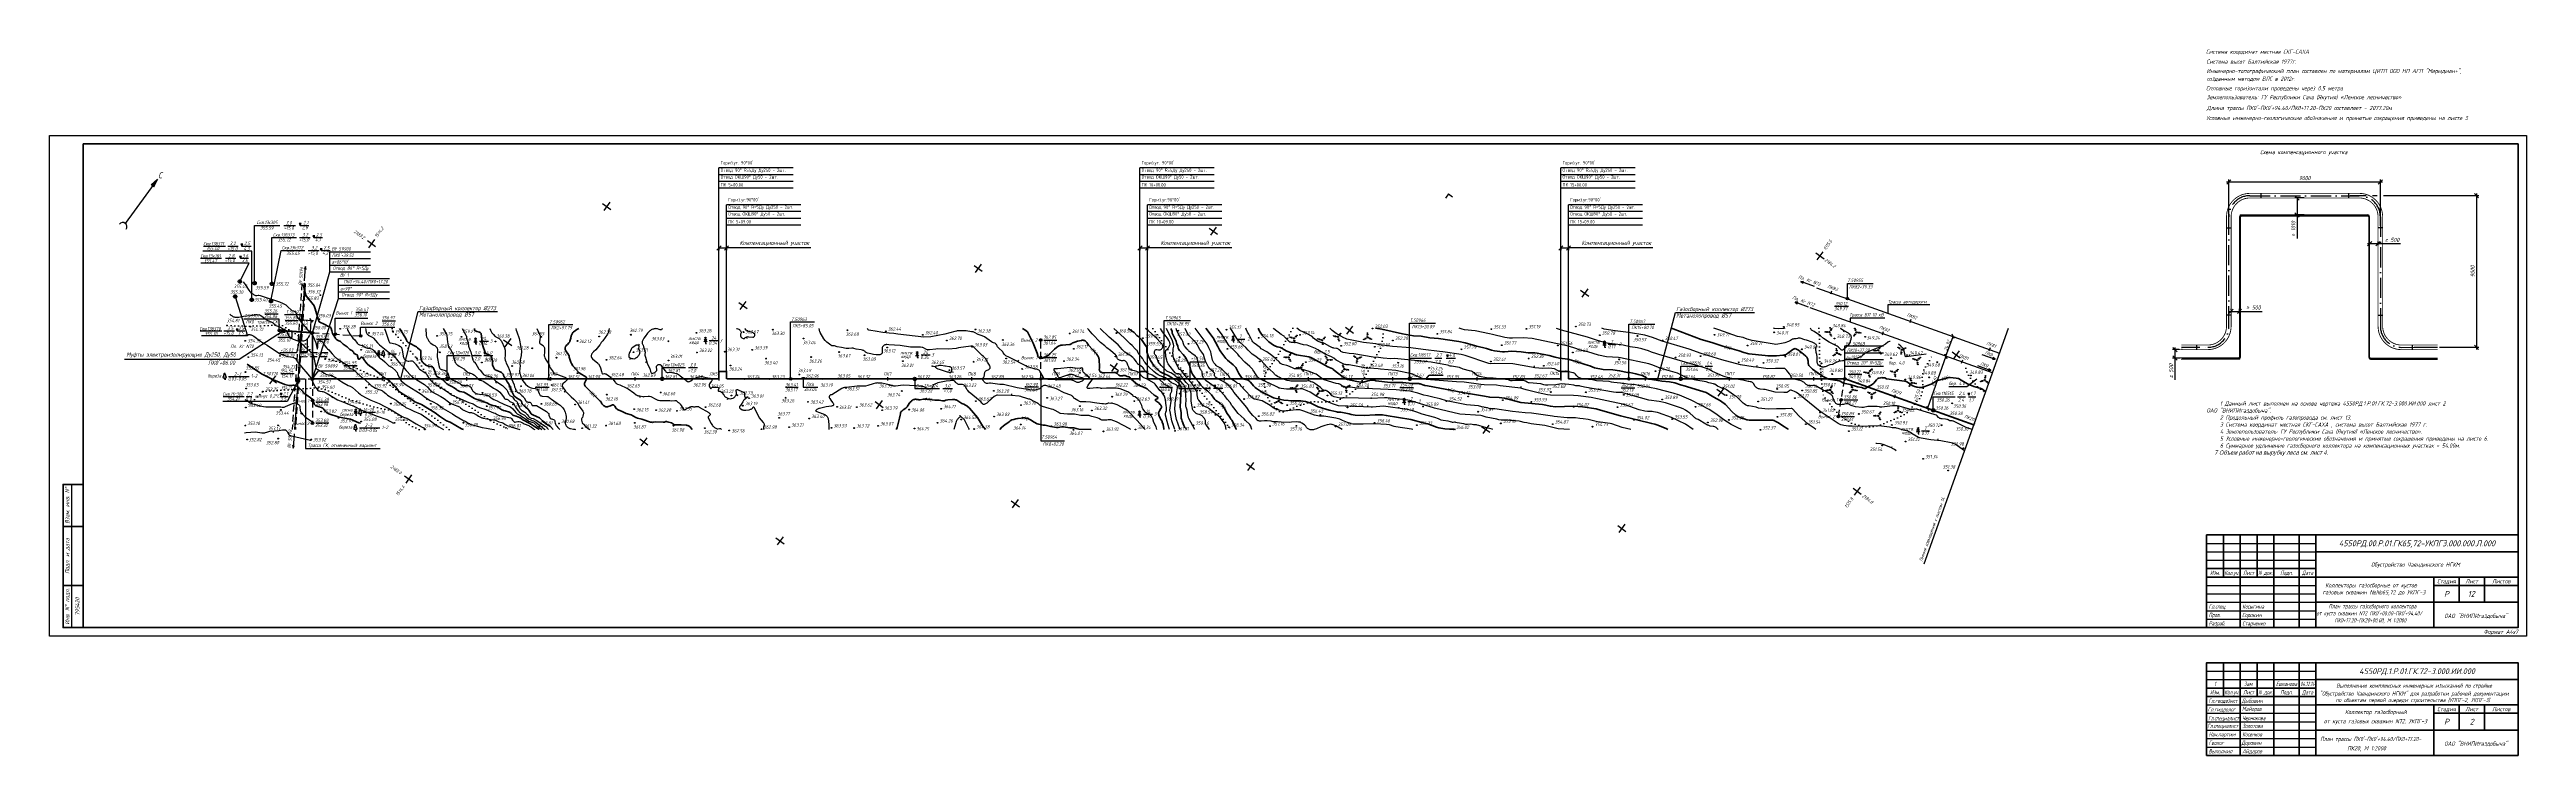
# Paper-space layout 'Лист2' of a CAD drawing. Extents: x -262 to 1209, y -68 to 351.
# The model-space entities are those that its viewports show. They can reach past a viewport. Long polylines and large blocks are cut down to what shows.
import ezdxf
from ezdxf.enums import TextEntityAlignment as Align

# ---------------------------------------------------------------- set-up
doc = ezdxf.new("R2010")
doc.units = 0
doc.header["$PDMODE"] = 34
for name, pattern in [('ACAD_ISO10W100', [18, 12, -3, 0, -3]), ('ИИDash_20_10', [3, 2, -1]), ('ИИDot', [1, 0, -1]), ('ИИHidden', [3, 2, -1])]:
    doc.linetypes.add(name, pattern=pattern)
for name, color, linetype, lineweight in [('VPORTS', 7, 'Continuous', 25), ('ИИ_ГЕОПУНКТ_025', 7, 'Continuous', 25), ('ИИ_ГЕОСЕТКА_025', 3, 'Continuous', 25), ('ИИ_КОНТУР_025', 7, 'ИИDot', 25), ('ИИ_ОТМЕТКА_025', 7, 'Continuous', 25), ('ИИ_ОФОРМЛЕНИЕ_025', 7, 'Continuous', 25), ('ИИ_ПИКЕТАЖ_025', 7, 'Continuous', 25), ('ИИ_ПЛОЩАДКА_025', 7, 'Continuous', 25), ('ИИ_РАЗМЕР_025', 7, 'Continuous', 25), ('ИИ_РЕЛЬЕФ_025', 34, 'Continuous', 25), ('ИИ_РЕЛЬЕФ_050', 34, 'Continuous', 50), ('ИИ_СКВАЖИНА_025', 7, 'Continuous', 25), ('ИИ_ТЕКСТ_025', 7, 'Continuous', 25), ('ИИ_ТРАССА_АД_025', 1, 'Continuous', 25), ('ИИ_ТРАССА_ЛЭП_025', 7, 'Continuous', 25), ('ИИ_ТРАССА_ТРУБ_025', 7, 'Continuous', 25), ('ИИ_УГОДЬЯ_025', 7, 'Continuous', 25)]:
    doc.layers.add(name, color=color, linetype=linetype, lineweight=lineweight)
doc.layers.add('ТХ-Л', color=140, linetype='Continuous')
doc.layers.get('VPORTS').off()
doc.layers.get('VPORTS').freeze()
doc.styles.add('VNIPISIMPLEXCUR', font='simplex.shx', dxfattribs={"width": 0.8, "oblique": 15})
doc.dimstyles.new('Алекс', dxfattribs={"dimtxt": 2.5, "dimasz": 2.5, "dimexe": 1.33, "dimexo": 1, "dimgap": 1, "dimtad": 1, "dimdec": 0, "dimlfac": 100, "dimrnd": 1, "dimzin": 0, "dimdsep": 46, "dimtxsty": 'Standard', "dimblk": 'OBLIQUE', "dimcen": 2.5, "dimdle": 1.33, "dimadec": 0, "dimazin": 0, "dimtfac": 1, "dimtdec": 0, "dimtofl": 0, "dimtmove": 0, "dimatfit": 3, "dimfxl": 1, "dimtolj": 1, "dimtzin": 0, "dimarcsym": 0})
doc.dimstyles.new('ИИ-1000-м-dm$0', dxfattribs={"dimtxt": 2.5, "dimasz": 2.5, "dimexe": 1.25, "dimexo": 0, "dimgap": 1, "dimtad": 1, "dimtoh": 1, "dimzin": 1, "dimdsep": 46, "dimtxsty": 'VNIPISIMPLEXCUR', "dimblk": 'OBLIQUE', "dimcen": 2.5, "dimaunit": 1, "dimazin": 0, "dimtfac": 1, "dimtmove": 1, "dimatfit": 2, "dimfxl": 1, "dimarcsym": 0})
doc.dimstyles.new('ИИ-2000-м-dm', dxfattribs={"dimscale": 2, "dimtxt": 2.5, "dimasz": 2.5, "dimexe": 1.25, "dimexo": 0, "dimgap": 1, "dimtad": 1, "dimtoh": 1, "dimzin": 1, "dimdsep": 46, "dimtxsty": 'VNIPISIMPLEXCUR', "dimcen": 2.5, "dimaunit": 1, "dimazin": 0, "dimtfac": 1, "dimtmove": 1, "dimatfit": 2, "dimfxl": 1, "dimarcsym": 0})

# ---------------------------------------------------------------- blocks, each defined once
blk = doc.blocks.new('ИИ02001')
at = {"color": 0, "linetype": 'Continuous', "lineweight": 50, "flags": 128}
for points in [[(0, 85), (-12, 85), (-12, 0), (0, 0)], [(-12, 60), (0, 60)], [(-12, 25), (0, 25)]]:
    blk.add_lwpolyline(points, dxfattribs=at)
at = {"color": 0, "linetype": 'Continuous', "lineweight": 25, "flags": 128}
blk.add_lwpolyline([(-7, 85), (-7, 0)], dxfattribs=at)
at = {"color": 0, "lineweight": 25, "style": 'VNIPISIMPLEXCUR', "oblique": 15, "width": 0.8}
for s, p in [('Взам. инв. N%%D', (-8.25, 72.5)), ('Подп. и дата', (-8.25, 42.5)), ('Инв. N%%d подл.', (-8.25, 12.5))]:
    blk.add_text(s, height=2.5, rotation=90, dxfattribs=at).set_placement(p, align=Align.CENTER)
at = {"color": 0, "lineweight": 25, "style": 'VNIPISIMPLEXCUR', "oblique": 15, "width": 0.8, "flags": 8}
for tag, p in [('А22', (-2.25, 72.5)), ('А20', (-2.25, 12.5))]:
    blk.add_attdef(tag, text='', height=2.5, rotation=90, dxfattribs=at).set_placement(p, align=Align.CENTER)
blk = doc.blocks.new('ИИ03А4Х7')
at = {"color": 0, "linetype": 'Continuous', "lineweight": 25}
blk.add_lwpolyline([(0, 0), (0, 297), (1471, 297), (1471, 0)], close=True, dxfattribs=at)
at = {"color": 0, "linetype": 'Continuous', "lineweight": 50}
blk.add_lwpolyline([(20, 5), (20, 292), (1466, 292), (1466, 5)], close=True, dxfattribs=at)
at = {"color": 0, "linetype": 'Continuous', "style": 'VNIPISIMPLEXCUR', "oblique": 15, "width": 0.8, "flags": 8}
blk.add_attdef('FORMAT', text='', height=2.5, dxfattribs=at).set_placement((1466, 1.25), align=Align.RIGHT)
blk = doc.blocks.new('ИИ17001')
at = {"linetype": 'Continuous', "lineweight": 25}
h = blk.add_hatch(color=0, dxfattribs=at)
edge = h.paths.add_edge_path()
edge.add_line((0.9, 12.5), (0, 17.5))
edge.add_line((0, 17.5), (-0.9, 12.5))
edge.add_arc((0, 12), 1.03, 30.8824, 149.1176, ccw=False)
at = {"color": 0, "linetype": 'Continuous', "lineweight": 25}
blk.add_lwpolyline([(0.9, 12.5), (0, 17.5), (-0.9, 12.5, -0.567128)], format="xyb", close=True, dxfattribs=at)
blk.add_lwpolyline([(0, 17.5), (0, -15)], dxfattribs=at)
blk.add_arc((0, -17.5), 2.5, 0, 180, dxfattribs=at)
at = {"color": 0, "linetype": 'Continuous', "lineweight": 35, "style": 'VNIPISIMPLEXCUR', "oblique": 15, "width": 0.8, "flags": 8}
blk.add_attdef('NORTH', text='', height=3.5, dxfattribs=at).set_placement((0, 20.2), align=Align.MIDDLE)
blk = doc.blocks.new('ИИ01001')
at = {"color": 0, "linetype": 'Continuous', "lineweight": 50, "flags": 128}
blk.add_lwpolyline([(0, 0), (-185, 0), (-185, 55), (0, 55)], close=True, dxfattribs=at)
at = {"color": 0, "linetype": 'Continuous', "lineweight": 25, "flags": 128}
for points in [[(-185, 50), (-120, 50)], [(-185, 45), (-120, 45)], [(-185, 30), (-120, 30)], [(-185, 25), (-120, 25)], [(-185, 20), (-120, 20)], [(-185, 15), (-120, 15)], [(-185, 10), (-120, 10)], [(-185, 5), (-120, 5)]]:
    blk.add_lwpolyline(points, dxfattribs=at)
at = {"color": 0, "linetype": 'Continuous', "lineweight": 50, "flags": 128}
for points in [[(-175, 35), (-175, 55)], [(-165, 0), (-165, 55)], [(-155, 35), (-155, 55)], [(-145, 0), (-145, 55)], [(-130, 0), (-130, 55)], [(-120, 0), (-120, 55)], [(-120, 45), (0, 45)], [(-185, 40), (-120, 40)], [(-185, 35), (-120, 35)], [(-120, 30), (0, 30)], [(-50, 0), (-50, 30)], [(-35, 15), (-35, 30)], [(-20, 15), (-20, 30)], [(-120, 15), (0, 15)], [(-50, 25), (0, 25)]]:
    blk.add_lwpolyline(points, dxfattribs=at)
at = {"color": 0, "lineweight": 25, "style": 'VNIPISIMPLEXCUR', "oblique": 15}
for s, width, p in [('Изм.', 0.7, (-180, 36.25)), ('Кол.уч.', 0.7, (-170, 36.25)), ('Лист', 0.7, (-160, 36.25)), ('N док.', 0.7, (-150, 36.25)), ('Подп.', 0.7, (-137.5, 36.25)), ('Дата', 0.7, (-125, 36.25)), ('Стадия', 0.8, (-42.5, 26.25)), ('Лист', 0.8, (-27.5, 26.25)), ('Листов', 0.8, (-10, 26.25)), ('ОАО "ВНИПИгаздобыча"', 0.8, (-25, 5.75))]:
    blk.add_text(s, height=2.5, dxfattribs=dict(at, width=width)).set_placement(p, align=Align.CENTER)
at = {"color": 0, "lineweight": 25, "style": 'VNIPISIMPLEXCUR', "oblique": 15, "flags": 8}
for tag, width, p in [('А14_3', 0.7, (-180, 51.25)), ('А14_2', 0.7, (-180, 46.25)), ('А16_3', 0.7, (-160, 51.25)), ('А16_2', 0.7, (-160, 46.25)), ('А18_3', 0.7, (-137.5, 51.25)), ('А18_2', 0.7, (-137.5, 46.25)), ('А19_3', 0.5, (-125, 51.25)), ('А19_2', 0.5, (-125, 46.25)), ('А14_1', 0.7, (-180, 41.25)), ('А16_1', 0.7, (-160, 41.25)), ('А18_1', 0.7, (-137.5, 41.25)), ('А19_1', 0.5, (-125, 41.25)), ('А2_3', 0.8, (-60, 31.25)), ('А2_2', 0.8, (-60, 36.25)), ('А2_1', 0.8, (-60, 41.25)), ('А3_3', 0.8, (-85, 16.25)), ('А3_2', 0.8, (-85, 21.25)), ('А3_1', 0.8, (-85, 26.25)), ('А4_3', 0.8, (-85, 1.25)), ('А4_2', 0.8, (-85, 6.25)), ('А4_1', 0.8, (-85, 11.25))]:
    blk.add_attdef(tag, text='', height=2.5, dxfattribs=dict(at, width=width)).set_placement(p, align=Align.CENTER)
at = {"color": 0, "lineweight": 35, "style": 'VNIPISIMPLEXCUR', "oblique": 15, "width": 0.8, "flags": 8}
for tag, p in [('А1', (-60, 48.25)), ('А6', (-42.5, 18.25)), ('А7', (-27.5, 18.25)), ('А8', (-10, 18.25))]:
    blk.add_attdef(tag, text='', height=3.5, dxfattribs=at).set_placement(p, align=Align.CENTER)
at = {"color": 0, "lineweight": 25, "style": 'VNIPISIMPLEXCUR', "oblique": 15, "width": 0.7, "flags": 8}
for tag, p in [('А10_7', (-183.75, 31.25)), ('А11_7', (-163.75, 31.25)), ('А10_6', (-183.75, 26.25)), ('А10_5', (-183.75, 21.25)), ('А10_4', (-183.75, 16.25)), ('А11_6', (-163.75, 26.25)), ('А11_5', (-163.75, 21.25)), ('А11_4', (-163.75, 16.25)), ('А10_3', (-183.75, 11.25)), ('А10_2', (-183.75, 6.25)), ('А10_1', (-183.75, 1.25)), ('А11_3', (-163.75, 11.25)), ('А11_2', (-163.75, 6.25)), ('А11_1', (-163.75, 1.25))]:
    blk.add_attdef(tag, p, '', height=2.5, dxfattribs=at)
blk = doc.blocks.new('_Oblique')
at = {"color": 0, "linetype": 'ByBlock', "lineweight": -2}
blk.add_line((-0.5, -0.5), (0.5, 0.5), dxfattribs=at)
blk = doc.blocks.new('*D39')
at = {"layer": 'Defpoints', "color": 0, "transparency": 16777216}
for p in [(1121.9, 272.1), (1031.9, 245), (1121.9, 245)]:
    blk.add_point(p, dxfattribs=at)
at = {"layer": 'ТХ-Л', "color": 0, "lineweight": -2, "transparency": 16777216}
for p, q in [((1030.6, 272.1), (1123.2, 272.1)), ((1031.9, 246), (1031.9, 273.5)), ((1121.9, 246), (1121.9, 273.5))]:
    blk.add_line(p, q, dxfattribs=at)
at = {"layer": 'ТХ-Л', "color": 0, "lineweight": -2, "transparency": 16777216, "xscale": 2.5, "yscale": 2.5, "zscale": 2.5, "rotation": 180}
blk.add_blockref('_Oblique', (1031.9, 272.1), dxfattribs=at)
at = {"layer": 'ТХ-Л', "color": 0, "lineweight": -2, "transparency": 16777216, "xscale": 2.5, "yscale": 2.5, "zscale": 2.5}
blk.add_blockref('_Oblique', (1121.9, 272.1), dxfattribs=at)
at = {"layer": 'ТХ-Л', "color": 0, "transparency": 16777216, "insert": (1076.9, 274.4), "char_height": 2.5, "attachment_point": 5, "style": 'VNIPISIMPLEXCUR'}
blk.add_mtext('\\A1;9000', dxfattribs=at)
blk = doc.blocks.new('*D40')
at = {"layer": 'Defpoints', "color": 0, "transparency": 16777216}
for p in [(1102.9, 264), (1140.9, 174), (1179, 174)]:
    blk.add_point(p, dxfattribs=at)
at = {"layer": 'ТХ-Л', "color": 0, "lineweight": -2, "transparency": 16777216}
for p, q in [((1179, 265.3), (1179, 172.6)), ((1103.9, 264), (1113.5, 264)), ((1117.3, 264), (1120, 264)), ((1123.8, 264), (1180.3, 264)), ((1141.9, 174), (1180.3, 174))]:
    blk.add_line(p, q, dxfattribs=at)
at = {"layer": 'ТХ-Л', "color": 0, "lineweight": -2, "transparency": 16777216, "xscale": 2.5, "yscale": 2.5, "zscale": 2.5}
for p, rotation in [((1179, 264), 90), ((1179, 174), 270)]:
    blk.add_blockref('_Oblique', p, dxfattribs=dict(at, rotation=rotation))
at = {"layer": 'ТХ-Л', "color": 0, "transparency": 16777216, "insert": (1176.7, 219), "char_height": 2.5, "attachment_point": 5, "rotation": 90, "style": 'VNIPISIMPLEXCUR'}
blk.add_mtext('\\A1;9000', dxfattribs=at)
blk = doc.blocks.new('*D35')
at = {"layer": 'Defpoints', "color": 0, "transparency": 16777216}
for p in [(1033.2, 195.3), (1038.2, 195.3), (1038.2, 193.4)]:
    blk.add_point(p, dxfattribs=at)
at = {"layer": 'ТХ-Л', "color": 0, "lineweight": -2, "transparency": 16777216}
for p, q in [((1031.9, 195.3), (1038.2, 195.3)), ((1033.2, 196.3), (1033.2, 196.7)), ((1038.2, 194.4), (1038.2, 196.7)), ((1038.2, 195.3), (1051.7, 195.3))]:
    blk.add_line(p, q, dxfattribs=at)
at = {"layer": 'ТХ-Л', "color": 0, "lineweight": -2, "transparency": 16777216, "xscale": 2.5, "yscale": 2.5, "zscale": 2.5, "rotation": 180}
blk.add_blockref('_Oblique', (1033.2, 195.3), dxfattribs=at)
at = {"layer": 'ТХ-Л', "color": 0, "lineweight": -2, "transparency": 16777216, "xscale": 2.5, "yscale": 2.5, "zscale": 2.5}
blk.add_blockref('_Oblique', (1038.2, 195.3), dxfattribs=at)
at = {"layer": 'ТХ-Л', "color": 0, "transparency": 16777216, "insert": (1046.5, 197.6), "char_height": 2.5, "attachment_point": 5, "style": 'VNIPISIMPLEXCUR'}
blk.add_mtext('\\A1;≥ 500', dxfattribs=at)
blk = doc.blocks.new('*D36')
at = {"layer": 'Defpoints', "color": 0, "transparency": 16777216}
for p in [(999.9, 167.6), (1005.2, 172.6), (1005.2, 167.6)]:
    blk.add_point(p, dxfattribs=at)
at = {"layer": 'ТХ-Л', "color": 0, "lineweight": -2, "transparency": 16777216}
for p, q in [((1004.2, 172.6), (998.5, 172.6)), ((1004.2, 167.6), (998.5, 167.6)), ((999.9, 173.9), (999.9, 167.6)), ((999.9, 167.6), (999.9, 154.7))]:
    blk.add_line(p, q, dxfattribs=at)
at = {"layer": 'ТХ-Л', "color": 0, "lineweight": -2, "transparency": 16777216, "xscale": 2.5, "yscale": 2.5, "zscale": 2.5}
for p, rotation in [((999.9, 172.6), 90), ((999.9, 167.6), 270)]:
    blk.add_blockref('_Oblique', p, dxfattribs=dict(at, rotation=rotation))
at = {"layer": 'ТХ-Л', "color": 0, "transparency": 16777216, "insert": (997.6, 159.9), "char_height": 2.5, "attachment_point": 5, "rotation": 90, "style": 'VNIPISIMPLEXCUR'}
blk.add_mtext('\\A1;≥ 500', dxfattribs=at)
blk = doc.blocks.new('*D37')
at = {"layer": 'Defpoints', "color": 0, "transparency": 16777216}
for p in [(1072.4, 262.6), (1077.6, 262.6), (1077.6, 252.5)]:
    blk.add_point(p, dxfattribs=at)
at = {"layer": 'ТХ-Л', "color": 0, "lineweight": -2, "transparency": 16777216}
for p, q in [((1076.6, 262.6), (1071.1, 262.6)), ((1076.6, 252.5), (1071.1, 252.5)), ((1072.4, 262.6), (1072.4, 251.2)), ((1072.4, 252.5), (1072.4, 238.5))]:
    blk.add_line(p, q, dxfattribs=at)
at = {"layer": 'ТХ-Л', "color": 0, "lineweight": -2, "transparency": 16777216, "xscale": 2.5, "yscale": 2.5, "zscale": 2.5}
for p, rotation in [((1072.4, 262.6), 90), ((1072.4, 252.5), 270)]:
    blk.add_blockref('_Oblique', p, dxfattribs=dict(at, rotation=rotation))
at = {"layer": 'ТХ-Л', "color": 0, "transparency": 16777216, "insert": (1070.2, 244.2), "char_height": 2.5, "attachment_point": 5, "rotation": 90, "style": 'VNIPISIMPLEXCUR'}
blk.add_mtext('\\A1;≥ 1010', dxfattribs=at)
blk = doc.blocks.new('*D38')
at = {"layer": 'Defpoints', "color": 0, "transparency": 16777216}
for p in [(1115.5, 235.5), (1120.5, 235.5), (1120.5, 233.6)]:
    blk.add_point(p, dxfattribs=at)
at = {"layer": 'ТХ-Л', "color": 0, "lineweight": -2, "transparency": 16777216}
for p, q in [((1114.2, 235.5), (1120.5, 235.5)), ((1115.5, 236.5), (1115.5, 236.8)), ((1120.5, 234.6), (1120.5, 236.8)), ((1120.5, 235.5), (1133.9, 235.5))]:
    blk.add_line(p, q, dxfattribs=at)
at = {"layer": 'ТХ-Л', "color": 0, "lineweight": -2, "transparency": 16777216, "xscale": 2.5, "yscale": 2.5, "zscale": 2.5, "rotation": 180}
blk.add_blockref('_Oblique', (1115.5, 235.5), dxfattribs=at)
at = {"layer": 'ТХ-Л', "color": 0, "lineweight": -2, "transparency": 16777216, "xscale": 2.5, "yscale": 2.5, "zscale": 2.5}
blk.add_blockref('_Oblique', (1120.5, 235.5), dxfattribs=at)
at = {"layer": 'ТХ-Л', "color": 0, "transparency": 16777216, "insert": (1128.8, 237.7), "char_height": 2.5, "attachment_point": 5, "style": 'VNIPISIMPLEXCUR'}
blk.add_mtext('\\A1;≥ 500', dxfattribs=at)
blk = doc.blocks.new('*D42')
at = {"layer": 'Defpoints', "color": 0, "transparency": 16777216}
for p in [(135.2, 233.1), (139.7, 233.1), (139.7, 232.9)]:
    blk.add_point(p, dxfattribs=at)
at = {"layer": 'ТХ-Л', "color": 0, "lineweight": -2, "transparency": 16777216}
for p, q in [((135.2, 233.1), (135.2, 231.7)), ((135.2, 232.9), (139.7, 232.9)), ((139.7, 233.1), (139.7, 231.7)), ((189.8, 232.9), (139.7, 232.9))]:
    blk.add_line(p, q, dxfattribs=at)
at = {"layer": 'ТХ-Л', "color": 0, "lineweight": -2, "transparency": 16777216, "xscale": 2.5, "yscale": 2.5, "zscale": 2.5, "rotation": 180}
blk.add_blockref('_Oblique', (135.2, 232.9), dxfattribs=at)
at = {"layer": 'ТХ-Л', "color": 0, "lineweight": -2, "transparency": 16777216, "xscale": 2.5, "yscale": 2.5, "zscale": 2.5}
blk.add_blockref('_Oblique', (139.7, 232.9), dxfattribs=at)
at = {"layer": 'ТХ-Л', "color": 0, "transparency": 16777216, "insert": (168.1, 235.6), "char_height": 2.5, "attachment_point": 5, "style": 'VNIPISIMPLEXCUR'}
blk.add_mtext('Компенсационный участок', dxfattribs=at)
blk = doc.blocks.new('*D43')
at = {"layer": 'Defpoints', "color": 0, "transparency": 16777216}
for p in [(385.2, 233.1), (389.7, 233.1), (389.7, 232.9)]:
    blk.add_point(p, dxfattribs=at)
at = {"layer": 'ТХ-Л', "color": 0, "lineweight": -2, "transparency": 16777216}
for p, q in [((385.2, 233.1), (385.2, 231.7)), ((385.2, 232.9), (389.7, 232.9)), ((389.7, 233.1), (389.7, 231.7)), ((439.8, 232.9), (389.7, 232.9))]:
    blk.add_line(p, q, dxfattribs=at)
at = {"layer": 'ТХ-Л', "color": 0, "lineweight": -2, "transparency": 16777216, "xscale": 2.5, "yscale": 2.5, "zscale": 2.5, "rotation": 180}
blk.add_blockref('_Oblique', (385.2, 232.9), dxfattribs=at)
at = {"layer": 'ТХ-Л', "color": 0, "lineweight": -2, "transparency": 16777216, "xscale": 2.5, "yscale": 2.5, "zscale": 2.5}
blk.add_blockref('_Oblique', (389.7, 232.9), dxfattribs=at)
at = {"layer": 'ТХ-Л', "color": 0, "transparency": 16777216, "insert": (418.1, 235.6), "char_height": 2.5, "attachment_point": 5, "style": 'VNIPISIMPLEXCUR'}
blk.add_mtext('Компенсационный участок', dxfattribs=at)
blk = doc.blocks.new('*D44')
at = {"layer": 'Defpoints', "color": 0, "transparency": 16777216}
for p in [(635.2, 233.1), (639.7, 233.1), (639.7, 232.9)]:
    blk.add_point(p, dxfattribs=at)
at = {"layer": 'ТХ-Л', "color": 0, "lineweight": -2, "transparency": 16777216}
for p, q in [((635.2, 233.1), (635.2, 231.7)), ((635.2, 232.9), (639.7, 232.9)), ((639.7, 233.1), (639.7, 231.7)), ((689.8, 232.9), (639.7, 232.9))]:
    blk.add_line(p, q, dxfattribs=at)
at = {"layer": 'ТХ-Л', "color": 0, "lineweight": -2, "transparency": 16777216, "xscale": 2.5, "yscale": 2.5, "zscale": 2.5, "rotation": 180}
blk.add_blockref('_Oblique', (635.2, 232.9), dxfattribs=at)
at = {"layer": 'ТХ-Л', "color": 0, "lineweight": -2, "transparency": 16777216, "xscale": 2.5, "yscale": 2.5, "zscale": 2.5}
blk.add_blockref('_Oblique', (639.7, 232.9), dxfattribs=at)
at = {"layer": 'ТХ-Л', "color": 0, "transparency": 16777216, "insert": (668.1, 235.6), "char_height": 2.5, "attachment_point": 5, "style": 'VNIPISIMPLEXCUR'}
blk.add_mtext('Компенсационный участок', dxfattribs=at)
blk = doc.blocks.new('PICKET')
at = {"color": 0, "linetype": 'Continuous', "lineweight": 25}
for p, q in [((-0.23, 0), (0.23, 0)), ((0, 0.23), (0, -0.23))]:
    blk.add_line(p, q, dxfattribs=at)
blk.add_circle((0, 0), 0.23, dxfattribs=at)
at = {"color": 0, "linetype": 'Continuous', "style": 'VNIPISIMPLEXCUR', "oblique": 15, "width": 0.8}
blk.add_attdef('OTMETKA', (1.25, 0.3), '', height=2, dxfattribs=at)
at = {"color": 8, "linetype": 'Continuous', "style": 'VNIPISIMPLEXCUR', "oblique": 15, "width": 0.8, "flags": 1}
blk.add_attdef('NOMER', (1.25, -2.7), '', height=2, dxfattribs=at)
blk = doc.blocks.new('ИИ053672А')
at = {"color": 0, "linetype": 'Continuous'}
for points in [[(1, 0.9), (0, 1.5), (-1, 0.9)], [(0.8, 2), (0, 2.5), (-0.8, 2)], [(0.7, 3.1), (0, 3.5), (-0.7, 3.1)], [(0, 3.5), (0, 0), (0.7, 0)]]:
    blk.add_lwpolyline(points, dxfattribs=at)
at = {"color": 0, "linetype": 'Continuous', "style": 'VNIPISIMPLEXCUR', "oblique": 15, "width": 0.8}
blk.add_attdef('RACE2', text='', height=2, dxfattribs=at).set_placement((-2, 1.2), align=Align.TOP_RIGHT)
blk.add_attdef('RACE1', text='', height=2, dxfattribs=at).set_placement((-2, 2.2), align=Align.RIGHT)
blk.add_attdef('HEIGHT', (2, 2.2), '', height=2, dxfattribs=at)
blk.add_attdef('THICKNESS', text='', height=2, dxfattribs=at).set_placement((2, 1.2), align=Align.TOP_LEFT)
blk.add_attdef('DISTANCE', text='', height=2, dxfattribs=at).set_placement((8.5, 1.8), align=Align.MIDDLE_LEFT)
blk = doc.blocks.new('ИИ053952')
at = {"linetype": 'Continuous', "lineweight": 25}
h = blk.add_hatch(color=0, dxfattribs=at)
edge = h.paths.add_edge_path()
edge.add_arc((-1.3, 2.1), 0.2, 0, 360)
h = blk.add_hatch(color=0, dxfattribs=at)
edge = h.paths.add_edge_path()
edge.add_arc((-0.8, 1.3), 0.3, 0, 360)
h = blk.add_hatch(color=0, dxfattribs=at)
edge = h.paths.add_edge_path()
edge.add_arc((1.5, 0), 0.3, 0, 360)
h = blk.add_hatch(color=0, dxfattribs=at)
edge = h.paths.add_edge_path()
edge.add_arc((2.5, 0.1), 0.2, 0, 360)
h = blk.add_hatch(color=0, dxfattribs=at)
edge = h.paths.add_edge_path()
edge.add_arc((-1.2, -2.2), 0.2, 0, 360)
h = blk.add_hatch(color=0, dxfattribs=at)
edge = h.paths.add_edge_path()
edge.add_arc((-0.7, -1.3), 0.3, 0, 360)
at = {"color": 0, "linetype": 'Continuous', "lineweight": 25}
for centre, radius in [((-1.3, 2.1), 0.2), ((-0.8, 1.3), 0.3), ((0, 0), 0.4), ((1.5, 0), 0.3), ((2.5, 0.1), 0.2), ((-1.2, -2.2), 0.2), ((-0.7, -1.3), 0.3)]:
    blk.add_circle(centre, radius, dxfattribs=at)
blk = doc.blocks.new('ИИ050052Р')
at = {"linetype": 'Continuous', "lineweight": 25}
h = blk.add_hatch(color=0, dxfattribs=at)
edge = h.paths.add_edge_path()
edge.add_arc((0, 0), 0.15, 0, 360)
at = {"color": 0, "linetype": 'Continuous', "lineweight": 25}
for radius in [0.75, 0.15]:
    blk.add_circle((0, 0), radius, dxfattribs=at)
at = {"color": 0, "linetype": 'Continuous', "style": 'VNIPISIMPLEXCUR', "oblique": 15, "width": 0.8}
for tag, p in [('NUMBER', (-2, -1)), ('STATIONING', (-2, -4.4)), ('ALPHA', (-2, -7.8))]:
    blk.add_attdef(tag, text='', height=2, dxfattribs=at).set_placement(p, align=Align.RIGHT)
for tag, p in [('CENTRE', (1.45, 0.7)), ('HEIGHT', (1.45, -2.7))]:
    blk.add_attdef(tag, p, '', height=2, dxfattribs=at)
at = {"color": 253, "linetype": 'Continuous', "style": 'VNIPISIMPLEXCUR', "oblique": 15, "width": 0.8, "flags": 1}
blk.add_attdef('NOTE', text='', height=1.6, dxfattribs=at).set_placement((-2, -10.8), align=Align.RIGHT)
blk = doc.blocks.new('ИИ15001')
at = {"color": 0, "linetype": 'Continuous', "lineweight": 25}
blk.add_lwpolyline([(0, 1), (0, -1)], dxfattribs=at)
at = {"color": 0, "linetype": 'Continuous', "lineweight": 25, "style": 'VNIPISIMPLEXCUR', "oblique": 15, "width": 0.8}
blk.add_attdef('STATIONING', text='', height=2, dxfattribs=at).set_placement((0, 2), align=Align.CENTER)
at = {"color": 7, "linetype": 'Continuous', "lineweight": 25, "style": 'VNIPISIMPLEXCUR', "oblique": 15, "width": 0.8}
blk.add_attdef('HEIGHT', text='', height=2, dxfattribs=at).set_placement((0, -2), align=Align.TOP_CENTER)
blk = doc.blocks.new('ИИ25002')
at = {"linetype": 'Continuous', "lineweight": 25}
blk.add_hatch(color=0, dxfattribs=at).paths.add_polyline_path([(0.6, 1), (-0.6, 1), (0, 0)])
at = {"color": 0, "linetype": 'Continuous', "lineweight": 25, "flags": 128}
blk.add_lwpolyline([(0.6, 1), (-0.6, 1), (0, 0)], close=True, dxfattribs=at)
blk = doc.blocks.new('ИИ053671А')
at = {"color": 0, "linetype": 'Continuous'}
blk.add_lwpolyline([(0, 0.9), (0.1, 0.9), (0.3, 0.9), (0.5, 0.9), (0.6, 0.9), (0.7, 0.9), (0.8, 0.9), (0.9, 1), (1, 1.1), (1, 1.2), (1, 1.2), (1, 1.3), (1, 1.4), (0.9, 1.4), (0.9, 1.5), (0.8, 1.6), (0.7, 1.7), (0.6, 1.8), (0.6, 1.8), (0.5, 1.9), (0.5, 1.9), (0.5, 2), (0.5, 2), (0.5, 2), (0.5, 2), (0.6, 2.1), (0.7, 2.2), (0.7, 2.3), (0.7, 2.4), (0.7, 2.4), (0.7, 2.5), (0.7, 2.6), (0.6, 2.6), (0.6, 2.6), (0.5, 2.7), (0.5, 2.7), (0.4, 2.8), (0.4, 2.8), (0.3, 2.8), (0.3, 2.8), (0.3, 2.8), (0.3, 2.9), (0.3, 2.9), (0.4, 2.9), (0.4, 3), (0.4, 3), (0.4, 3.1), (0.4, 3.2), (0.4, 3.2), (0.4, 3.3), (0.3, 3.4), (0.3, 3.4), (0.2, 3.4), (0.2, 3.5), (0.1, 3.5), (0.1, 3.5), (0, 3.5), (-0.1, 3.5), (-0.1, 3.5), (-0.2, 3.5), (-0.2, 3.4), (-0.3, 3.4), (-0.3, 3.4), (-0.4, 3.3), (-0.4, 3.2), (-0.4, 3.2), (-0.4, 3.1), (-0.4, 3), (-0.4, 3), (-0.4, 2.9), (-0.3, 2.9), (-0.3, 2.9), (-0.3, 2.8), (-0.3, 2.8), (-0.3, 2.8), (-0.4, 2.8), (-0.4, 2.8), (-0.5, 2.7), (-0.5, 2.7), (-0.6, 2.6), (-0.6, 2.6), (-0.7, 2.6), (-0.7, 2.5), (-0.7, 2.4), (-0.7, 2.4), (-0.7, 2.3), (-0.7, 2.2), (-0.6, 2.1), (-0.5, 2), (-0.5, 2), (-0.5, 2), (-0.5, 2), (-0.5, 1.9), (-0.5, 1.9), (-0.6, 1.8), (-0.6, 1.8), (-0.7, 1.7), (-0.8, 1.6), (-0.9, 1.5), (-0.9, 1.4), (-1, 1.4), (-1, 1.3), (-1, 1.2), (-1, 1.2), (-1, 1.1), (-0.9, 1), (-0.8, 0.9), (-0.7, 0.9), (-0.6, 0.9), (-0.5, 0.9), (-0.3, 0.9), (-0.1, 0.9)], close=True, dxfattribs=at)
blk.add_lwpolyline([(0, 0.9), (0, 0), (0.7, 0)], dxfattribs=at)
at = {"color": 0, "linetype": 'Continuous', "style": 'VNIPISIMPLEXCUR', "oblique": 15, "width": 0.8}
blk.add_attdef('RACE2', text='', height=2, dxfattribs=at).set_placement((-2, 1.2), align=Align.TOP_RIGHT)
blk.add_attdef('RACE1', text='', height=2, dxfattribs=at).set_placement((-2, 2.2), align=Align.RIGHT)
blk.add_attdef('HEIGHT', (2, 2.2), '', height=2, dxfattribs=at)
blk.add_attdef('THICKNESS', text='', height=2, dxfattribs=at).set_placement((2, 1.2), align=Align.TOP_LEFT)
blk.add_attdef('DISTANCE', text='', height=2, dxfattribs=at).set_placement((8.5, 1.8), align=Align.MIDDLE_LEFT)
blk = doc.blocks.new('ИИ053674А')
at = {"color": 0, "linetype": 'Continuous'}
for points in [[(-0.3, 0.9), (-1.3, 1.5), (-2.3, 0.9)], [(-0.5, 2), (-1.3, 2.5), (-2.2, 2)], [(-0.7, 3.1), (-1.3, 3.5), (-2, 3.1)], [(-1.3, 3.5), (-1.3, 0), (-0.7, 0)], [(1.4, 0.9), (1.4, 0), (2, 0)]]:
    blk.add_lwpolyline(points, dxfattribs=at)
blk.add_lwpolyline([(1.4, 0.9), (1.5, 0.9), (1.7, 0.9), (1.8, 0.9), (2, 0.9), (2.1, 0.9), (2.2, 0.9), (2.3, 1), (2.3, 1.1), (2.3, 1.2), (2.3, 1.2), (2.3, 1.3), (2.3, 1.4), (2.3, 1.4), (2.2, 1.5), (2.1, 1.6), (2.1, 1.7), (2, 1.8), (1.9, 1.8), (1.9, 1.9), (1.9, 1.9), (1.9, 2), (1.9, 2), (1.9, 2), (1.9, 2), (2, 2.1), (2, 2.2), (2.1, 2.3), (2.1, 2.4), (2.1, 2.4), (2.1, 2.5), (2, 2.6), (2, 2.6), (1.9, 2.6), (1.9, 2.7), (1.8, 2.7), (1.8, 2.8), (1.7, 2.8), (1.7, 2.8), (1.7, 2.8), (1.7, 2.8), (1.7, 2.9), (1.7, 2.9), (1.7, 2.9), (1.7, 3), (1.7, 3), (1.8, 3.1), (1.8, 3.2), (1.7, 3.2), (1.7, 3.3), (1.7, 3.4), (1.6, 3.4), (1.6, 3.4), (1.5, 3.5), (1.5, 3.5), (1.4, 3.5), (1.4, 3.5), (1.3, 3.5), (1.2, 3.5), (1.2, 3.5), (1.1, 3.4), (1.1, 3.4), (1, 3.4), (1, 3.3), (1, 3.2), (0.9, 3.2), (0.9, 3.1), (1, 3), (1, 3), (1, 2.9), (1, 2.9), (1, 2.9), (1, 2.8), (1, 2.8), (1, 2.8), (1, 2.8), (0.9, 2.8), (0.9, 2.7), (0.8, 2.7), (0.8, 2.6), (0.7, 2.6), (0.7, 2.6), (0.6, 2.5), (0.6, 2.4), (0.6, 2.4), (0.6, 2.3), (0.7, 2.2), (0.7, 2.1), (0.8, 2), (0.8, 2), (0.8, 2), (0.8, 2), (0.8, 1.9), (0.8, 1.9), (0.8, 1.8), (0.7, 1.8), (0.6, 1.7), (0.6, 1.6), (0.5, 1.5), (0.4, 1.4), (0.4, 1.4), (0.4, 1.3), (0.4, 1.2), (0.4, 1.2), (0.4, 1.1), (0.4, 1), (0.5, 0.9), (0.6, 0.9), (0.7, 0.9), (0.9, 0.9), (1, 0.9), (1.2, 0.9)], close=True, dxfattribs=at)
at = {"color": 0, "linetype": 'Continuous', "style": 'VNIPISIMPLEXCUR', "oblique": 15, "width": 0.8}
blk.add_attdef('RACE2', text='', height=2, dxfattribs=at).set_placement((-3.2, 1.2), align=Align.TOP_RIGHT)
blk.add_attdef('RACE1', text='', height=2, dxfattribs=at).set_placement((-3.2, 2.2), align=Align.RIGHT)
blk.add_attdef('HEIGHT', (3, 2), '', height=2, dxfattribs=at)
blk.add_attdef('THICKNESS', text='', height=2, dxfattribs=at).set_placement((3, 1.5), align=Align.TOP_LEFT)
blk.add_attdef('DISTANCE', text='', height=2, dxfattribs=at).set_placement((9.5, 1.7), align=Align.MIDDLE_LEFT)
blk = doc.blocks.new('ИИ25001')
at = {"linetype": 'Continuous'}
h = blk.add_hatch(color=0, dxfattribs=at)
edge = h.paths.add_edge_path()
edge.add_arc((0, 0), 0.5, 0, 360)
at = {"color": 0, "linetype": 'Continuous'}
for radius in [1, 0.5]:
    blk.add_circle((0, 0), radius, dxfattribs=at)
at = {"color": 253, "style": 'VNIPISIMPLEXCUR', "oblique": 15, "width": 0.8, "flags": 1}
for tag, p in [('DATE', (-2.5, -0.8)), ('NOTE2', (-2.5, -5.6)), ('NOTE1', (-2.5, -3.2))]:
    blk.add_attdef(tag, text='', height=1.6, dxfattribs=at).set_placement(p, align=Align.RIGHT)
at = {"color": 0, "style": 'VNIPISIMPLEXCUR', "oblique": 15, "width": 0.8}
for tag, p in [('NUMBER', (2, 0.7)), ('STS', (14.2, 0.7)), ('TFS', (19.1, -1)), ('EGWL', (38.3, 0.7)), ('HEIGHT', (2, -2.7)), ('FS', (14.2, -2.7)), ('AGWL', (36.6, -2.7))]:
    blk.add_attdef(tag, p, '', height=2, dxfattribs=at)
blk = doc.blocks.new('ИИ15002')
at = {"linetype": 'Continuous', "lineweight": 25}
h = blk.add_hatch(color=0, dxfattribs=at)
edge = h.paths.add_edge_path()
edge.add_arc((0, 0), 0.3, 0, 360)
at = {"color": 0, "linetype": 'Continuous', "lineweight": 25}
blk.add_circle((0, 0), 0.3, dxfattribs=at)
at = {"color": 0, "linetype": 'Continuous', "style": 'VNIPISIMPLEXCUR', "oblique": 15, "width": 0.8}
blk.add_attdef('STATIONING', (1, 1.3), '', height=2, rotation=90, dxfattribs=at)
at = {"color": 7, "linetype": 'Continuous', "style": 'VNIPISIMPLEXCUR', "oblique": 15, "width": 0.8}
blk.add_attdef('HEIGHT', text='', height=2, dxfattribs=at).set_placement((0, -1.3), align=Align.TOP_CENTER)
blk = doc.blocks.new('*U14')
at = {"color": 0, "linetype": 'ByBlock', "lineweight": -2}
for points in [[(0, 7.5), (0, 19.5)], [(0, 19.5), (22.9, 19.5)], [(0, 15.5), (22.9, 15.5)], [(0, 11.5), (22.9, 11.5)], [(0, 7.5), (22.9, 7.5)], [(0, 0), (0, 7.5)]]:
    blk.add_lwpolyline(points, dxfattribs=at)
blk = doc.blocks.new('ИИ15008')
at = {"linetype": 'Continuous', "lineweight": 25}
blk.add_hatch(color=0, dxfattribs=at).paths.add_polyline_path([(0, 0), (1.5, -0.5), (1.5, 0.5)])
at = {"color": 0, "linetype": 'Continuous', "lineweight": 25}
blk.add_lwpolyline([(0, 0), (1.5, -0.5), (1.5, 0.5)], close=True, dxfattribs=at)
blk.add_lwpolyline([(8.5, 0), (0, 0)], dxfattribs=at)
blk = doc.blocks.new('*D16')
at = {"layer": 'Defpoints', "color": 0, "transparency": 16777216}
for p in [(1515791.1, 2184191.7), (1515809.6, 2184128.7), (1515809.6, 2184128.7)]:
    blk.add_point(p, dxfattribs=at)
at = {"layer": 'ИИ_РАЗМЕР_025', "color": 0, "lineweight": -2, "transparency": 16777216}
for p, q in [((1515791.1, 2184191.7), (1515788.7, 2184191)), ((1515791.1, 2184191.7), (1515809.6, 2184128.7)), ((1515809.6, 2184128.7), (1515807.2, 2184128))]:
    blk.add_line(p, q, dxfattribs=at)
at = {"layer": 'ИИ_РАЗМЕР_025', "color": 0, "lineweight": -2, "transparency": 16777216, "xscale": 4, "yscale": 4, "zscale": 4}
for p, rotation in [((1515791.1, 2184191.7), 106.3715911023822), ((1515809.6, 2184128.7), 286.3715911023822)]:
    blk.add_blockref('_Oblique', p, dxfattribs=dict(at, rotation=rotation))
at = {"layer": 'ИИ_РАЗМЕР_025', "color": 0, "transparency": 16777216, "insert": (1515797.4, 2184159.3), "char_height": 4, "attachment_point": 5, "rotation": 106.3716, "style": 'VNIPISIMPLEXCUR'}
blk.add_mtext('65.61', dxfattribs=at)
blk = doc.blocks.new('*D18')
at = {"layer": 'Defpoints', "color": 0, "transparency": 16777216}
for p in [(1515784.1, 2184215.6), (1515784.1, 2184215.6), (1515791.1, 2184191.7)]:
    blk.add_point(p, dxfattribs=at)
at = {"layer": 'ИИ_РАЗМЕР_025', "color": 0, "lineweight": -2, "transparency": 16777216}
for p, q in [((1515784.1, 2184215.6), (1515786.5, 2184216.3)), ((1515791.1, 2184191.7), (1515784.1, 2184215.6)), ((1515791.1, 2184191.7), (1515793.5, 2184192.4))]:
    blk.add_line(p, q, dxfattribs=at)
at = {"layer": 'ИИ_РАЗМЕР_025', "color": 0, "lineweight": -2, "transparency": 16777216, "xscale": 4, "yscale": 4, "zscale": 4}
for p, rotation in [((1515784.1, 2184215.6), 106.3629914789733), ((1515791.1, 2184191.7), 286.3629914789732)]:
    blk.add_blockref('_Oblique', p, dxfattribs=dict(at, rotation=rotation))
at = {"layer": 'ИИ_РАЗМЕР_025', "color": 0, "transparency": 16777216, "insert": (1515784.7, 2184202.8), "char_height": 4, "attachment_point": 5, "rotation": 106.363, "style": 'VNIPISIMPLEXCUR'}
blk.add_mtext('24.92', dxfattribs=at)
blk = doc.blocks.new('ИИ053296')
at = {"color": 0, "linetype": 'Continuous', "lineweight": 25}
blk.add_lwpolyline([(0, 0), (1, 0)], dxfattribs=at)
blk = doc.blocks.new('ИИ05012')
at = {"color": 0, "linetype": 'Continuous', "flags": 128}
for points in [[(-3, 0), (3, 0)], [(0, 3), (0, -3)]]:
    blk.add_lwpolyline(points, dxfattribs=at)
blk = doc.blocks.new('*U24')
at = {"color": 0, "linetype": 'ByBlock', "lineweight": -2}
for points in [[(10.3, 36.1), (10.3, 48.1)], [(10.3, 48.1), (34.5, 48.1)], [(0, 0), (10.3, 36.1)], [(10.3, 44.1), (34.5, 44.1)], [(10.3, 40.1), (34.5, 40.1)], [(10.3, 36.1), (34.5, 36.1)]]:
    blk.add_lwpolyline(points, dxfattribs=at)
blk = doc.blocks.new('*U25')
at = {"color": 0, "linetype": 'ByBlock', "lineweight": -2}
for points in [[(15.4, 47.7), (15.4, 59.7)], [(15.4, 59.7), (45.7, 59.7)], [(0, 0), (15.4, 47.7)], [(15.4, 55.7), (45.7, 55.7)], [(15.4, 51.7), (45.7, 51.7)], [(15.4, 47.7), (45.7, 47.7)]]:
    blk.add_lwpolyline(points, dxfattribs=at)
blk = doc.blocks.new('*U26')
at = {"color": 0, "linetype": 'ByBlock', "lineweight": -2}
for points in [[(0, 0), (3.5, 4.9)], [(3.5, 4.9), (26, 4.9)]]:
    blk.add_lwpolyline(points, dxfattribs=at)
blk = doc.blocks.new('*U27')
at = {"color": 0, "linetype": 'ByBlock', "lineweight": -2}
for points in [[(0, 9.6), (19.4, 9.6)], [(0, 0), (0, 9.6)]]:
    blk.add_lwpolyline(points, dxfattribs=at)
blk = doc.blocks.new('*U28')
at = {"color": 0, "linetype": 'ByBlock', "lineweight": -2}
for points in [[(0, 5.3), (20.3, 5.3)], [(0, 0), (0, 5.3)]]:
    blk.add_lwpolyline(points, dxfattribs=at)
blk = doc.blocks.new('*U29')
at = {"color": 0, "linetype": 'ByBlock', "lineweight": -2}
for points in [[(0, 0), (0, -3.7)], [(0, -3.7), (-8.2, -3.7)]]:
    blk.add_lwpolyline(points, dxfattribs=at)
blk = doc.blocks.new('*U31')
at = {"color": 0, "linetype": 'ByBlock', "lineweight": -2}
for points in [[(-0.1, 3), (-10.4, 3)], [(0, 0), (-0.1, 3)]]:
    blk.add_lwpolyline(points, dxfattribs=at)
blk = doc.blocks.new('*U32')
at = {"color": 0, "linetype": 'ByBlock', "lineweight": -2}
for points in [[(0, 0), (-2.7, -12.3)], [(-2.7, -12.3), (-12.6, -12.3)]]:
    blk.add_lwpolyline(points, dxfattribs=at)
blk = doc.blocks.new('*D33')
at = {"layer": 'Defpoints', "color": 0, "transparency": 16777216}
for p in [(1514195.8, 2183084.2), (1514186.4, 2183078.3, 355.6), (1514194.1, 2183066, 355.3)]:
    blk.add_point(p, dxfattribs=at)
at = {"layer": 'ИИ_РАЗМЕР_025', "color": 0, "lineweight": -2, "transparency": 16777216}
for p, q in [((1514186.4, 2183078.3), (1514197.9, 2183085.6)), ((1514203.5, 2183071.9), (1514195.8, 2183084.2)), ((1514194.1, 2183066), (1514205.6, 2183073.3))]:
    blk.add_line(p, q, dxfattribs=at)
at = {"layer": 'ИИ_РАЗМЕР_025', "color": 0, "lineweight": -2, "transparency": 16777216, "xscale": 4, "yscale": 4, "zscale": 4}
for p, rotation in [((1514195.8, 2183084.2), 122.1884437465009), ((1514203.5, 2183071.9), 302.1884437465009)]:
    blk.add_blockref('_Oblique', p, dxfattribs=dict(at, rotation=rotation))
at = {"layer": 'ИИ_РАЗМЕР_025', "color": 0, "transparency": 16777216, "insert": (1514194.5, 2183075.5), "char_height": 4, "attachment_point": 5, "rotation": 122.1884, "style": 'VNIPISIMPLEXCUR'}
blk.add_mtext('14.53', dxfattribs=at)
blk = doc.blocks.new('*D34')
at = {"layer": 'Defpoints', "color": 0, "transparency": 16777216}
for p in [(1514163.5, 2183114.6), (1514205.1, 2183066.4), (1514205.5, 2183073.2), (1514172.1, 2183052.1), (1514255.9, 2182967.8)]:
    blk.add_point(p, dxfattribs=at)
at = {"layer": 'ИИ_РАЗМЕР_025', "color": 0, "lineweight": -2, "transparency": 16777216}
blk.add_arc((1514194.1, 2183066), 11, 323.1202, 11.2503, dxfattribs=at)
at = {"layer": 'ИИ_РАЗМЕР_025', "color": 0, "transparency": 16777216}
for points in [[(1514203.4, 2183058.9), (1514202.5, 2183059.9), (1514200, 2183056.7)], [(1514204.3, 2183067.9), (1514205.5, 2183068.4), (1514203.4, 2183071.9)]]:
    blk.add_solid(points, dxfattribs=at)
at = {"layer": 'ИИ_РАЗМЕР_025', "color": 0, "transparency": 16777216, "insert": (1514208.3, 2183051.3), "char_height": 4, "attachment_point": 5, "rotation": 36.0223, "style": 'VNIPISIMPLEXCUR'}
blk.add_mtext('90°', dxfattribs=at)

msp = doc.modelspace()

# ---------------------------------------------------------------- linework, layer by layer
at = {"layer": 'ИИ_ГЕОПУНКТ_025', "color": 168}
msp.add_lwpolyline([(1515656.14, 2184178.1), (1515645.499, 2184192.734), (1515670.235, 2184210.72)], dxfattribs=at)
at = {"layer": 'ИИ_ГЕОПУНКТ_025'}
for points in [[(1515649.245, 2184161.759), (1515662.769, 2184171.593)], [(1515709.816, 2184106.104), (1515722.905, 2184115.622)], [(1515723.306, 2184078.537), (1515736.9, 2184088.422)], [(1515732.258, 2184060.491), (1515745.249, 2184069.938)], [(1515502.22, 2183948.46), (1515464.013, 2184001.004), (1515489.019, 2184019.187)], [(1515501.135, 2183934.457), (1515514.404, 2183944.106)], [(1515291.47, 2183795.17), (1515252.51, 2183848.75), (1515277.516, 2183866.932)], [(1515288.29, 2183780.293), (1515301.505, 2183789.902)], [(1515056.03, 2183623.9), (1515015.337, 2183679.864), (1515040.343, 2183698.046)], [(1515057.182, 2183612.479), (1515069.655, 2183621.548)], [(1514913.247, 2183577.143), (1514925.525, 2183586.07)], [(1514925.066, 2183560.031), (1514937.996, 2183569.433)], [(1514927.72, 2183518.746), (1514940.778, 2183528.241)], [(1514937.36, 2183537.57), (1514980.483, 2183478.265), (1515003.35, 2183494.892)], [(1514697.06, 2183362.78), (1514657.256, 2183417.521), (1514680.381, 2183434.337)], [(1514697.795, 2183351.317), (1514709.932, 2183360.142)], [(1514464.73, 2183193.83), (1514426.745, 2183246.07), (1514449.87, 2183262.885)], [(1514457.495, 2183176.529), (1514470.795, 2183186.201)], [(1514263.97, 2183133.362), (1514276.953, 2183142.803)], [(1514232.593, 2183123.169), (1514244.366, 2183131.73)], [(1514146.416, 2183057.978), (1514159.186, 2183067.264)], [(1514170.526, 2183065.879), (1514183.168, 2183075.071)], [(1514214.049, 2183069.814), (1514226.072, 2183078.557)], [(1514258.496, 2183063.78), (1514271.177, 2183073.001)], [(1514203.404, 2183011.935), (1514216.311, 2183021.32)], [(1514256.984, 2183009.323), (1514269.125, 2183018.152)], [(1514271.622, 2182988.981), (1514284.041, 2182998.011)], [(1514155.353, 2182972.612), (1514175.169, 2182987.021)]]:
    msp.add_lwpolyline(points, dxfattribs=at)
at = {"layer": 'ИИ_ГЕОПУНКТ_025', "elevation": 2}
msp.add_lwpolyline([(1514172.07, 2183052.15), (1514164.091, 2183063.123), (1514130.028, 2183038.354)], dxfattribs=at)
at = {"layer": 'ИИ_КОНТУР_025', "flags": 128}
for points in [[(1515649.388, 2184129.684), (1515654.481, 2184123.953), (1515672.131, 2184100.07), (1515686.27, 2184083.691), (1515700.203, 2184068.744), (1515715.162, 2184064.035), (1515728.686, 2184060.964), (1515746.923, 2184061.169), (1515763.93, 2184067.925), (1515774.175, 2184077.139), (1515788.932, 2184101.109), (1515793.03, 2184109.094), (1515795.284, 2184135.528), (1515791.391, 2184145.56), (1515783.4, 2184154.16), (1515779.411, 2184162.051), (1515777.524, 2184181.832)], [(1515818.471, 2184193.861), (1515823.759, 2184189.867), (1515840.988, 2184184.7), (1515854.57, 2184183.635)], [(1515144.117, 2183762.175), (1515148.707, 2183725.892), (1515149.199, 2183699.173), (1515155.021, 2183689.475), (1515164.968, 2183679.778), (1515175.401, 2183674.929), (1515188.093, 2183672.567), (1515192.403, 2183674.413), (1515197.022, 2183680.566), (1515202.871, 2183691.027), (1515208.105, 2183697.795), (1515213.873, 2183705.794), (1515224.6, 2183712.6), (1515236.441, 2183722.494), (1515243.995, 2183736.919), (1515247.52, 2183750.17), (1515247.184, 2183765.601), (1515241.809, 2183807.511), (1515231.499, 2183825.74)], [(1515009.854, 2183664.505), (1515032.612, 2183656.986), (1515056.57, 2183647.848), (1515115.048, 2183633.557), (1515155.492, 2183622.038)], [(1514278.958, 2183132.934), (1514281.5, 2183130.7), (1514308.781, 2183124.97), (1514323.47, 2183121.44), (1514350.574, 2183110.823), (1514398.234, 2183111.769), (1514437.8, 2183113.28), (1514462.399, 2183117.95)], [(1514219.011, 2183053.824), (1514197.07, 2183060.741), (1514169.93, 2183059.211), (1514148.46, 2183041.621), (1514134.381, 2183031.291), (1514118.271, 2183020.481), (1514116.342, 2183018.509)], [(1514375.516, 2183054.774), (1514365.387, 2183052.698), (1514357.244, 2183052.407), (1514348.519, 2183054.441), (1514336.886, 2183053.86), (1514329.616, 2183050.954), (1514317.983, 2183045.723), (1514309.549, 2183042.236), (1514286.26, 2183034.647), (1514274.522, 2183032.079), (1514257.974, 2183027.933), (1514246.271, 2183021.831), (1514230.271, 2183008.591), (1514198.831, 2182982.131), (1514194.21, 2182957.482)], [(1514404.499, 2183075.849), (1514387.963, 2183076.696), (1514349.435, 2183076.3), (1514304.76, 2183077.51), (1514291.12, 2183073.649), (1514265.167, 2183068.341), (1514229.889, 2183055.926)]]:
    msp.add_lwpolyline(points, dxfattribs=at)
at = {"layer": 'ИИ_ОТМЕТКА_025', "elevation": 353.46}
msp.add_lwpolyline([(1515307.525, 2183806.768), (1515307.917, 2183812.347), (1515321.399, 2183822.15)], dxfattribs=at)
at = {"layer": 'ИИ_ПИКЕТАЖ_025', "color": 4, "elevation": 358.35}
msp.add_lwpolyline([(1515080.808, 2183641.924), (1515068.838, 2183658.386), (1515084.291, 2183669.622)], dxfattribs=at)
at = {"layer": 'ИИ_ПИКЕТАЖ_025', "color": 4}
msp.add_lwpolyline([(1514709.146, 2183371.571), (1514714.859, 2183363.714), (1514729.096, 2183374.066)], dxfattribs=at)
at = {"layer": 'ИИ_ПЛОЩАДКА_025'}
msp.add_lwpolyline([(1514163.515, 2183114.603), (1514255.916, 2182967.808)], dxfattribs=at)
at = {"layer": 'ИИ_РАЗМЕР_025'}
msp.add_lwpolyline([(1514204.836, 2183063.571), (1514213.925, 2183051.072), (1514207.142, 2183046.14)], dxfattribs=at)
at = {"layer": 'ИИ_РЕЛЬЕФ_025'}
for points, elevation in [([(1515770.715, 2184179.832), (1515753.343, 2184163.313), (1515752.607, 2184163.046), (1515751.976, 2184163.283), (1515751.334, 2184163.826), (1515750.043, 2184165.097), (1515746.247, 2184168.092), (1515745.443, 2184168.588), (1515744.599, 2184168.992), (1515743.692, 2184169.287), (1515742.744, 2184169.487), (1515740.767, 2184169.701), (1515737.136, 2184169.967)], 349.5), ([(1515727.216, 2184167.052), (1515727.036, 2184166.892), (1515726.488, 2184166.193), (1515726.051, 2184165.397), (1515725.694, 2184164.532), (1515724.467, 2184160.898), (1515721.425, 2184154.414), (1515721.005, 2184153.633), (1515720.566, 2184152.915), (1515720.076, 2184152.247), (1515718.538, 2184150.471), (1515712.588, 2184140.555), (1515711.871, 2184139.054), (1515711.516, 2184138.133), (1515711.249, 2184137.249), (1515710.468, 2184133.893), (1515710.192, 2184133.052), (1515709.824, 2184132.191), (1515708.958, 2184130.582), (1515707.906, 2184128.898), (1515706.12, 2184126.395), (1515704.274, 2184124.143), (1515702.949, 2184122.757), (1515701.454, 2184121.498), (1515698.432, 2184119.231), (1515697.202, 2184118.411), (1515696.606, 2184117.975), (1515696.186, 2184117.228), (1515695.865, 2184116.349), (1515695.398, 2184115.446), (1515694.894, 2184114.839), (1515691.583, 2184111.586), (1515691.05, 2184110.81), (1515690.111, 2184109.138), (1515688.782, 2184106.555), (1515688.499, 2184105.664), (1515688.093, 2184104.755), (1515687.582, 2184104.093), (1515685.523, 2184102.028), (1515684.513, 2184100.462), (1515683.042, 2184098.001), (1515682.527, 2184097.24), (1515681.986, 2184096.546), (1515681.409, 2184095.941), (1515680.787, 2184095.447), (1515678.865, 2184094.649), (1515677.863, 2184094.293), (1515676.848, 2184094.088), (1515675.869, 2184094.036), (1515674.986, 2184094.107), (1515673.541, 2184094.724), (1515672.85, 2184095.113), (1515671.516, 2184096.253), (1515670.908, 2184096.864), (1515669.667, 2184098.421), (1515667.22, 2184101.731), (1515666.645, 2184102.361), (1515665.87, 2184103.055), (1515663.646, 2184104.677), (1515660.851, 2184107.681), (1515660.283, 2184108.405), (1515659.873, 2184109.096), (1515659.709, 2184110.043), (1515659.737, 2184110.95), (1515659.466, 2184111.649), (1515658.934, 2184111.952), (1515658.192, 2184112.133), (1515657.307, 2184112.214), (1515656.347, 2184112.22), (1515654.475, 2184112.098), (1515653.54, 2184111.951), (1515652.593, 2184111.711), (1515646.092, 2184109.744), (1515644.169, 2184108.938), (1515638.62, 2184107.052), (1515637.834, 2184106.677), (1515637.149, 2184106.257), (1515636.484, 2184105.664), (1515635.94, 2184104.989), (1515635.022, 2184103.653), (1515634.55, 2184103.125), (1515633.96, 2184102.735), (1515633.382, 2184102.448), (1515632.793, 2184101.967), (1515632.395, 2184101.447), (1515631.99, 2184100.793), (1515630.745, 2184098.332), (1515629.494, 2184095.779), (1515627.089, 2184092.077), (1515624.291, 2184088.801), (1515621.235, 2184085.631), (1515619.088, 2184084.015), (1515617.787, 2184083.203), (1515593.823, 2184071.398), (1515588.356, 2184069.24), (1515583.185, 2184067.763), (1515577.158, 2184065.076), (1515554.391, 2184058.421), (1515548.498, 2184056.308)], 349.5), ([(1515670.057, 2184144.717), (1515670.962, 2184144.762), (1515672.899, 2184144.963), (1515674.847, 2184145.084), (1515680.95, 2184145.761), (1515681.891, 2184145.782), (1515682.782, 2184145.743), (1515683.611, 2184145.63), (1515684.367, 2184145.43), (1515685.04, 2184145.129), (1515685.76, 2184144.501), (1515686.466, 2184143.812), (1515687.108, 2184143.029), (1515687.629, 2184142.109), (1515688.076, 2184141.137), (1515688.778, 2184139.168), (1515689.045, 2184138.239), (1515689.367, 2184135.324), (1515689.401, 2184134.343), (1515689.328, 2184133.357), (1515688.776, 2184129.552), (1515688.37, 2184127.591), (1515688.096, 2184126.682), (1515687.759, 2184125.879), (1515687.347, 2184125.224), (1515686.847, 2184124.761), (1515686.121, 2184124.513), (1515685.278, 2184124.547), (1515682.236, 2184125.269), (1515681.114, 2184125.357), (1515679.516, 2184125.263), (1515675.884, 2184124.779), (1515669.139, 2184123.672), (1515661.192, 2184123.087), (1515656.47, 2184123.48), (1515647.236, 2184123.315), (1515644.502, 2184122.923), (1515643.588, 2184122.829), (1515642.849, 2184123.088), (1515642.1, 2184123.461), (1515641.426, 2184123.894)], 349), ([(1515875.012, 2184114.05), (1515861.2, 2184113.558), (1515860.237, 2184113.427), (1515859.274, 2184113.217), (1515858.38, 2184112.935), (1515856.593, 2184112.178), (1515845.217, 2184106.878), (1515834.875, 2184100.996), (1515824.415, 2184095.789), (1515821.386, 2184094.615), (1515812.907, 2184093.544), (1515809.365, 2184093.442), (1515806.939, 2184092.992), (1515802.17, 2184090.99), (1515795.478, 2184088.859), (1515793.835, 2184088.161), (1515793.011, 2184087.716), (1515791.568, 2184086.757), (1515789.532, 2184085.275), (1515786.543, 2184084.019), (1515775.197, 2184077.896), (1515754.893, 2184062.411), (1515749.887, 2184059.165), (1515746.171, 2184056.368), (1515743.864, 2184055.014), (1515741.484, 2184053.808), (1515739.752, 2184053.096), (1515737.889, 2184052.511), (1515736.248, 2184052.165), (1515734.479, 2184051.927), (1515723.052, 2184051.122), (1515709.07, 2184050.708), (1515676.168, 2184052.382), (1515672.983, 2184052.365), (1515670.182, 2184051.952), (1515668.05, 2184051.49), (1515667.047, 2184051.168), (1515666.16, 2184050.766), (1515665.445, 2184050.27), (1515664.953, 2184049.479), (1515664.587, 2184048.618), (1515664.349, 2184047.646), (1515664.052, 2184046.665), (1515663.537, 2184045.758), (1515662.98, 2184045.149), (1515662.318, 2184044.561), (1515660.762, 2184043.431), (1515652.162, 2184037.986), (1515640.65, 2184033.339), (1515638.894, 2184032.366), (1515635.384, 2184030.255), (1515634.506, 2184029.813), (1515633.627, 2184029.447), (1515632.748, 2184029.178), (1515631.867, 2184029.026), (1515630.938, 2184029.075), (1515629.989, 2184029.225), (1515629.03, 2184029.511), (1515625.284, 2184030.981), (1515624.418, 2184031.184), (1515623.599, 2184031.228), (1515622.693, 2184031.081), (1515621.846, 2184030.794), (1515621.04, 2184030.414), (1515619.466, 2184029.561), (1515618.66, 2184029.181), (1515612.526, 2184026.7), (1515598.573, 2184019.569), (1515590.944, 2184016.758), (1515577.6, 2184014.062), (1515573.043, 2184013.693), (1515566.043, 2184011.695), (1515514.01, 2183992.616), (1515511.839, 2183992.062), (1515505.374, 2183989.997), (1515501.574, 2183989.139), (1515493.907, 2183986.441), (1515489.036, 2183984.128), (1515481.146, 2183979.897), (1515473.436, 2183976.802), (1515470.844, 2183975.615), (1515461.684, 2183970.24), (1515456.444, 2183967.474), (1515446.816, 2183963.715), (1515433.418, 2183959.69), (1515403.406, 2183948.108), (1515397.574, 2183946.412)], 351), ([(1515867.465, 2184139.739), (1515866.309, 2184139.235), (1515860.105, 2184137.293), (1515845.252, 2184134.947), (1515843.822, 2184134.578), (1515843.218, 2184134.382), (1515842.282, 2184133.961), (1515841.556, 2184133.491), (1515840.376, 2184132.605), (1515839.741, 2184132.287), (1515839.02, 2184132.121), (1515837.578, 2184132.026), (1515836.727, 2184131.835), (1515836.071, 2184131.569), (1515834.553, 2184130.735), (1515831.121, 2184128.681), (1515830.27, 2184128.259), (1515829.452, 2184127.933), (1515828.682, 2184127.731), (1515827.736, 2184127.676), (1515826.815, 2184127.794), (1515824.167, 2184128.399), (1515823.309, 2184128.423), (1515821.444, 2184127.948), (1515820.522, 2184127.665), (1515802.393, 2184121.057), (1515801.025, 2184120.876), (1515800.275, 2184120.618), (1515799.702, 2184120.253), (1515799.106, 2184119.746), (1515797.111, 2184117.819), (1515796.357, 2184117.19), (1515795.55, 2184116.642), (1515794.782, 2184116.224), (1515793.077, 2184115.469), (1515781.16, 2184110.921), (1515779.533, 2184110.145), (1515778.789, 2184109.737), (1515777.954, 2184109.216), (1515776.46, 2184108.123), (1515774.331, 2184106.452), (1515764.951, 2184098.036), (1515764.209, 2184097.46), (1515763.474, 2184096.959), (1515762.573, 2184096.463), (1515759.899, 2184095.328), (1515751.307, 2184088.811), (1515747.542, 2184084.911), (1515745.965, 2184083.591), (1515739.42, 2184079.956), (1515734.474, 2184078.346), (1515730.441, 2184077.565), (1515729.542, 2184077.279), (1515728.773, 2184076.884), (1515728.211, 2184076.124), (1515727.147, 2184074.554), (1515726.443, 2184073.754), (1515725.135, 2184072.635), (1515723.521, 2184071.409), (1515722.649, 2184070.832), (1515721.761, 2184070.316), (1515720.875, 2184069.894), (1515720.013, 2184069.593), (1515719.194, 2184069.444), (1515718.272, 2184069.516), (1515717.333, 2184069.7), (1515716.394, 2184070.058), (1515714.573, 2184071), (1515712.131, 2184072.447), (1515710.769, 2184073.595), (1515710.049, 2184074.092), (1515709.199, 2184074.444), (1515708.373, 2184074.594), (1515707.46, 2184074.635), (1515706.481, 2184074.592), (1515699.115, 2184073.75), (1515696.754, 2184073.158), (1515688.35, 2184072.388), (1515686.537, 2184072.097), (1515685.564, 2184071.757), (1515684.859, 2184071.317), (1515684.103, 2184070.698), (1515681.696, 2184068.488), (1515680.905, 2184067.873), (1515680.149, 2184067.438), (1515679.24, 2184067.129), (1515678.363, 2184066.982), (1515676.54, 2184066.902), (1515675.631, 2184066.943), (1515673.743, 2184067.233), (1515672.709, 2184067.322), (1515671.58, 2184067.266), (1515670.804, 2184067.133), (1515669.098, 2184066.686), (1515666.269, 2184065.7), (1515658.993, 2184062.858), (1515658.292, 2184062.765), (1515657.618, 2184063.085), (1515656.95, 2184063.673), (1515656.002, 2184064.263), (1515653.578, 2184065.156), (1515650.281, 2184066.171), (1515648.058, 2184066.742), (1515646.135, 2184067.109), (1515645.373, 2184067.183), (1515644.789, 2184067.167), (1515643.87, 2184066.669), (1515643.257, 2184065.962), (1515635.963, 2184061.063), (1515628.496, 2184055.037), (1515626.449, 2184054.149), (1515616.74, 2184048.859), (1515613.495, 2184046.836), (1515599.686, 2184039.985), (1515578.472, 2184031.713), (1515557.827, 2184024.743), (1515554.294, 2184023.24), (1515539.571, 2184018.925), (1515508.032, 2184007.906), (1515495.946, 2184004.633), (1515487.29, 2184001.438), (1515469.627, 2183992.567), (1515455.77, 2183984.884), (1515443.728, 2183978.959), (1515440.846, 2183978.012)], 350.5), ([(1515616.764, 2184105.957), (1515616.078, 2184105.03), (1515610.756, 2184100.52), (1515607.128, 2184098.559), (1515605.773, 2184097.964)], 349), ([(1515809.471, 2184066.146), (1515808.743, 2184066.167), (1515806.75, 2184066.082), (1515804.791, 2184065.881), (1515801.899, 2184065.38), (1515792.229, 2184063.042), (1515789.575, 2184061.756), (1515785.195, 2184059.32), (1515784.551, 2184058.825)], 351.5), ([(1515717.014, 2184030.487), (1515714.645, 2184030.612), (1515705.977, 2184030.23), (1515691.219, 2184031.754), (1515680.414, 2184033.97), (1515679.529, 2184033.907), (1515678.714, 2184033.441), (1515673.696, 2184029.032), (1515664.983, 2184022.589), (1515657.411, 2184016.587), (1515647.266, 2184010.806), (1515644.339, 2184009.948), (1515636.317, 2184006.138), (1515635.734, 2184005.802), (1515635.029, 2184005.496), (1515634.349, 2184005.326), (1515632.616, 2184005.057), (1515630.655, 2184004.947), (1515628.987, 2184005.039), (1515623.483, 2184005.807), (1515619.838, 2184006.466), (1515618.921, 2184006.591), (1515617.962, 2184006.575), (1515616.018, 2184006.349), (1515614.068, 2184006.081), (1515603.819, 2184006.038), (1515602.312, 2184005.865), (1515601.336, 2184005.626), (1515600.556, 2184005.327), (1515599.116, 2184004.693), (1515596.503, 2184004.032), (1515592.492, 2184003.54), (1515588.722, 2184003.299), (1515587.941, 2184003.148), (1515587.208, 2184002.89), (1515581.749, 2184000.552), (1515578.636, 2183999.669), (1515567.695, 2183993.871), (1515559.132, 2183990.191), (1515545.071, 2183987.879), (1515526.016, 2183980.908), (1515514.328, 2183977.935), (1515511.074, 2183976.751), (1515479.549, 2183962.534), (1515477.377, 2183961.429), (1515465.296, 2183953.824), (1515456.734, 2183950.002), (1515444.161, 2183945.727), (1515439.945, 2183943.795), (1515435.419, 2183942.073), (1515430.261, 2183940.721), (1515421.504, 2183937.636), (1515381.314, 2183919.691), (1515372.211, 2183913.933), (1515362.268, 2183906.164), (1515359.136, 2183904.173), (1515354.131, 2183901.358), (1515340.383, 2183895.905), (1515337.001, 2183894.116), (1515320.923, 2183887.213), (1515310.25, 2183880.696), (1515307.554, 2183879.553), (1515303.856, 2183878.372)], 351.5), ([(1515645.893, 2183978.761), (1515641.121, 2183977.637), (1515632.376, 2183976.206), (1515622.097, 2183975.569), (1515612.244, 2183975.817), (1515608.775, 2183975.375), (1515600.952, 2183975.192), (1515576.802, 2183971.472), (1515562.398, 2183967.986), (1515554.905, 2183965.602), (1515535.565, 2183958.176), (1515512.811, 2183947.46), (1515504.642, 2183942.424), (1515500.669, 2183940.307), (1515490.393, 2183934.263), (1515487.884, 2183933.314), (1515485.165, 2183932.047), (1515472.411, 2183923.959), (1515468.135, 2183922.118), (1515459.588, 2183917.03), (1515458.058, 2183916.312), (1515456.091, 2183915.555), (1515455.173, 2183915.266), (1515454.271, 2183915.043), (1515453.366, 2183914.891), (1515452.438, 2183914.813), (1515451.492, 2183914.876), (1515449.586, 2183915.254), (1515447.663, 2183915.691), (1515446.699, 2183915.847), (1515445.847, 2183915.698), (1515444.982, 2183915.442), (1515444.106, 2183915.102), (1515439.684, 2183913.031), (1515437.759, 2183912.441), (1515436.879, 2183912.054), (1515436.191, 2183911.561), (1515434.955, 2183910.42), (1515433.04, 2183908.82), (1515432.34, 2183908.319), (1515431.53, 2183907.873), (1515430.731, 2183907.552), (1515429.841, 2183907.277), (1515427.87, 2183906.825), (1515423.761, 2183906.006), (1515421.179, 2183904.676), (1515417.937, 2183902.666), (1515412.381, 2183898.434), (1515404.328, 2183893.564), (1515400.804, 2183891.611), (1515380.287, 2183881.776), (1515362.847, 2183869.34), (1515358.505, 2183865.952), (1515357.041, 2183865.165), (1515328.756, 2183856.531), (1515324.049, 2183854.674), (1515304.855, 2183844.365), (1515301.246, 2183842.568), (1515284.19, 2183832.835), (1515271.161, 2183826.142), (1515252.473, 2183814.33), (1515238.748, 2183806.951), (1515234.926, 2183805.361), (1515222.041, 2183797.851), (1515203.66, 2183789.725), (1515201.904, 2183789.158), (1515200.038, 2183788.766), (1515189.475, 2183787.401), (1515183.387, 2183787.503), (1515179.855, 2183788.172)], 352.5), ([(1515599.431, 2183944.97), (1515588.491, 2183944.381), (1515570.156, 2183941.121), (1515554.451, 2183936.575), (1515553.119, 2183936.077), (1515548.992, 2183934.1), (1515547.578, 2183933.24), (1515542.966, 2183929.997), (1515540.439, 2183928.532), (1515533.804, 2183925.873), (1515515.655, 2183920.308), (1515496.516, 2183912.195), (1515486.209, 2183907.261), (1515479.024, 2183904.047), (1515465.511, 2183896.852), (1515460.499, 2183893.85), (1515438.33, 2183878.018), (1515435.113, 2183876.245), (1515425.134, 2183871.654), (1515411.414, 2183866.195), (1515407.282, 2183864.838), (1515404.901, 2183863.914), (1515383.324, 2183851.871), (1515379.557, 2183850.053), (1515367.317, 2183841.658), (1515364.045, 2183839.663), (1515346.445, 2183830.284), (1515338.685, 2183825.054), (1515307.841, 2183806.24), (1515304.581, 2183804.65), (1515289.9, 2183801.369), (1515272.557, 2183793.6), (1515256.815, 2183784.319), (1515254.541, 2183783.147), (1515245.643, 2183777.398), (1515243.448, 2183775.454), (1515242.579, 2183775.516), (1515223.9, 2183766.482), (1515220.889, 2183764.609), (1515220.07, 2183764.186), (1515219.171, 2183763.816), (1515218.324, 2183763.552), (1515216.451, 2183763.146), (1515208.218, 2183762.042), (1515204.521, 2183762.072), (1515201.124, 2183761.817), (1515193.117, 2183759.962), (1515183.182, 2183759.039), (1515180.183, 2183758.58), (1515169.681, 2183755.94), (1515165.96, 2183753.962), (1515161.918, 2183752.353), (1515158.417, 2183751.16), (1515156.824, 2183750.473), (1515155.966, 2183749.999), (1515152.888, 2183747.897), (1515151.703, 2183747.264), (1515151.057, 2183747.045), (1515150.194, 2183746.995), (1515148.325, 2183747.16), (1515144.445, 2183747.777), (1515142.161, 2183748.332), (1515141.36, 2183748.438), (1515140.403, 2183748.449), (1515137.383, 2183748.185), (1515126.216, 2183748.629), (1515125.605, 2183748.708)], 353.5), ([(1515623.38, 2183962.388), (1515621.712, 2183962.558), (1515620.857, 2183962.581), (1515620.027, 2183962.557), (1515619.224, 2183962.488), (1515618.287, 2183962.309), (1515617.412, 2183962.02), (1515616.582, 2183961.652), (1515613.376, 2183959.978), (1515610.79, 2183959.189), (1515610, 2183959.015), (1515609.27, 2183958.941), (1515607.915, 2183958.919), (1515597.269, 2183958.02), (1515594.661, 2183957.178), (1515593.78, 2183957.039), (1515592.878, 2183957.067), (1515590.14, 2183957.584), (1515584.827, 2183957.979), (1515581.873, 2183957.998), (1515578.501, 2183957.83), (1515575.435, 2183957.465), (1515572.086, 2183956.698), (1515554.256, 2183950.845), (1515547.215, 2183947.702), (1515536.511, 2183942.022), (1515507.494, 2183931.332), (1515504.713, 2183929.957), (1515499.466, 2183926.604), (1515496.777, 2183925.096), (1515465.541, 2183909.616), (1515460.525, 2183907.525), (1515459.808, 2183907.155), (1515459.04, 2183906.645), (1515457.616, 2183905.521), (1515456.878, 2183905.047), (1515456.134, 2183904.703), (1515453.829, 2183903.907), (1515448.544, 2183901.232), (1515444.804, 2183899.085), (1515440.583, 2183896.263), (1515436.471, 2183891.627), (1515428.925, 2183885.635), (1515427.49, 2183884.729), (1515426.572, 2183884.249), (1515424.792, 2183883.508), (1515421.298, 2183882.287), (1515409.485, 2183875.041), (1515408.688, 2183874.633), (1515407.9, 2183874.315), (1515407.015, 2183874.121), (1515404.412, 2183874.009), (1515403.449, 2183873.758), (1515402.728, 2183873.447), (1515401.968, 2183873.048), (1515400.354, 2183872.039), (1515394.379, 2183867.776), (1515391.66, 2183865.107), (1515390.966, 2183864.536), (1515390.255, 2183864.082), (1515389.3, 2183863.724), (1515387.334, 2183863.379), (1515386.474, 2183863.128), (1515385.714, 2183862.714), (1515384.38, 2183861.767), (1515371.519, 2183854.155), (1515366.901, 2183850.945), (1515358.965, 2183847.054), (1515357.451, 2183846.477), (1515356.477, 2183846.183), (1515355.602, 2183845.969), (1515354.768, 2183845.82), (1515352.993, 2183845.649), (1515352.106, 2183845.651), (1515347.283, 2183846.13), (1515346.491, 2183846.063), (1515345.669, 2183845.83), (1515344.957, 2183845.493), (1515343.598, 2183844.758), (1515336.403, 2183842.172), (1515331.695, 2183840.856), (1515323.286, 2183836.724), (1515321.558, 2183835.786), (1515320.744, 2183835.448), (1515319.955, 2183835.257), (1515318.45, 2183835.066), (1515300.763, 2183826.391), (1515266.291, 2183806.426), (1515263.182, 2183804.24), (1515259.656, 2183801.223), (1515252.018, 2183796.716), (1515246.735, 2183793.993), (1515241.412, 2183790.65), (1515220.772, 2183780.229), (1515215.789, 2183777.259), (1515211.685, 2183775.464), (1515209.255, 2183774.215), (1515208.419, 2183773.904), (1515207.565, 2183773.664), (1515206.644, 2183773.595), (1515205.688, 2183773.671), (1515203.739, 2183773.966), (1515202.778, 2183774.036), (1515201.848, 2183773.955), (1515200.945, 2183773.686), (1515200.059, 2183773.281), (1515197.481, 2183771.839), (1515196.641, 2183771.479), (1515195.784, 2183771.218), (1515192.447, 2183770.524), (1515185.309, 2183769.67), (1515182.136, 2183768.654), (1515176.886, 2183767.366), (1515174.89, 2183767.152), (1515171.09, 2183767.149), (1515169.011, 2183767.607), (1515168.097, 2183767.668), (1515166.618, 2183767.594), (1515162.776, 2183767.081), (1515152.494, 2183765.243), (1515147.981, 2183764.985)], 353), ([(1515539.5, 2183901.383), (1515529.677, 2183897.065), (1515517.478, 2183893.456), (1515515.28, 2183892.535), (1515510.13, 2183889.771), (1515507.721, 2183888.286), (1515502.163, 2183885.336), (1515491.478, 2183880.985), (1515486.275, 2183878.225), (1515482.883, 2183876.058), (1515478.277, 2183873.606), (1515470.338, 2183868.057), (1515456.69, 2183860.234), (1515454.959, 2183859.417), (1515432.745, 2183847.407), (1515426.425, 2183843.17), (1515413.289, 2183835.929), (1515394.615, 2183825.948), (1515390.183, 2183822.985), (1515389.517, 2183822.644), (1515388.744, 2183822.347), (1515386.596, 2183821.815), (1515380.68, 2183818.976), (1515376.739, 2183817.513), (1515364.593, 2183810.051), (1515342.496, 2183800.063), (1515334.996, 2183797.325), (1515328.247, 2183794.337), (1515320.872, 2183791.575), (1515316.674, 2183789.732), (1515312.112, 2183788.036), (1515309.727, 2183787.298), (1515300.353, 2183783.698), (1515286.252, 2183775.412), (1515247.47, 2183749.518), (1515240.784, 2183746.028), (1515235.411, 2183742.341), (1515234.647, 2183741.957), (1515233.884, 2183741.662), (1515232.912, 2183741.454), (1515231.924, 2183741.399), (1515229.04, 2183741.47), (1515228.163, 2183741.348), (1515227.323, 2183741.088), (1515226.538, 2183740.753), (1515224.275, 2183739.616), (1515210.281, 2183734.678), (1515207.132, 2183734.162), (1515198.76, 2183734.44), (1515196.32, 2183733.898), (1515193.323, 2183732.978), (1515190.05, 2183732.372), (1515182.2, 2183729.562), (1515180.614, 2183728.841), (1515178.89, 2183727.838), (1515174.093, 2183724.691), (1515173.232, 2183724.37), (1515171.422, 2183723.877), (1515165.739, 2183722.82), (1515164.361, 2183722.441), (1515161.125, 2183720.931), (1515159.461, 2183720.327), (1515158.619, 2183720.062), (1515157.77, 2183719.992), (1515156.895, 2183720.011), (1515155.091, 2183720.23), (1515148.536, 2183721.19), (1515142.919, 2183721.525), (1515135.626, 2183721.461), (1515128.2, 2183720.52), (1515126.214, 2183720.759), (1515117.306, 2183721.01), (1515115.68, 2183721.219), (1515114.987, 2183721.376), (1515113.943, 2183721.763), (1515113.101, 2183722.237), (1515111.539, 2183723.239), (1515105.906, 2183726.001), (1515103.463, 2183726.896), (1515099.907, 2183728.782), (1515099.016, 2183729.366)], 354.5), ([(1515480.367, 2183858.372), (1515469.244, 2183850.835), (1515453.959, 2183844.93), (1515439.712, 2183836.972), (1515434.861, 2183834.959), (1515432.067, 2183833.317), (1515428.126, 2183831.776), (1515426.466, 2183831.008), (1515418.951, 2183826.725), (1515417.063, 2183825.42), (1515413.781, 2183823.555), (1515408.426, 2183819.694), (1515406.023, 2183818.541), (1515403.485, 2183817.574), (1515391.925, 2183812.176), (1515388.203, 2183810.954), (1515387.29, 2183810.569), (1515385.731, 2183809.736), (1515364.637, 2183796.522), (1515336.022, 2183784.627), (1515307.075, 2183774.564), (1515302.616, 2183772.644), (1515283.235, 2183761.245), (1515280.834, 2183759.677), (1515268.063, 2183749.458), (1515243.946, 2183732.571), (1515240.709, 2183729.868), (1515238.201, 2183728.298), (1515231.898, 2183725.263), (1515230.928, 2183725.006), (1515230.098, 2183724.976), (1515229.166, 2183725.056), (1515225.098, 2183725.743), (1515221.245, 2183725.822), (1515220.346, 2183725.771), (1515219.523, 2183725.635), (1515218.684, 2183725.298), (1515217.193, 2183724.457), (1515216.421, 2183724.113), (1515215.607, 2183724.082), (1515214.742, 2183724.192), (1515212.059, 2183724.764), (1515207.036, 2183724.707), (1515203.914, 2183724.821), (1515202.95, 2183724.793), (1515202.071, 2183724.691), (1515201.199, 2183724.469), (1515200.418, 2183724.168), (1515198.911, 2183723.518), (1515197.444, 2183723.3), (1515196.722, 2183723.142), (1515195.987, 2183722.621), (1515194.603, 2183721.229), (1515182.069, 2183712.386), (1515179.975, 2183710.53), (1515179.049, 2183709.931), (1515177.637, 2183709.235), (1515174.999, 2183708.184), (1515172.066, 2183707.218), (1515169.207, 2183706.442), (1515166.195, 2183705.804), (1515163.129, 2183705.337), (1515161.255, 2183705.181), (1515160.414, 2183705.162), (1515159.656, 2183705.189), (1515158.637, 2183705.347), (1515157.77, 2183705.615), (1515156.13, 2183706.219), (1515146.672, 2183707.256), (1515135.776, 2183709.197), (1515133.293, 2183709.226), (1515131.216, 2183709.108), (1515128.414, 2183709.329), (1515123.244, 2183709.139), (1515116.564, 2183709.93), (1515112.442, 2183710.803), (1515103.458, 2183711.928), (1515097.394, 2183713.34), (1515084.288, 2183718.652)], 355), ([(1515406.91, 2183804.943), (1515405.912, 2183804.681), (1515398.76, 2183801.543), (1515396.044, 2183800.57), (1515390.509, 2183798.836), (1515388.946, 2183798.205), (1515388.066, 2183797.757), (1515386.555, 2183796.814), (1515385.1, 2183795.86), (1515382.096, 2183794.345), (1515379.077, 2183791.853), (1515378.328, 2183791.359), (1515377.554, 2183790.965), (1515375.246, 2183790.1), (1515367.94, 2183786.414), (1515366.552, 2183785.819), (1515365.85, 2183785.455), (1515365.249, 2183785.034), (1515364.028, 2183784.04), (1515363.312, 2183783.577), (1515362.6, 2183783.231), (1515360.967, 2183782.606), (1515358.388, 2183781.713), (1515352.836, 2183778.68), (1515350.766, 2183777.772), (1515347.27, 2183776.934), (1515342.815, 2183775.583), (1515328.466, 2183770.142), (1515321.826, 2183768.47), (1515315.814, 2183766.475), (1515310.745, 2183764.271), (1515285.63, 2183750.608), (1515275.9, 2183742.068), (1515274.534, 2183741.049), (1515251.22, 2183725.937), (1515248.811, 2183724.108), (1515242.227, 2183719.96), (1515235.079, 2183717.295), (1515225.05, 2183714.926), (1515222.522, 2183714.888), (1515214.784, 2183713.495), (1515205.253, 2183712.951), (1515201.541, 2183712.275), (1515197.593, 2183711.157), (1515196.714, 2183710.972), (1515195.856, 2183710.74), (1515195.051, 2183710.398), (1515194.303, 2183709.88), (1515193.611, 2183709.243), (1515192.262, 2183707.897), (1515180.63, 2183699.277), (1515175.069, 2183696.317), (1515173.504, 2183695.613), (1515172.741, 2183695.348), (1515171.744, 2183695.104), (1515170.769, 2183694.957), (1515167.882, 2183694.683), (1515154.96, 2183692.037), (1515152.144, 2183691.334), (1515149.312, 2183690.918), (1515146.47, 2183690.669), (1515145.589, 2183690.77), (1515144.698, 2183690.943), (1515142.895, 2183691.461), (1515140.17, 2183692.51), (1515136.596, 2183693.972), (1515134.876, 2183694.54), (1515134.041, 2183694.746), (1515132.157, 2183695.074), (1515129.449, 2183695.345), (1515121.62, 2183696.034), (1515112.662, 2183698.047), (1515109.457, 2183698.98), (1515102.527, 2183700.046), (1515096.727, 2183700.674), (1515095.03, 2183700.991), (1515093.999, 2183701.273), (1515090.379, 2183702.632), (1515087.919, 2183703.745), (1515079.619, 2183707.13), (1515071.448, 2183709.312)], 355.5), ([(1515330.103, 2183749.077), (1515328.661, 2183748.493), (1515311.815, 2183739.558), (1515310.109, 2183738.824), (1515304.37, 2183737.054), (1515301.297, 2183735.518), (1515289.379, 2183727.86), (1515278.763, 2183719.19), (1515270.178, 2183713.122), (1515268.582, 2183712.198), (1515266.927, 2183711.429), (1515265.221, 2183710.806), (1515262.521, 2183710.026), (1515256.054, 2183708.386), (1515252.84, 2183707.864), (1515248.097, 2183706.092), (1515235.539, 2183699.527), (1515231.189, 2183696.506), (1515227.42, 2183695.015), (1515225.475, 2183694.114), (1515212.568, 2183690.291), (1515207.986, 2183688.762), (1515207.118, 2183688.391), (1515206.296, 2183687.96), (1515204.222, 2183686.319), (1515201.588, 2183683.959), (1515194.688, 2183677.416), (1515194.047, 2183676.912), (1515193.264, 2183676.393), (1515191.034, 2183675.204), (1515189.343, 2183674.4), (1515188.419, 2183674.057), (1515187.646, 2183673.886), (1515185.085, 2183673.556), (1515184.365, 2183673.371), (1515183.701, 2183673.007), (1515183.138, 2183672.587), (1515182.45, 2183672.269), (1515181.641, 2183672.151), (1515180.698, 2183672.143), (1515177.64, 2183672.303), (1515173.954, 2183672.204), (1515165.265, 2183671.036), (1515156.894, 2183667.584), (1515156.161, 2183667.343), (1515155.522, 2183667.17), (1515154.551, 2183667.031), (1515153.019, 2183667.05), (1515139.982, 2183669.411), (1515134.79, 2183670.602), (1515132.685, 2183671.536), (1515131.98, 2183671.654), (1515131.27, 2183671.516), (1515129.843, 2183670.849), (1515129.112, 2183670.632), (1515128.352, 2183670.601), (1515126.017, 2183670.865), (1515121.15, 2183670.592), (1515120.222, 2183670.61), (1515119.337, 2183670.694), (1515118.304, 2183670.932), (1515115.44, 2183672.012), (1515114.644, 2183672.205), (1515113.596, 2183672.191), (1515112.653, 2183672.066), (1515106.313, 2183673.231), (1515102.896, 2183673.555), (1515102.126, 2183673.559), (1515101.224, 2183673.464), (1515099.565, 2183673.139), (1515097.665, 2183673.004), (1515096.61, 2183673.054), (1515095.095, 2183673.298), (1515093.404, 2183673.706), (1515092.535, 2183673.987), (1515091.671, 2183674.329), (1515090.83, 2183674.737), (1515090.112, 2183675.166), (1515089.393, 2183675.671), (1515087.958, 2183676.853), (1515083.657, 2183680.823), (1515081.837, 2183682.157), (1515077.119, 2183684.976), (1515072.792, 2183687.097), (1515050.239, 2183693.883)], 356.5), ([(1515262.069, 2183699.587), (1515253.38, 2183698.657), (1515249.272, 2183697.457), (1515248.576, 2183697.153), (1515247.87, 2183696.736), (1515246.069, 2183695.326), (1515244.433, 2183693.59), (1515242.624, 2183691.363), (1515239.962, 2183687.362), (1515237.116, 2183682.215), (1515235.37, 2183679.985), (1515234.697, 2183679.297), (1515233.293, 2183678.139), (1515232.522, 2183677.602), (1515231.736, 2183677.142), (1515230.958, 2183676.796), (1515230.095, 2183676.555), (1515229.212, 2183676.425), (1515228.344, 2183676.393), (1515227.53, 2183676.446), (1515226.728, 2183676.668), (1515225.981, 2183677.008), (1515225.094, 2183677.291), (1515224.381, 2183677.393), (1515222.707, 2183677.495), (1515219.057, 2183677.573), (1515218.147, 2183677.514), (1515217.176, 2183677.332), (1515216.512, 2183677.042), (1515215.033, 2183676.16), (1515213.52, 2183675.211), (1515208.57, 2183671.226), (1515207.057, 2183669.83), (1515198.636, 2183664.078), (1515194.748, 2183661.792), (1515191.887, 2183659.464), (1515191.182, 2183659.01), (1515190.47, 2183658.665), (1515188.358, 2183657.932), (1515184.243, 2183655.502), (1515181.783, 2183653.585), (1515178.473, 2183650.932), (1515177.683, 2183650.389), (1515176.923, 2183649.935), (1515176.198, 2183649.59), (1515175.514, 2183649.376), (1515174.63, 2183649.31), (1515173.813, 2183649.451), (1515171.475, 2183650.232), (1515166.735, 2183650.559), (1515160.05, 2183652.112), (1515155.078, 2183654.08), (1515132.144, 2183659.791), (1515129.106, 2183660.931), (1515123.646, 2183662.542), (1515122.828, 2183662.738), (1515122.082, 2183662.87), (1515121.174, 2183662.93), (1515119.548, 2183662.882), (1515114.264, 2183662.402), (1515108.246, 2183661.24), (1515107.318, 2183661.14), (1515106.447, 2183661.109), (1515104.415, 2183661.219), (1515103.477, 2183661.37), (1515102.648, 2183661.611), (1515101.972, 2183661.964), (1515101.51, 2183662.742), (1515101.116, 2183663.573), (1515100.639, 2183664.28), (1515099.799, 2183664.648), (1515097.79, 2183664.996), (1515094.527, 2183665.193), (1515092.885, 2183665.473), (1515091.241, 2183665.88), (1515089.569, 2183666.418), (1515087.924, 2183667.093), (1515085.478, 2183668.394), (1515083.024, 2183669.775), (1515080.315, 2183671.765), (1515078.017, 2183673.682), (1515077.222, 2183674.281), (1515076.505, 2183674.678), (1515073.434, 2183675.99), (1515069.689, 2183677.167), (1515063.333, 2183679.901), (1515061.447, 2183680.533), (1515059.63, 2183680.984), (1515055.872, 2183681.621), (1515052.087, 2183682.198), (1515048.218, 2183682.966), (1515047.348, 2183683.256), (1515046.495, 2183683.673), (1515040.876, 2183687.072)], 357), ([(1515150.791, 2183618.637), (1515147.604, 2183621.625), (1515146.835, 2183622.196), (1515146.067, 2183622.628), (1515144.287, 2183623.394), (1515139.003, 2183625.352), (1515136.065, 2183626.008), (1515119.963, 2183626.609), (1515119.01, 2183626.576), (1515118.122, 2183626.473), (1515112.163, 2183625.387), (1515111.37, 2183625.387), (1515110.464, 2183625.579), (1515108.73, 2183626.21), (1515103.896, 2183627.578), (1515103.006, 2183627.928), (1515102.187, 2183628.347), (1515101.423, 2183628.868), (1515100.733, 2183629.46), (1515098.212, 2183632.068), (1515097.281, 2183633.344), (1515096.732, 2183633.921), (1515095.967, 2183634.436), (1515089.812, 2183637.41), (1515087.997, 2183638.167), (1515086.169, 2183638.759), (1515084.334, 2183639.197), (1515078.68, 2183640.247), (1515068.556, 2183643.118), (1515066.281, 2183644.025), (1515065.518, 2183643.976), (1515063.886, 2183643.584), (1515063.167, 2183643.583), (1515062.54, 2183643.932), (1515061.942, 2183644.338), (1515061.369, 2183644.795), (1515053.343, 2183648.636), (1515051.822, 2183649.574), (1515050.134, 2183650.841), (1515048.642, 2183652.168), (1515047.308, 2183653.554), (1515046.691, 2183654.269), (1515046.085, 2183655.053), (1515045.043, 2183656.688), (1515043.585, 2183659.181), (1515042.268, 2183661.8), (1515041.832, 2183662.484), (1515041.259, 2183663.08), (1515040.688, 2183663.565), (1515036.159, 2183666.793), (1515031.808, 2183668.941), (1515023.004, 2183674.071)], 358.5), ([(1515175.495, 2183636.608), (1515175.418, 2183636.643), (1515174.631, 2183637.148), (1515172.279, 2183638.902), (1515169.951, 2183639.819), (1515163.074, 2183640.674), (1515160.725, 2183641.22), (1515151.235, 2183642.425), (1515143.005, 2183644.823), (1515140.618, 2183645.288), (1515139.818, 2183645.511), (1515138.941, 2183645.845), (1515136.293, 2183647.089), (1515130.644, 2183648.54), (1515126.061, 2183650.016), (1515116.839, 2183651.64), (1515114.198, 2183651.845), (1515110.666, 2183651.53), (1515097.597, 2183651.055), (1515092.956, 2183652.348), (1515092.178, 2183652.698), (1515091.508, 2183653.155), (1515089.531, 2183654.896), (1515087.547, 2183656.95), (1515086.853, 2183657.462), (1515086.039, 2183657.773), (1515085.196, 2183657.938), (1515084.314, 2183658.204), (1515083.586, 2183658.571), (1515080.477, 2183660.533), (1515074.589, 2183665.469), (1515073.307, 2183666.386), (1515072.611, 2183666.79), (1515071.758, 2183667.165), (1515070.84, 2183667.475), (1515069.881, 2183667.675), (1515069.065, 2183667.716), (1515066.495, 2183667.51), (1515060.46, 2183667.661), (1515059.692, 2183667.748), (1515058.839, 2183667.944), (1515057.302, 2183668.448), (1515053.596, 2183669.174), (1515052.822, 2183669.411), (1515052.067, 2183669.759), (1515049.997, 2183671.058), (1515047.641, 2183672.681), (1515046.872, 2183673.158), (1515046.122, 2183673.564), (1515045.239, 2183673.945), (1515042.675, 2183674.768), (1515037.55, 2183677.03), (1515034.638, 2183678.769), (1515032.082, 2183680.675)], 357.5), ([(1515120.639, 2183596.704), (1515107.395, 2183603.045), (1515106.591, 2183603.513), (1515105.816, 2183604.025), (1515105.074, 2183604.589), (1515103.676, 2183605.842), (1515099.727, 2183609.956), (1515096.72, 2183612.098), (1515096.007, 2183612.689), (1515095.341, 2183613.346), (1515094.776, 2183614.028), (1515094.253, 2183614.77), (1515091.869, 2183618.807), (1515084.721, 2183627.063), (1515082.156, 2183629.885), (1515081.407, 2183630.534), (1515080.529, 2183631.115), (1515079.833, 2183631.465), (1515079.066, 2183631.777), (1515077.36, 2183632.312), (1515069.725, 2183634.021), (1515063.037, 2183634.691), (1515058.114, 2183634.224), (1515054.626, 2183633.374), (1515053.739, 2183633.223), (1515052.834, 2183633.144), (1515051.986, 2183633.151), (1515050.246, 2183633.34), (1515043.727, 2183634.423), (1515038.217, 2183636.201), (1515037.595, 2183636.483), (1515036.853, 2183637.002), (1515036.291, 2183637.512), (1515033.318, 2183639.687), (1515032.543, 2183640.14), (1515031.725, 2183640.456), (1515029.972, 2183640.87), (1515029.184, 2183641.15), (1515028.552, 2183641.6), (1515028.021, 2183642.332), (1515027.57, 2183643.268), (1515027.255, 2183644.28), (1515027.131, 2183645.242), (1515027.254, 2183646.027), (1515027.712, 2183646.561), (1515028.47, 2183646.96), (1515030.239, 2183647.655), (1515030.926, 2183648.1), (1515031.63, 2183648.857), (1515032.117, 2183649.723), (1515032.519, 2183650.628), (1515032.632, 2183651.416), (1515032.655, 2183652.316), (1515032.562, 2183653.234), (1515032.327, 2183654.079), (1515031.922, 2183654.758), (1515031.308, 2183655.216), (1515030.479, 2183655.527), (1515029.507, 2183655.739), (1515027.42, 2183656.064), (1515019.453, 2183657.677), (1515006.555, 2183659.158), (1515002.734, 2183659.326)], 359.5), ([(1515134.668, 2183606.909), (1515130.942, 2183608.358), (1515128.146, 2183609.099), (1515127.289, 2183609.411), (1515126.565, 2183609.838), (1515126.077, 2183610.548), (1515125.277, 2183612.12), (1515124.68, 2183612.807), (1515123.987, 2183613.246), (1515123.146, 2183613.649), (1515122.199, 2183614.005), (1515121.188, 2183614.303), (1515120.154, 2183614.532), (1515119.14, 2183614.681), (1515118.188, 2183614.74), (1515117.33, 2183614.653), (1515116.476, 2183614.517), (1515115.629, 2183614.282), (1515111.655, 2183612.914), (1515110.901, 2183612.799), (1515110.271, 2183612.839), (1515108.593, 2183613.087), (1515106.688, 2183613.555), (1515105.776, 2183613.876), (1515104.95, 2183614.24), (1515104.198, 2183614.698), (1515103.487, 2183615.245), (1515102.144, 2183616.509), (1515097.42, 2183621.438), (1515091.748, 2183628.704), (1515091.127, 2183629.358), (1515090.509, 2183629.939), (1515089.659, 2183630.593), (1515088.776, 2183631.138), (1515086.303, 2183632.462), (1515085.666, 2183632.917), (1515085.082, 2183633.597), (1515084.645, 2183634.267), (1515084.042, 2183634.82), (1515083.298, 2183635.121), (1515082.4, 2183635.313), (1515079.441, 2183635.7), (1515073.305, 2183637.399), (1515069.611, 2183638.645), (1515068.743, 2183638.862), (1515067.93, 2183638.986), (1515067.188, 2183638.987), (1515066.28, 2183638.696), (1515064.699, 2183637.751), (1515063.883, 2183637.344), (1515063.102, 2183637.342), (1515062.266, 2183637.481), (1515050.791, 2183640.48), (1515049.052, 2183641.095), (1515048.277, 2183641.451), (1515047.457, 2183641.917), (1515046.723, 2183642.427), (1515045.416, 2183643.526), (1515041.984, 2183646.509), (1515040.749, 2183648.007), (1515038.807, 2183650.262), (1515038.278, 2183651.004), (1515037.866, 2183651.738), (1515037.607, 2183652.459), (1515037.713, 2183653.316), (1515038.227, 2183655.871), (1515038.333, 2183656.713), (1515038.325, 2183657.557), (1515038.236, 2183658.396), (1515038.051, 2183659.218), (1515037.582, 2183660.835), (1515037.124, 2183661.41), (1515036.547, 2183661.957), (1515035.869, 2183662.478), (1515035.11, 2183662.975), (1515033.43, 2183663.897), (1515031.664, 2183664.734), (1515030.004, 2183665.38), (1515028.185, 2183665.923), (1515021.426, 2183667.576), (1515017.072, 2183669.756)], 359), ([(1515096.243, 2183578.957), (1515095.18, 2183579.753), (1515092.187, 2183582.138), (1515088.46, 2183584.803), (1515082.604, 2183589.938), (1515082.06, 2183590.56), (1515081.671, 2183591.225), (1515080.928, 2183593.003), (1515080.104, 2183595.017), (1515079.123, 2183596.877), (1515078.581, 2183597.584), (1515077.983, 2183598.257), (1515076.672, 2183599.532), (1515073.947, 2183602.021), (1515071.614, 2183604.686), (1515069.661, 2183606.421), (1515068.961, 2183606.928), (1515068.198, 2183607.355), (1515065.759, 2183608.418), (1515062.843, 2183609.287), (1515060.03, 2183609.562), (1515050.783, 2183612.519), (1515049.428, 2183612.839), (1515038.989, 2183611.354), (1515035.624, 2183610.692), (1515034.851, 2183610.62), (1515033.92, 2183610.62), (1515033.051, 2183610.705), (1515032.131, 2183610.884), (1515031.363, 2183611.108), (1515028.054, 2183612.413), (1515027.224, 2183612.37), (1515026.345, 2183612.199), (1515024.498, 2183611.609), (1515021.695, 2183610.637), (1515019.918, 2183610.197), (1515018.125, 2183609.71), (1515017.253, 2183609.537), (1515016.414, 2183609.456), (1515015.62, 2183609.502), (1515014.745, 2183609.844), (1515013.889, 2183610.243), (1515013.063, 2183610.724), (1515011.445, 2183611.784), (1515009.196, 2183613.068), (1515008.406, 2183613.38), (1515007.503, 2183613.602), (1515006.539, 2183613.752), (1515005.604, 2183613.779), (1515004.79, 2183613.628), (1515004.093, 2183613.117), (1515003.496, 2183612.429), (1515002.835, 2183611.79), (1515002.182, 2183611.379), (1515001.473, 2183610.998), (1515000.734, 2183610.686), (1514999.994, 2183610.482), (1514999.035, 2183610.379), (1514998.059, 2183610.432), (1514997.091, 2183610.649), (1514996.257, 2183611.052), (1514994.609, 2183612.214), (1514993.88, 2183612.624), (1514993.068, 2183612.827), (1514992.312, 2183612.93), (1514984.491, 2183613.501), (1514979.197, 2183613.599), (1514975.705, 2183614.064), (1514969.181, 2183614.338), (1514955.183, 2183616.847), (1514949.2, 2183618.124), (1514947.037, 2183618.807)], 361.5), ([(1515101.276, 2183582.618), (1515092.619, 2183588.782), (1515084.279, 2183596.628), (1515083.719, 2183597.277), (1515083.298, 2183597.892), (1515081.926, 2183600.323), (1515078.003, 2183607.221), (1515073.904, 2183611.503), (1515073.348, 2183612.227), (1515072.886, 2183612.957), (1515072.528, 2183613.791), (1515072.298, 2183614.671), (1515071.984, 2183616.406), (1515071.78, 2183617.18), (1515071.464, 2183617.836), (1515070.958, 2183618.475), (1515070.372, 2183619.015), (1515069.735, 2183619.44), (1515069.078, 2183619.733), (1515068.216, 2183619.846), (1515063.671, 2183619.477), (1515062.824, 2183619.345), (1515061.917, 2183619.037), (1515061.065, 2183618.671), (1515060.248, 2183618.485), (1515059.571, 2183618.636), (1515058.902, 2183618.833), (1515058.241, 2183619.073), (1515051.809, 2183619.928), (1515051.044, 2183619.936), (1515050.165, 2183619.796), (1515048.561, 2183619.318), (1515041.629, 2183619.069), (1515040.825, 2183618.96), (1515039.908, 2183618.73), (1515038.37, 2183618.153), (1515037.523, 2183617.952), (1515035.843, 2183617.8), (1515034.026, 2183617.802), (1515033.16, 2183617.872), (1515032.373, 2183617.992), (1515031.537, 2183618.23), (1515030.776, 2183618.553), (1515029.298, 2183619.25), (1515027.906, 2183619.75), (1515027.052, 2183619.925), (1515026.263, 2183619.946), (1515021.146, 2183619.494), (1515020.294, 2183619.564), (1515019.411, 2183619.807), (1515018.641, 2183620.156), (1515017.168, 2183620.916), (1515013.191, 2183621.955), (1515010.635, 2183622.469), (1515006.19, 2183622.617), (1514999.515, 2183622.189), (1514995.149, 2183622.636), (1514992.025, 2183623.181), (1514987.914, 2183624.383), (1514974.193, 2183625.381), (1514959.44, 2183627.507), (1514959.098, 2183627.581)], 361), ([(1515106.483, 2183586.406), (1515105.691, 2183586.854), (1515096.139, 2183593.352), (1515091.553, 2183597.676), (1515086.966, 2183602.487), (1515081.46, 2183611.778), (1515078.462, 2183618.61), (1515077.232, 2183620.1), (1515075.085, 2183624.539), (1515074.618, 2183625.23), (1515074.115, 2183625.741), (1515073.273, 2183626.184), (1515072.378, 2183626.35), (1515071.43, 2183626.379), (1515070.531, 2183626.291), (1515067.647, 2183625.543), (1515065.446, 2183625.153), (1515058.453, 2183625.747), (1515056.363, 2183625.548), (1515054.059, 2183625.077), (1515049.25, 2183623.811), (1515048.329, 2183623.65), (1515047.391, 2183623.554), (1515043.786, 2183623.499), (1515040.664, 2183623.549), (1515032.671, 2183624.764), (1515030.939, 2183624.857), (1515030.023, 2183624.985), (1515029.282, 2183625.173), (1515026.093, 2183626.285), (1515024.628, 2183626.663), (1515023.895, 2183626.915), (1515023.089, 2183627.349), (1515022.283, 2183627.859), (1515021.48, 2183628.258), (1515020.783, 2183628.431), (1515019.393, 2183628.607), (1515014.242, 2183629.823), (1515013.502, 2183630.09), (1515012.602, 2183630.562), (1515011.032, 2183631.633), (1515010.2, 2183632.033), (1515009.279, 2183632.26), (1515006.372, 2183632.531), (1515004.89, 2183633.004), (1515004.14, 2183633.183), (1515003.374, 2183633.265), (1515001.823, 2183633.316), (1514998.812, 2183633.607), (1514988.729, 2183635.383), (1514972.245, 2183637.146)], 360.5), ([(1515084.24, 2183570.225), (1515081.698, 2183572.029), (1515076.297, 2183574.747), (1515072.78, 2183577.538), (1515072.067, 2183578.015), (1515071.344, 2183578.418), (1515070.443, 2183578.836), (1515069.535, 2183579.191), (1515068.616, 2183579.464), (1515066.742, 2183579.742), (1515065.873, 2183579.667), (1515064.962, 2183579.445), (1515063.142, 2183578.852), (1515062.294, 2183578.628), (1515061.527, 2183578.549), (1515060.584, 2183578.703), (1515056.32, 2183580.316), (1515055.514, 2183580.661), (1515054.81, 2183581.025), (1515054.117, 2183581.503), (1515052.948, 2183582.499), (1515048.431, 2183584.987), (1515047.594, 2183585.382), (1515046.819, 2183585.682), (1515045.983, 2183585.898), (1515043.727, 2183586.161), (1515040.51, 2183586.063), (1515038.969, 2183585.832), (1515038.143, 2183585.777), (1515037.3, 2183585.817), (1515034.557, 2183586.165), (1515030.234, 2183585.918), (1515020.681, 2183583.361), (1515018.829, 2183582.695), (1515017.904, 2183582.267), (1515016.341, 2183581.366), (1515014.779, 2183580.289), (1515009.321, 2183576.088), (1515006.955, 2183574.533), (1515002.75, 2183571.168), (1515002.086, 2183570.737), (1515001.221, 2183570.279), (1514998.726, 2183569.265), (1514997.129, 2183567.952), (1514991.19, 2183562.642), (1514990.445, 2183562.095), (1514989.759, 2183561.67), (1514989.143, 2183561.388), (1514988.608, 2183561.273), (1514988.166, 2183561.347), (1514987.783, 2183561.678), (1514987.516, 2183562.246), (1514987.346, 2183563.013), (1514987.255, 2183563.942), (1514987.238, 2183566.137), (1514987.348, 2183570.825), (1514987.3, 2183571.842), (1514987.544, 2183573.373), (1514987.423, 2183573.838), (1514986.883, 2183573.732), (1514985.083, 2183572.632), (1514984.221, 2183572.324), (1514983.418, 2183572.489), (1514982.628, 2183572.74), (1514981.847, 2183573.049), (1514975.74, 2183573.443), (1514974.816, 2183573.578), (1514973.971, 2183573.774), (1514973.227, 2183574.045), (1514972.445, 2183574.604), (1514971.815, 2183575.357), (1514971.258, 2183576.124), (1514970.695, 2183576.727), (1514970.047, 2183576.986), (1514969.416, 2183576.858), (1514968.749, 2183576.476), (1514968.055, 2183575.908), (1514965.213, 2183573.172), (1514958.028, 2183569.263), (1514946.434, 2183559.033), (1514944.528, 2183557.734), (1514943.708, 2183557.102), (1514943.155, 2183556.505), (1514943, 2183555.962), (1514943.258, 2183555.55), (1514943.831, 2183555.18), (1514944.647, 2183554.843), (1514949.817, 2183553.301), (1514950.558, 2183552.846), (1514951.286, 2183552.32), (1514952.043, 2183551.962), (1514952.816, 2183551.691), (1514953.604, 2183551.508), (1514954.131, 2183551.754), (1514954.684, 2183552.19), (1514955.262, 2183552.788), (1514955.861, 2183553.523), (1514957.109, 2183555.3), (1514960.381, 2183560.309), (1514961.687, 2183561.991), (1514962.327, 2183562.659), (1514962.955, 2183563.176), (1514963.851, 2183563.714), (1514964.745, 2183564.101), (1514965.639, 2183564.378), (1514969.211, 2183565.213), (1514971.354, 2183565.899), (1514975.963, 2183567.546), (1514976.947, 2183567.815), (1514977.784, 2183567.958), (1514978.432, 2183567.942), (1514978.852, 2183567.731), (1514979.055, 2183567.225), (1514979.047, 2183566.453), (1514978.859, 2183565.493), (1514978.521, 2183564.423), (1514978.065, 2183563.323), (1514977.521, 2183562.269), (1514976.92, 2183561.34), (1514976.293, 2183560.615), (1514975.644, 2183560.134), (1514974.897, 2183559.795), (1514974.066, 2183559.559), (1514970.2, 2183558.88), (1514969.172, 2183558.586), (1514968.15, 2183558.165), (1514966.762, 2183557.423), (1514964.546, 2183556.037), (1514958.979, 2183551.995), (1514952.52, 2183547.178), (1514944.658, 2183541.921), (1514941.234, 2183540.349), (1514940.51, 2183540.407), (1514939.726, 2183540.602), (1514938.897, 2183540.902), (1514931.045, 2183544.376), (1514930.187, 2183544.622), (1514929.352, 2183544.715), (1514928.484, 2183544.553), (1514927.626, 2183544.321), (1514925.114, 2183543.204), (1514916.589, 2183540.173), (1514890.58, 2183536.177), (1514888.673, 2183535.645), (1514887.67, 2183535.508), (1514886.7, 2183535.556), (1514885.661, 2183535.716), (1514883.769, 2183536.177), (1514883.088, 2183536.418), (1514881.903, 2183536.955), (1514874.909, 2183537.874), (1514874.129, 2183538.04), (1514873.485, 2183538.229), (1514872.769, 2183538.604), (1514872.265, 2183539.014), (1514871.704, 2183539.35), (1514870.891, 2183539.615), (1514870.005, 2183539.787), (1514869.084, 2183539.827), (1514868.296, 2183539.693), (1514866.642, 2183539.132), (1514865.678, 2183538.91), (1514864.029, 2183538.763), (1514853.917, 2183538.431), (1514850.925, 2183537.875), (1514846.303, 2183536.726), (1514841.396, 2183535.902), (1514840.429, 2183535.632), (1514839.572, 2183535.323), (1514837.879, 2183534.561), (1514832.051, 2183531.614), (1514824.939, 2183526.446), (1514823.609, 2183525.297), (1514822.871, 2183524.551), (1514821.578, 2183523.028), (1514814.084, 2183513.536), (1514802.39, 2183501.419), (1514795.834, 2183495.979), (1514768.725, 2183480.594), (1514764.632, 2183478.596), (1514759.886, 2183475.601), (1514753.218, 2183471.761), (1514744.913, 2183467.787), (1514740.223, 2183465.248), (1514738.074, 2183464.27), (1514737.314, 2183464.261), (1514736.522, 2183464.401), (1514735.189, 2183464.708)], 362.5), ([(1515072.827, 2183561.922), (1515059.035, 2183564.913), (1515043.087, 2183567.713), (1515039.6, 2183567.65), (1515028.969, 2183566.119), (1515025.273, 2183565.126), (1515023.735, 2183564.464), (1515023.053, 2183564.111), (1515022.422, 2183563.643), (1515021.853, 2183563.159), (1515019.688, 2183561.843), (1515019.075, 2183561.343), (1515018.55, 2183560.654), (1515018.128, 2183559.907), (1515017.569, 2183559.166), (1515016.913, 2183558.588), (1515015.276, 2183557.447), (1515013.566, 2183556.31), (1515005.621, 2183552.306), (1515001.356, 2183550.043), (1514996.548, 2183547.012), (1514992.757, 2183544.204), (1514992.028, 2183543.751), (1514991.326, 2183543.398), (1514990.468, 2183543.111), (1514989.646, 2183542.954), (1514988.023, 2183542.72), (1514983.518, 2183542.36), (1514982.651, 2183542.372), (1514981.834, 2183542.575), (1514981.029, 2183542.856), (1514980.212, 2183543.073), (1514979.329, 2183543.081), (1514977.522, 2183542.895), (1514969.645, 2183540.536), (1514959.444, 2183538.879), (1514947.057, 2183534.793), (1514946.303, 2183534.469), (1514945.569, 2183534.002), (1514945.041, 2183533.376), (1514944.521, 2183532.563), (1514944.048, 2183531.662), (1514943.664, 2183530.77), (1514943.465, 2183529.911), (1514943.234, 2183528.143), (1514942.955, 2183527.255), (1514942.561, 2183526.509), (1514942.055, 2183525.757), (1514940.805, 2183524.286), (1514939.518, 2183522.846), (1514938.777, 2183522.21), (1514937.137, 2183521.069), (1514934.58, 2183519.439), (1514932.199, 2183518.468), (1514920.956, 2183512.364), (1514905.71, 2183506.145), (1514902.105, 2183503.61), (1514891.941, 2183498.388), (1514891.21, 2183497.785), (1514889.781, 2183496.443), (1514889.049, 2183495.84), (1514888.286, 2183495.374), (1514887.474, 2183495.113), (1514886.61, 2183495.071), (1514885.621, 2183495.178), (1514884.58, 2183495.411), (1514883.56, 2183495.743), (1514882.635, 2183496.151), (1514881.877, 2183496.611), (1514881.36, 2183497.098), (1514881.177, 2183497.793), (1514881.193, 2183498.55), (1514881.325, 2183499.398), (1514881.286, 2183500.285), (1514881.03, 2183501.023), (1514880.627, 2183501.804), (1514879.647, 2183503.46), (1514879.201, 2183504.317), (1514878.885, 2183505.182), (1514878.731, 2183506.042), (1514878.841, 2183506.864), (1514879.17, 2183507.726), (1514880.654, 2183510.363), (1514881.039, 2183511.197), (1514881.234, 2183511.977), (1514881.155, 2183512.684), (1514880.795, 2183513.295), (1514880.219, 2183513.84), (1514879.47, 2183514.333), (1514878.591, 2183514.786), (1514874.641, 2183516.467), (1514873.762, 2183516.92), (1514870.063, 2183518.501), (1514869.142, 2183518.777), (1514868.293, 2183518.935), (1514866.602, 2183519.067), (1514864.911, 2183519.158), (1514851.151, 2183521.266), (1514849.717, 2183521.323), (1514849.159, 2183521.289), (1514848.247, 2183521.034), (1514847.136, 2183520.243), (1514836.706, 2183510.102), (1514834.828, 2183507.624), (1514827.968, 2183501.509), (1514817.647, 2183494.456), (1514815.843, 2183493.101), (1514810.208, 2183487.88), (1514809.506, 2183487.341), (1514808.807, 2183486.87), (1514808.11, 2183486.478), (1514807.125, 2183486.093), (1514806.138, 2183485.872), (1514803.21, 2183485.477), (1514802.258, 2183485.195), (1514801.413, 2183484.824), (1514799.761, 2183483.902), (1514796.501, 2183481.843), (1514790.248, 2183476.989), (1514779, 2183471.66), (1514767.636, 2183464.204), (1514765.571, 2183463.244), (1514764.975, 2183462.739), (1514764.485, 2183462.118), (1514763.996, 2183461.361), (1514763.555, 2183460.508), (1514763.223, 2183459.601), (1514763.063, 2183458.679), (1514762.968, 2183457.797), (1514763.186, 2183456.987), (1514763.648, 2183456.122), (1514764.274, 2183455.229), (1514766.346, 2183452.66), (1514766.84, 2183451.934), (1514767.103, 2183451.32), (1514767.113, 2183450.399), (1514766.751, 2183449.598), (1514766.406, 2183449.044), (1514765.953, 2183448.471), (1514765.387, 2183447.884), (1514764.703, 2183447.285), (1514763.898, 2183446.678), (1514762.521, 2183445.795), (1514759.787, 2183444.283), (1514756.709, 2183442.795), (1514754.719, 2183441.953), (1514752.956, 2183441.329), (1514752.207, 2183441.124), (1514751.189, 2183440.992), (1514750.302, 2183441.041), (1514749.469, 2183441.154), (1514748.614, 2183441.214), (1514747.662, 2183441.102), (1514746.911, 2183440.891), (1514746.12, 2183440.6), (1514744.447, 2183439.837), (1514739.2, 2183437.1), (1514736.601, 2183436.389), (1514735.81, 2183436.045), (1514734.525, 2183435.063), (1514731.677, 2183432.546), (1514729.029, 2183430.93), (1514724.072, 2183428.711), (1514719.513, 2183426.163), (1514716.148, 2183425.145), (1514715.444, 2183424.85), (1514714.808, 2183424.408), (1514714.277, 2183423.936), (1514713.548, 2183423.562), (1514712.869, 2183423.407), (1514712.045, 2183423.301), (1514710.116, 2183423.216), (1514708.066, 2183423.265), (1514706.2, 2183423.407), (1514705.268, 2183423.54), (1514703.513, 2183423.944), (1514700.946, 2183424.637), (1514693.292, 2183427.986), (1514691.955, 2183428.703), (1514691.258, 2183429.153), (1514690.659, 2183429.663), (1514689.111, 2183431.192)], 363), ([(1515059.072, 2183551.916), (1515058.361, 2183551.956), (1515057.544, 2183551.91), (1515039.95, 2183549.397), (1515033.623, 2183547.332), (1515032.867, 2183547.006), (1515032.205, 2183546.66), (1515031.396, 2183546.1), (1515030.746, 2183545.505), (1515029.54, 2183544.297), (1515026.451, 2183541.818), (1515025.672, 2183541.295), (1515024.884, 2183540.887), (1515024.068, 2183540.614), (1515023.243, 2183540.454), (1515020.754, 2183540.169), (1515018.706, 2183539.574), (1515012.467, 2183537.114), (1515010.178, 2183536.447), (1515009.486, 2183536.151), (1515008.756, 2183535.684), (1515007.434, 2183534.609), (1515001.343, 2183530.538), (1514994.586, 2183527.326), (1514987.691, 2183522.23), (1514983.882, 2183520.02), (1514980.309, 2183518.281), (1514979.68, 2183518.028), (1514978.982, 2183517.81), (1514978.145, 2183517.703), (1514972.449, 2183517.345), (1514971.486, 2183517.171), (1514970.584, 2183516.92), (1514968.753, 2183516.231), (1514965.989, 2183515.079), (1514958.334, 2183512.213), (1514957.469, 2183511.986), (1514956.654, 2183511.83), (1514955.599, 2183511.758), (1514954.634, 2183511.819), (1514952.786, 2183512.042), (1514951.81, 2183512.051), (1514950.149, 2183511.857), (1514945.847, 2183511.031), (1514941.862, 2183510.578), (1514940.955, 2183510.371), (1514940.07, 2183510.057), (1514937.647, 2183508.873), (1514931.365, 2183507.156), (1514930.49, 2183506.771), (1514928.781, 2183505.868), (1514920.83, 2183501.068), (1514907.225, 2183491.939), (1514906.473, 2183491.199), (1514906.09, 2183490.596), (1514905.739, 2183489.87), (1514905.104, 2183488.162), (1514903.892, 2183484.52), (1514902.66, 2183477.547), (1514902.426, 2183476.716), (1514902.155, 2183475.989), (1514901.736, 2183475.054), (1514901.29, 2183474.237), (1514900.741, 2183473.608), (1514900.076, 2183473.143), (1514899.349, 2183473.002), (1514898.49, 2183473.065), (1514897.542, 2183473.264), (1514895.558, 2183473.798), (1514894.61, 2183473.997), (1514877.803, 2183474.986), (1514875.275, 2183475.362), (1514874.352, 2183475.752), (1514870.638, 2183477.564), (1514869.721, 2183477.891), (1514868.814, 2183478.093), (1514867.922, 2183478.131), (1514867.068, 2183477.958), (1514866.231, 2183477.587), (1514865.407, 2183477.08), (1514862.951, 2183475.345), (1514862.12, 2183474.897), (1514861.274, 2183474.617), (1514860.325, 2183474.593), (1514859.345, 2183474.669), (1514858.352, 2183474.82), (1514856.408, 2183475.212), (1514855.508, 2183475.269), (1514854.686, 2183475.137), (1514853.973, 2183474.734), (1514853.289, 2183474.274), (1514852.654, 2183473.719), (1514851.464, 2183472.452), (1514847.97, 2183469.369), (1514841.263, 2183461.722), (1514840.348, 2183460.455), (1514839.746, 2183459.496), (1514839.288, 2183458.655), (1514838.954, 2183457.831), (1514838.72, 2183456.921), (1514838.679, 2183456.129), (1514838.788, 2183455.27), (1514839.105, 2183453.5), (1514839.137, 2183452.665), (1514838.968, 2183451.913), (1514838.559, 2183451.202), (1514837.978, 2183450.51), (1514837.279, 2183449.865), (1514836.517, 2183449.297), (1514835.745, 2183448.834), (1514835.019, 2183448.506), (1514834.195, 2183448.504), (1514832.537, 2183448.624), (1514831.554, 2183448.538), (1514830.871, 2183448.329), (1514830.125, 2183448.032), (1514828.482, 2183447.232), (1514822.206, 2183443.708), (1514809.556, 2183435.245), (1514802.738, 2183429.211), (1514801.982, 2183428.665), (1514801.226, 2183428.18), (1514800.378, 2183427.71), (1514799.53, 2183427.312), (1514797.836, 2183426.663), (1514794.449, 2183425.495), (1514787.665, 2183422.286), (1514784.399, 2183420.351), (1514783.579, 2183419.774), (1514782.754, 2183419.087), (1514781.62, 2183417.931), (1514779.905, 2183415.831), (1514775.882, 2183410.428), (1514773.914, 2183408.247), (1514766.093, 2183402.629), (1514756.392, 2183393.335), (1514755.821, 2183392.93), (1514755.258, 2183392.58), (1514754.679, 2183392.119), (1514754.062, 2183391.378), (1514753.744, 2183390.876), (1514753.07, 2183389.596), (1514751.604, 2183386.192), (1514747.73, 2183376.184), (1514746.501, 2183375.409), (1514746.133, 2183374.915), (1514746.09, 2183374.3), (1514746.253, 2183373.57), (1514746.616, 2183372.804), (1514747.172, 2183372.081), (1514747.722, 2183371.668), (1514748.504, 2183371.285), (1514750.537, 2183370.574), (1514753.892, 2183369.513), (1514754.861, 2183369.125), (1514755.66, 2183368.705), (1514756.229, 2183368.243), (1514756.513, 2183367.732), (1514756.504, 2183367.151), (1514756.258, 2183366.524), (1514755.815, 2183365.857), (1514755.219, 2183365.16), (1514750.757, 2183360.805), (1514745.285, 2183354.674), (1514744.748, 2183353.975), (1514744.299, 2183353.315), (1514743.954, 2183352.703), (1514743.548, 2183351.73), (1514743.281, 2183350.782), (1514743.197, 2183349.995), (1514743.34, 2183349.51), (1514744.078, 2183349.499), (1514745.045, 2183349.763), (1514746.973, 2183350.22), (1514752.908, 2183351.988), (1514754.81, 2183352.378), (1514755.726, 2183352.479), (1514756.611, 2183352.501), (1514757.462, 2183352.432), (1514758.272, 2183352.259), (1514759.084, 2183351.917), (1514759.874, 2183351.52), (1514760.614, 2183350.991), (1514761.322, 2183350.377), (1514762.668, 2183348.966), (1514765.92, 2183345.144), (1514766.603, 2183344.464), (1514769.071, 2183340.966)], 363.5), ([(1514904.111, 2183439.191), (1514902.884, 2183439.768), (1514894.344, 2183444.208), (1514893.527, 2183444.559), (1514892.733, 2183444.847), (1514891.966, 2183445.056), (1514889.998, 2183445.426), (1514889.03, 2183445.519), (1514888.132, 2183445.502), (1514887.349, 2183445.34), (1514886.725, 2183444.997), (1514886.248, 2183444.394), (1514885.919, 2183443.566), (1514885.717, 2183442.577), (1514885.623, 2183441.488), (1514885.613, 2183440.361), (1514885.668, 2183439.257), (1514885.768, 2183438.473), (1514885.943, 2183437.654), (1514886.472, 2183435.938), (1514889.311, 2183428.426)], 364.5), ([(1514609.714, 2183373.449), (1514610.258, 2183373.575), (1514612.659, 2183374.341), (1514613.465, 2183374.421), (1514614.366, 2183374.338), (1514615.313, 2183374.132), (1514616.18, 2183373.798), (1514616.846, 2183373.335), (1514617.229, 2183372.527), (1514617.432, 2183371.556), (1514617.686, 2183370.605), (1514618.286, 2183369.889), (1514619.056, 2183369.195), (1514619.91, 2183368.628), (1514620.761, 2183368.291), (1514621.575, 2183368.203), (1514622.441, 2183368.283), (1514623.267, 2183368.528), (1514623.965, 2183368.932), (1514624.397, 2183369.5), (1514624.669, 2183370.263), (1514624.896, 2183371.131), (1514625.194, 2183372.012), (1514625.677, 2183372.817), (1514626.264, 2183373.376), (1514627.039, 2183373.919), (1514631.572, 2183376.504), (1514632.18, 2183377.017), (1514632.545, 2183377.536), (1514632.546, 2183378.59), (1514632.417, 2183379.644), (1514631.942, 2183380.416), (1514631.401, 2183380.728), (1514630.715, 2183380.847), (1514629.992, 2183380.889), (1514629.165, 2183380.886), (1514628.289, 2183380.781), (1514627.337, 2183380.578), (1514626.619, 2183380.365), (1514622.579, 2183378.729), (1514621.958, 2183378.57), (1514621.198, 2183378.514), (1514620.455, 2183378.646), (1514618.457, 2183379.225), (1514617.926, 2183379.421)], 363.5), ([(1514538.769, 2183321.859), (1514538.846, 2183321.294), (1514538.797, 2183320.547), (1514538.59, 2183319.869), (1514538.13, 2183319.304), (1514537.388, 2183318.87), (1514536.456, 2183318.522), (1514534.379, 2183317.905), (1514533.415, 2183317.545), (1514532.621, 2183317.092), (1514531.837, 2183316.431), (1514531.128, 2183315.706), (1514530.49, 2183314.939), (1514529.923, 2183314.148), (1514529.424, 2183313.354), (1514528.953, 2183312.481), (1514528.576, 2183311.602), (1514528.274, 2183310.672), (1514528.033, 2183309.646), (1514527.905, 2183308.794), (1514527.804, 2183306.896), (1514527.762, 2183302.006), (1514527.636, 2183299.397), (1514527.658, 2183298.553), (1514527.752, 2183297.736), (1514527.938, 2183296.811), (1514528.185, 2183295.866), (1514528.491, 2183294.967), (1514528.853, 2183294.177), (1514529.268, 2183293.563), (1514529.844, 2183293.147), (1514530.494, 2183292.909), (1514531.138, 2183292.608), (1514531.83, 2183292.067), (1514533.198, 2183290.819), (1514537.377, 2183287.836), (1514538.075, 2183287.263), (1514538.646, 2183286.711), (1514539.216, 2183285.919), (1514539.603, 2183285.157), (1514540.065, 2183284.417), (1514540.596, 2183283.822), (1514542.42, 2183282.103), (1514548.137, 2183277.707), (1514554.842, 2183274.328), (1514555.65, 2183273.694), (1514557.317, 2183272.194), (1514558.125, 2183271.56), (1514558.883, 2183271.16), (1514559.566, 2183271.11), (1514560.187, 2183271.467), (1514560.823, 2183272.165), (1514561.429, 2183273.102), (1514561.962, 2183274.178), (1514562.376, 2183275.294), (1514562.629, 2183276.347), (1514562.675, 2183277.24), (1514562.391, 2183278.017), (1514561.793, 2183278.75), (1514560.279, 2183280.14), (1514559.675, 2183280.829), (1514559.38, 2183281.535), (1514559.4, 2183282.366), (1514559.613, 2183283.273), (1514559.984, 2183284.144), (1514560.473, 2183284.867), (1514561.04, 2183285.33), (1514561.798, 2183285.454), (1514562.73, 2183285.269), (1514567.862, 2183283.466), (1514571.444, 2183282.655), (1514572.301, 2183282.581), (1514573.113, 2183282.663), (1514573.973, 2183282.985), (1514574.778, 2183283.496), (1514577.097, 2183285.352), (1514583.223, 2183288.129), (1514584.108, 2183288.416), (1514584.999, 2183288.632), (1514587.934, 2183288.798), (1514588.916, 2183288.808), (1514596.904, 2183288.477), (1514597.81, 2183288.508), (1514599.674, 2183288.471), (1514600.509, 2183288.636), (1514601.261, 2183288.959), (1514601.756, 2183289.522), (1514602.118, 2183290.284), (1514602.398, 2183291.19), (1514602.903, 2183293.224), (1514603.225, 2183294.244), (1514603.659, 2183295.196), (1514604.67, 2183296.842), (1514606.569, 2183299.51), (1514607.88, 2183301.132), (1514609.058, 2183302.4), (1514609.552, 2183302.84), (1514610.266, 2183303.265), (1514611.534, 2183303.639), (1514613.385, 2183304.408), (1514618.314, 2183306.75), (1514619.213, 2183307.098), (1514620.044, 2183307.351), (1514620.788, 2183307.483), (1514621.428, 2183307.471), (1514621.948, 2183307.292), (1514622.378, 2183306.783), (1514622.592, 2183305.988), (1514622.655, 2183304.989), (1514622.613, 2183301.62), (1514622.745, 2183300.656), (1514623.06, 2183299.912), (1514623.884, 2183299.218), (1514624.873, 2183298.5), (1514625.933, 2183297.961), (1514626.838, 2183297.663), (1514627.348, 2183297.651), (1514627.292, 2183298.271), (1514626.971, 2183299.156), (1514627.325, 2183299.67), (1514627.945, 2183300.337), (1514628.763, 2183301.097), (1514630.728, 2183302.652), (1514631.741, 2183303.326), (1514632.686, 2183303.849), (1514633.495, 2183304.161), (1514634.102, 2183304.201), (1514634.67, 2183303.593), (1514635.328, 2183301.325), (1514635.778, 2183300.692), (1514636.439, 2183300.844), (1514637.195, 2183301.387), (1514638.093, 2183301.771), (1514638.903, 2183301.779), (1514639.832, 2183301.653), (1514643.947, 2183300.702), (1514645.649, 2183300.165), (1514646.606, 2183300.032), (1514647.397, 2183300.05), (1514648.287, 2183300.135), (1514649.228, 2183300.284), (1514650.172, 2183300.498), (1514651.071, 2183300.775), (1514651.875, 2183301.114), (1514653.426, 2183302.125), (1514654.147, 2183302.692), (1514655.263, 2183304.108), (1514655.559, 2183304.842), (1514655.78, 2183305.682), (1514655.926, 2183306.592), (1514655.994, 2183307.535), (1514655.983, 2183308.473), (1514655.891, 2183309.37), (1514655.717, 2183310.19), (1514655.279, 2183311.037), (1514654.588, 2183311.873), (1514653.065, 2183313.415), (1514652.577, 2183314.086), (1514652.498, 2183314.666), (1514652.865, 2183315.103), (1514653.565, 2183315.439), (1514654.508, 2183315.7), (1514658.885, 2183316.562), (1514661.498, 2183317.615), (1514662.325, 2183317.184), (1514662.943, 2183316.466), (1514664.197, 2183314.822), (1514664.814, 2183314.104), (1514665.414, 2183313.592), (1514665.985, 2183313.389), (1514666.702, 2183313.774), (1514667.432, 2183314.627), (1514668.054, 2183315.447), (1514668.449, 2183315.733), (1514668.513, 2183315.4), (1514668.369, 2183314.702), (1514667.079, 2183310.307), (1514666.919, 2183309.316), (1514666.888, 2183308.385), (1514666.928, 2183307.47), (1514667.325, 2183303.86), (1514667.243, 2183301.681), (1514667.291, 2183300.671), (1514667.633, 2183299.923), (1514668.267, 2183299.525), (1514669.15, 2183299.294), (1514670.168, 2183299.262), (1514672.187, 2183299.442), (1514672.924, 2183299.702), (1514673.666, 2183300.087), (1514674.406, 2183300.568), (1514675.842, 2183301.708), (1514678.577, 2183304.246), (1514679.255, 2183304.969), (1514679.863, 2183305.703), (1514680.364, 2183306.432), (1514680.722, 2183307.141), (1514680.843, 2183308.014), (1514680.678, 2183309.743), (1514680.875, 2183310.225), (1514681.428, 2183310.262), (1514682.223, 2183309.968), (1514694.11, 2183303.665), (1514701.189, 2183301.847), (1514702.128, 2183301.693), (1514703.025, 2183301.315), (1514703.492, 2183300.679), (1514703.882, 2183299.766), (1514704.693, 2183297.705), (1514705.243, 2183296.85), (1514705.874, 2183296.191), (1514706.555, 2183295.618), (1514706.64, 2183295.56)], 363), ([(1514487.418, 2183284.516), (1514488.995, 2183281.149), (1514489.541, 2183279.449), (1514489.741, 2183278.626), (1514489.816, 2183277.94), (1514489.9, 2183268.317), (1514489.708, 2183265.401), (1514489.725, 2183264.591), (1514490.08, 2183263.089), (1514490.092, 2183262.298), (1514489.693, 2183254.547), (1514488.877, 2183251.177), (1514488.667, 2183249.429), (1514488.615, 2183248.505), (1514488.653, 2183247.618), (1514488.835, 2183246.798), (1514489.181, 2183246.067), (1514489.645, 2183245.363), (1514490.19, 2183244.75), (1514490.753, 2183244.285), (1514492.728, 2183243.744), (1514500.882, 2183243.215), (1514501.648, 2183243.112), (1514502.454, 2183242.851), (1514503.21, 2183242.544), (1514506.493, 2183240.728), (1514510.012, 2183237.949), (1514511.455, 2183236.925), (1514512.169, 2183236.499), (1514512.856, 2183236.358), (1514513.444, 2183236.652), (1514514.558, 2183237.925), (1514515.364, 2183238.421), (1514516.035, 2183238.6), (1514516.833, 2183238.731), (1514518.715, 2183238.865), (1514519.754, 2183238.877), (1514522.985, 2183238.748), (1514525.904, 2183238.467), (1514526.862, 2183238.299), (1514527.798, 2183238.054), (1514531.287, 2183236.918), (1514532.09, 2183236.747), (1514532.862, 2183236.681), (1514533.761, 2183236.755), (1514534.6, 2183236.948), (1514537.012, 2183237.73), (1514546.178, 2183239.615), (1514547.995, 2183239.813), (1514556.186, 2183239.957), (1514559.698, 2183239.792), (1514560.518, 2183239.819), (1514561.27, 2183239.926), (1514562.054, 2183240.177), (1514562.758, 2183240.523), (1514564.118, 2183241.272), (1514567.29, 2183242.519), (1514567.989, 2183242.912), (1514568.679, 2183243.444), (1514572.155, 2183246.835), (1514572.741, 2183247.256), (1514573.493, 2183247.614), (1514575.052, 2183248.137), (1514581.794, 2183249.464), (1514583.381, 2183249.582), (1514584.273, 2183249.794), (1514584.977, 2183250.089), (1514586.579, 2183250.98), (1514590.015, 2183253.122), (1514596.116, 2183257.889), (1514598.126, 2183258.962), (1514600.876, 2183261.335), (1514601.552, 2183261.783), (1514602.213, 2183262.058), (1514605.068, 2183261.636), (1514605.774, 2183261.758), (1514606.45, 2183261.956), (1514607.313, 2183261.982), (1514607.951, 2183261.849), (1514608.69, 2183261.622), (1514610.401, 2183260.954), (1514616.105, 2183258.42), (1514616.736, 2183258.86), (1514619.544, 2183264.939), (1514619.966, 2183265.682), (1514620.401, 2183266.337), (1514620.854, 2183266.886), (1514621.65, 2183267.523), (1514622.48, 2183267.95), (1514623.307, 2183268.317), (1514624.116, 2183268.745), (1514624.822, 2183269.412), (1514625.477, 2183270.158), (1514626.179, 2183270.845), (1514626.927, 2183271.466), (1514627.78, 2183271.771), (1514628.734, 2183271.94), (1514641.968, 2183273.267), (1514642.77, 2183273.243), (1514643.578, 2183273.075), (1514644.355, 2183272.784), (1514644.885, 2183272.299), (1514644.928, 2183271.532), (1514644.353, 2183269.483), (1514644.383, 2183268.649), (1514644.96, 2183268.029), (1514651.861, 2183264.409), (1514654.536, 2183263.535), (1514655.421, 2183263.336), (1514656.254, 2183263.228), (1514657.09, 2183263.177), (1514657.91, 2183263.175), (1514659.575, 2183263.291), (1514660.416, 2183263.431), (1514661.256, 2183263.725), (1514661.902, 2183264.177), (1514663.199, 2183265.503), (1514663.84, 2183266.061), (1514664.471, 2183266.339), (1514665.281, 2183266.142), (1514665.774, 2183265.842)], 362.5), ([(1514417.859, 2183233.933), (1514424.757, 2183230.324), (1514425.509, 2183229.832), (1514426.231, 2183229.302), (1514426.761, 2183228.699), (1514427.229, 2183228.016), (1514428.889, 2183225.011), (1514429.658, 2183223.38), (1514430.15, 2183222.673), (1514430.714, 2183222.038), (1514431.389, 2183221.803), (1514432.236, 2183221.721), (1514436.028, 2183221.893), (1514436.748, 2183221.801), (1514437.546, 2183221.54), (1514438.191, 2183221.197), (1514438.827, 2183220.707), (1514439.391, 2183220.126), (1514439.946, 2183219.402), (1514442.116, 2183216.142), (1514443.665, 2183213.621), (1514444.184, 2183212.963), (1514444.804, 2183212.384), (1514446.048, 2183211.482), (1514449.062, 2183209.92), (1514454.597, 2183207.967), (1514455.308, 2183207.627), (1514456.133, 2183207.069), (1514456.793, 2183206.5), (1514457.533, 2183205.98), (1514458.345, 2183205.595), (1514464.029, 2183203.618), (1514464.679, 2183203.258), (1514465.345, 2183202.958), (1514466.032, 2183202.738), (1514466.785, 2183202.903), (1514467.599, 2183203.295), (1514469.261, 2183204.215), (1514471.257, 2183204.678), (1514477.751, 2183206.581), (1514478.741, 2183206.805), (1514479.662, 2183206.959), (1514480.499, 2183207.027), (1514481.235, 2183206.993), (1514481.854, 2183206.841), (1514482.342, 2183206.555), (1514482.708, 2183205.989), (1514482.849, 2183205.182), (1514482.818, 2183204.192), (1514482.441, 2183201.893), (1514481.986, 2183199.554), (1514481.858, 2183198.515), (1514481.863, 2183197.64), (1514482.054, 2183196.986), (1514482.774, 2183196.492), (1514483.543, 2183196.064), (1514489.397, 2183193.825), (1514490.193, 2183193.589), (1514490.947, 2183193.436), (1514498.816, 2183192.377), (1514503.029, 2183192.043), (1514508.368, 2183191.05), (1514509.206, 2183190.811), (1514509.908, 2183190.516), (1514512.928, 2183188.894), (1514520.002, 2183186.62), (1514521.322, 2183185.936), (1514521.929, 2183185.406), (1514522.353, 2183184.755), (1514522.761, 2183183.907), (1514523.47, 2183181.973), (1514523.943, 2183180.318), (1514523.987, 2183179.34), (1514524.129, 2183178.457), (1514524.532, 2183177.81), (1514525.14, 2183177.137), (1514527.462, 2183175.255), (1514528.305, 2183174.915), (1514529.24, 2183174.685), (1514533.278, 2183174.136), (1514538.54, 2183173.927), (1514539.454, 2183173.982)], 361.5), ([(1514372.926, 2183201.261), (1514374.785, 2183199.867), (1514376.145, 2183199.087), (1514376.904, 2183198.731), (1514377.743, 2183198.449), (1514380.579, 2183197.739), (1514383.108, 2183197.229), (1514383.945, 2183197.183), (1514384.761, 2183197.3), (1514386.379, 2183197.777), (1514387.217, 2183197.937), (1514388.147, 2183198.012), (1514389.102, 2183198.037), (1514390.071, 2183197.982), (1514391.045, 2183197.816), (1514391.935, 2183197.53), (1514392.835, 2183197.126), (1514400.457, 2183192.869), (1514402.647, 2183190.929), (1514405.955, 2183186.524), (1514408.642, 2183182.539), (1514409.22, 2183181.893), (1514409.875, 2183181.326), (1514411.41, 2183180.27), (1514412.994, 2183179.231), (1514417.096, 2183177.182), (1514422.982, 2183173.406), (1514428.935, 2183168.044), (1514435.521, 2183164.189), (1514437.507, 2183162.472), (1514439.594, 2183161.004), (1514440.356, 2183160.575), (1514441.948, 2183159.871), (1514442.797, 2183159.566), (1514443.617, 2183159.338), (1514444.361, 2183159.219), (1514445.104, 2183159.293), (1514445.78, 2183159.5), (1514446.61, 2183159.629), (1514448.297, 2183159.558), (1514450.351, 2183159.32), (1514452.458, 2183158.952), (1514453.435, 2183158.73), (1514454.336, 2183158.436), (1514457.847, 2183156.796), (1514458.668, 2183156.554), (1514459.453, 2183156.495), (1514460.308, 2183156.824), (1514461.144, 2183157.303), (1514461.94, 2183157.903), (1514462.718, 2183158.418), (1514463.505, 2183158.643), (1514464.253, 2183158.46), (1514464.992, 2183158.004), (1514465.728, 2183157.464), (1514466.467, 2183157.026), (1514467.213, 2183156.879), (1514467.924, 2183157.104), (1514468.636, 2183157.588), (1514470.804, 2183159.478), (1514471.542, 2183159.88), (1514485.297, 2183161.018), (1514488.115, 2183160.762), (1514488.862, 2183160.542), (1514489.566, 2183159.982), (1514490.141, 2183159.332), (1514492.585, 2183157.489), (1514493.359, 2183157.165), (1514494.785, 2183157.416), (1514495.494, 2183157.577), (1514498.309, 2183158.38), (1514499.073, 2183158.354), (1514499.595, 2183157.955), (1514500.031, 2183157.411), (1514500.56, 2183156.827), (1514501.921, 2183155.841), (1514502.725, 2183155.336), (1514503.582, 2183154.868), (1514504.466, 2183154.468), (1514505.345, 2183154.17), (1514507.26, 2183153.741), (1514510.23, 2183153.202), (1514510.655, 2183153.039)], 360.5), ([(1514397.931, 2183219.443), (1514398.238, 2183219.109), (1514399.573, 2183217.86), (1514401.081, 2183216.716), (1514408.342, 2183211.987), (1514415.809, 2183204.878), (1514419.071, 2183201.318), (1514421.924, 2183197.064), (1514423.859, 2183192.411), (1514426.738, 2183187.994), (1514428.065, 2183186.409), (1514431.352, 2183180.925), (1514431.895, 2183180.212), (1514432.486, 2183179.545), (1514433.129, 2183178.927), (1514433.819, 2183178.354), (1514435.301, 2183177.306), (1514439.169, 2183174.843), (1514441.198, 2183173.826), (1514446.04, 2183172.649), (1514449.506, 2183172.381), (1514450.37, 2183172.371), (1514452.093, 2183172.42), (1514452.993, 2183172.641), (1514453.889, 2183172.957), (1514455.669, 2183173.769), (1514458.337, 2183175.053), (1514460.772, 2183176.017), (1514461.456, 2183176.074), (1514462.208, 2183175.615), (1514462.887, 2183175.005), (1514463.756, 2183174.473), (1514465.488, 2183173.257), (1514466.357, 2183172.725), (1514467.23, 2183172.344), (1514468.111, 2183172.191), (1514468.883, 2183172.284), (1514469.661, 2183172.556), (1514470.442, 2183172.959), (1514475.229, 2183175.884), (1514476.144, 2183176.245), (1514476.896, 2183176.363), (1514477.714, 2183176.386), (1514480.278, 2183176.293), (1514481.686, 2183176.421), (1514493.276, 2183176.616), (1514494.111, 2183176.614), (1514494.926, 2183176.565), (1514495.841, 2183176.432), (1514498.494, 2183175.827), (1514500.935, 2183175.002), (1514501.708, 2183174.673), (1514503.035, 2183173.975), (1514503.68, 2183173.558), (1514504.983, 2183172.524), (1514506.34, 2183171.273), (1514507.709, 2183169.831), (1514508.342, 2183169.076), (1514508.91, 2183168.318), (1514509.372, 2183167.514), (1514509.748, 2183166.635), (1514510.393, 2183164.804), (1514510.75, 2183163.94), (1514511.189, 2183163.168), (1514511.751, 2183162.531), (1514512.45, 2183162.008), (1514513.255, 2183161.55), (1514514.136, 2183161.167), (1514515.063, 2183160.865), (1514516.004, 2183160.653), (1514516.93, 2183160.538), (1514517.809, 2183160.53), (1514518.647, 2183160.664), (1514519.476, 2183160.947), (1514520.298, 2183161.338), (1514523.572, 2183163.172), (1514524.234, 2183163.451), (1514524.906, 2183163.692), (1514525.579, 2183163.892)], 361), ([(1514346.137, 2183181.782), (1514354.561, 2183178.075), (1514355.231, 2183177.7), (1514355.788, 2183177.34), (1514356.551, 2183176.632), (1514357.025, 2183175.964), (1514357.625, 2183175.297), (1514358.228, 2183174.849), (1514361.209, 2183173.066), (1514361.883, 2183172.564), (1514362.548, 2183171.936), (1514364.322, 2183169.88), (1514364.986, 2183169.235), (1514365.653, 2183168.695), (1514369.353, 2183166.203), (1514370.897, 2183165.271), (1514377.773, 2183159.78), (1514379.167, 2183158.873), (1514379.818, 2183158.526), (1514380.767, 2183158.143), (1514381.653, 2183157.904), (1514384.204, 2183157.438), (1514390.029, 2183154.767), (1514390.642, 2183154.568), (1514391.63, 2183154.425), (1514392.469, 2183154.407), (1514397.062, 2183153.078), (1514398.92, 2183152.636), (1514399.795, 2183152.693), (1514400.692, 2183152.846), (1514401.606, 2183153.074), (1514407.207, 2183154.979), (1514409.045, 2183155.374), (1514410.05, 2183155.486), (1514410.926, 2183155.474), (1514414.841, 2183155.02), (1514416.887, 2183154.669), (1514425.062, 2183155.176), (1514427.037, 2183154.802), (1514430.037, 2183154.518), (1514430.962, 2183154.344), (1514431.923, 2183154.03), (1514433.711, 2183153.259), (1514436.24, 2183151.911), (1514437.06, 2183151.548), (1514437.976, 2183151.205), (1514438.873, 2183150.938), (1514439.76, 2183150.811), (1514440.566, 2183150.948), (1514441.367, 2183151.171), (1514442.247, 2183151.269), (1514443.086, 2183151.098), (1514445.925, 2183149.997), (1514446.81, 2183149.777), (1514447.607, 2183149.779), (1514449.107, 2183150.011), (1514449.959, 2183149.915), (1514450.666, 2183149.646), (1514451.454, 2183149.221), (1514453.182, 2183148.071), (1514455.797, 2183146.232), (1514456.58, 2183145.759), (1514457.28, 2183145.426), (1514458.104, 2183145.158), (1514458.824, 2183145.016), (1514460.344, 2183144.906), (1514461.155, 2183144.912), (1514464.852, 2183145.263), (1514465.835, 2183145.244), (1514466.745, 2183145.123), (1514468.706, 2183144.639), (1514471.681, 2183143.834), (1514472.598, 2183143.686), (1514473.442, 2183143.655), (1514474.357, 2183143.783), (1514475.197, 2183144.032), (1514477.585, 2183144.987), (1514482.114, 2183145.631), (1514483.705, 2183145.5), (1514490.563, 2183145.638), (1514494.063, 2183146.026), (1514494.993, 2183146.026), (1514495.819, 2183145.958), (1514497.555, 2183145.672), (1514499.86, 2183145.189)], 359.5), ([(1514311.277, 2183156.434), (1514316.741, 2183149.952), (1514317.996, 2183148.763), (1514318.626, 2183148.307), (1514319.385, 2183148.05), (1514320.146, 2183147.891), (1514323.285, 2183146.445), (1514324.082, 2183146.149), (1514324.893, 2183145.932), (1514325.715, 2183145.811), (1514326.551, 2183145.768), (1514329.942, 2183145.852), (1514330.844, 2183146.089), (1514331.836, 2183146.248), (1514332.737, 2183146.269), (1514333.77, 2183146.234), (1514334.809, 2183146.083), (1514335.73, 2183145.758), (1514336.354, 2183145.312), (1514336.907, 2183144.721), (1514338.443, 2183142.701), (1514340.894, 2183138.668), (1514341.422, 2183137.983), (1514342.121, 2183137.245), (1514350.002, 2183129.955), (1514352.103, 2183128.357), (1514352.788, 2183128.019), (1514353.442, 2183127.871), (1514354.084, 2183127.864), (1514354.859, 2183127.953), (1514355.574, 2183128.133), (1514359.242, 2183129.575), (1514360.202, 2183129.771), (1514361.117, 2183129.803), (1514361.938, 2183129.623), (1514362.753, 2183129.295), (1514363.565, 2183128.852), (1514368.291, 2183125.688), (1514369.092, 2183125.35), (1514369.758, 2183125.303), (1514370.541, 2183125.36), (1514373.094, 2183125.708), (1514379.4, 2183127.24), (1514380.224, 2183127.37), (1514381.001, 2183127.444), (1514381.986, 2183127.417), (1514384.637, 2183126.979), (1514385.366, 2183126.981), (1514386.063, 2183127.17), (1514387.253, 2183127.745), (1514388.014, 2183128.274), (1514391.027, 2183130.631), (1514391.796, 2183131.099), (1514392.579, 2183131.446), (1514393.382, 2183131.635), (1514394.216, 2183131.625), (1514395.08, 2183131.431), (1514395.963, 2183131.105), (1514398.62, 2183129.853), (1514399.475, 2183129.517), (1514400.296, 2183129.308), (1514401.332, 2183129.17), (1514402.33, 2183129.121), (1514405.244, 2183129.344), (1514406.149, 2183129.591), (1514407.104, 2183129.938), (1514408.945, 2183130.784), (1514410.336, 2183131.58), (1514411.406, 2183132.624), (1514412.059, 2183132.958), (1514414.54, 2183133.857), (1514417.113, 2183135.179), (1514417.972, 2183135.546), (1514418.832, 2183135.782), (1514420.427, 2183135.752), (1514421.225, 2183135.696), (1514422.822, 2183135.502), (1514426.261, 2183135.904), (1514430.505, 2183136.989), (1514433.648, 2183137.161), (1514437.278, 2183138.043), (1514439.146, 2183138.172), (1514446.275, 2183140.193), (1514447.684, 2183140.385), (1514450.977, 2183140.219), (1514456.47, 2183138.67), (1514457.264, 2183138.506), (1514457.967, 2183138.414), (1514458.908, 2183138.425), (1514460.491, 2183138.681), (1514463.092, 2183138.907), (1514475.131, 2183139.496), (1514480.056, 2183140.929), (1514480.97, 2183141.091), (1514481.723, 2183141.104), (1514487.126, 2183140.581), (1514490.169, 2183140.602), (1514493.179, 2183140.535), (1514493.544, 2183140.597)], 358.5), ([(1514328.174, 2183168.72), (1514335.353, 2183165.36), (1514336.049, 2183164.884), (1514336.695, 2183164.304), (1514339.479, 2183161.26), (1514341.42, 2183158.691), (1514344.93, 2183155.505), (1514345.662, 2183155.003), (1514346.467, 2183154.577), (1514347.292, 2183154.236), (1514349.798, 2183153.364), (1514354.253, 2183151.396), (1514355.009, 2183150.953), (1514355.795, 2183150.368), (1514357.796, 2183148.48), (1514363.569, 2183144.246), (1514364.35, 2183143.947), (1514365.184, 2183143.729), (1514366.069, 2183143.578), (1514367.002, 2183143.483), (1514367.809, 2183143.46), (1514369.554, 2183143.572), (1514376.051, 2183144.228), (1514376.938, 2183144.242), (1514377.819, 2183144.165), (1514380.307, 2183143.76), (1514381.18, 2183143.736), (1514382.059, 2183143.75), (1514382.942, 2183143.822), (1514383.825, 2183143.971), (1514384.59, 2183144.208), (1514386.891, 2183145.238), (1514387.641, 2183145.474), (1514388.453, 2183145.599), (1514390.843, 2183145.677), (1514396.791, 2183144.538), (1514397.625, 2183144.457), (1514398.344, 2183144.455), (1514399.215, 2183144.626), (1514400.609, 2183145.21), (1514404.29, 2183146.065), (1514417.894, 2183146.413), (1514421.439, 2183146.955), (1514423.882, 2183147.142), (1514426.899, 2183146.923), (1514429.226, 2183146.393), (1514433.625, 2183144.994), (1514435.953, 2183144.115), (1514436.663, 2183144.051), (1514437.338, 2183144.354), (1514437.969, 2183144.812), (1514438.704, 2183145.185), (1514439.46, 2183145.299), (1514440.319, 2183145.314), (1514443.073, 2183145.19), (1514446.034, 2183145.85), (1514446.878, 2183145.932), (1514447.741, 2183145.854), (1514448.6, 2183145.597), (1514449.307, 2183145.307), (1514452.665, 2183143.554), (1514457.66, 2183141.961), (1514458.431, 2183141.794), (1514459.462, 2183141.659), (1514462.367, 2183141.553), (1514466.916, 2183142.05), (1514467.693, 2183142.034), (1514468.618, 2183141.836), (1514469.432, 2183141.542), (1514470.342, 2183141.342), (1514471.232, 2183141.31), (1514473.265, 2183141.438), (1514475.152, 2183141.727), (1514476.106, 2183141.989), (1514477.818, 2183142.63), (1514479.382, 2183142.962), (1514482.439, 2183143.305), (1514488.275, 2183142.918), (1514490.936, 2183143.002), (1514493.331, 2183142.649), (1514494.123, 2183142.603), (1514496.372, 2183142.912), (1514496.747, 2183142.926)], 359), ([(1514253.519, 2183114.436), (1514254.723, 2183113.026), (1514255.381, 2183112.362), (1514256.039, 2183111.827), (1514256.778, 2183111.34), (1514257.528, 2183110.901), (1514258.288, 2183110.521), (1514259.061, 2183110.21), (1514259.846, 2183109.979), (1514260.646, 2183109.838), (1514261.52, 2183109.84), (1514262.451, 2183109.989), (1514265.155, 2183110.693), (1514265.883, 2183110.799), (1514266.92, 2183110.746), (1514267.831, 2183110.618), (1514274.834, 2183108.933), (1514278.425, 2183108.569), (1514291.021, 2183108.068), (1514293.458, 2183107.818), (1514296.647, 2183108.138), (1514299.64, 2183107.889), (1514302.692, 2183107.203), (1514304.881, 2183106.488), (1514309.619, 2183105.38), (1514312.294, 2183104.5), (1514313.266, 2183104.398), (1514314.263, 2183104.372), (1514315.267, 2183104.266), (1514316.074, 2183104.064), (1514318.519, 2183103.228), (1514322.013, 2183102.347), (1514329.85, 2183100.775), (1514331.723, 2183100.578), (1514332.723, 2183100.545), (1514334.665, 2183100.614), (1514349.264, 2183101.577), (1514354.739, 2183101.183), (1514358.29, 2183100.247), (1514360.747, 2183099.963), (1514373.18, 2183101.749), (1514377.841, 2183102.161), (1514384.352, 2183101.908), (1514386.232, 2183101.955), (1514388.106, 2183102.148), (1514389.975, 2183102.48), (1514398.458, 2183104.529), (1514399.478, 2183104.658), (1514400.208, 2183104.622), (1514402.785, 2183104.277), (1514403.632, 2183104.266), (1514404.427, 2183104.375), (1514405.217, 2183104.529), (1514407.569, 2183105.15), (1514409.902, 2183105.512), (1514410.674, 2183105.737), (1514411.514, 2183106.143), (1514414.039, 2183107.694), (1514414.815, 2183107.958), (1514416.454, 2183108.333), (1514421.061, 2183109.12), (1514423.083, 2183109.14), (1514427.573, 2183109.907), (1514428.407, 2183110.137), (1514429.259, 2183110.449), (1514437.257, 2183114.193), (1514439.997, 2183116.108), (1514440.689, 2183116.462), (1514441.458, 2183116.723), (1514446.514, 2183117.896), (1514450.219, 2183119.261), (1514451.06, 2183119.49), (1514452.019, 2183119.641), (1514454.665, 2183119.784), (1514456.393, 2183119.826), (1514457.261, 2183119.957), (1514458.034, 2183120.199), (1514460.365, 2183121.257), (1514461.063, 2183121.5), (1514461.804, 2183121.614), (1514462.487, 2183121.647), (1514463.224, 2183121.758), (1514464.079, 2183122.03), (1514466.894, 2183123.202), (1514471.191, 2183124.63), (1514472.414, 2183125.232)], 357), ([(1514271.667, 2183127.632), (1514275.559, 2183124.745), (1514281.934, 2183120.563), (1514284.756, 2183118.351), (1514285.459, 2183117.871), (1514286.263, 2183117.559), (1514286.908, 2183117.633), (1514287.657, 2183117.88), (1514292.756, 2183120.163), (1514293.722, 2183120.504), (1514295.43, 2183120.906), (1514297.252, 2183121.192), (1514299.627, 2183121.411), (1514300.303, 2183121.423), (1514301.136, 2183121.159), (1514301.692, 2183120.829), (1514302.339, 2183120.337), (1514303.839, 2183118.991), (1514308.745, 2183114.223), (1514309.441, 2183113.641), (1514310.057, 2183113.199), (1514310.941, 2183112.666), (1514311.714, 2183112.285), (1514313.26, 2183111.912), (1514314.04, 2183111.901), (1514314.862, 2183111.992), (1514315.687, 2183112.201), (1514317.282, 2183112.774), (1514318.02, 2183113.306), (1514319.351, 2183114.777), (1514320.047, 2183115.439), (1514320.832, 2183115.868), (1514321.612, 2183116.015), (1514322.449, 2183116.014), (1514323.328, 2183115.902), (1514326.075, 2183115.292), (1514326.999, 2183115.046), (1514331.814, 2183113.336), (1514332.679, 2183113.155), (1514333.73, 2183113.083), (1514339.993, 2183113.39), (1514341.799, 2183113.635), (1514342.631, 2183113.625), (1514343.524, 2183113.313), (1514344.36, 2183112.895), (1514350.217, 2183110.506), (1514350.882, 2183110.284), (1514351.677, 2183110.152), (1514352.418, 2183110.086), (1514357.45, 2183109.236), (1514358.373, 2183109.14), (1514359.22, 2183109.113), (1514360.159, 2183109.189), (1514362.632, 2183109.725), (1514370.837, 2183110.671), (1514377.469, 2183110.815), (1514382.536, 2183110.662), (1514404.408, 2183115.62), (1514409.579, 2183117.01), (1514415.031, 2183117.347), (1514418.147, 2183117.869), (1514425.523, 2183120.527), (1514435.193, 2183122.814), (1514437.138, 2183123.405), (1514440.011, 2183123.568), (1514440.991, 2183123.727), (1514441.902, 2183123.978), (1514445.644, 2183125.443), (1514451.367, 2183128.255), (1514455.139, 2183129.614), (1514455.931, 2183129.756), (1514456.653, 2183129.714), (1514458.75, 2183129.175), (1514460.445, 2183128.655), (1514461.255, 2183128.533), (1514462.007, 2183128.625), (1514462.731, 2183129.066), (1514463.408, 2183129.792), (1514464.63, 2183131.4), (1514465.18, 2183131.934), (1514465.903, 2183132.262), (1514467.487, 2183132.761), (1514469.301, 2183133.372), (1514470.142, 2183133.582), (1514470.95, 2183133.685), (1514472.468, 2183133.75), (1514478.189, 2183135.098), (1514479.136, 2183135.238), (1514480.947, 2183135.366), (1514481.849, 2183135.379), (1514484.549, 2183135.353), (1514485.45, 2183135.359), (1514486.724, 2183135.638)], 357.5), ([(1514235.885, 2183101.614), (1514237.129, 2183100.657), (1514242.878, 2183097.83), (1514248.04, 2183096.321), (1514251.262, 2183095.864), (1514255.549, 2183094.467), (1514256.404, 2183094.3), (1514257.256, 2183094.237), (1514258.109, 2183094.309), (1514258.984, 2183094.5), (1514262.352, 2183095.623), (1514263.072, 2183095.782), (1514264.074, 2183095.838), (1514264.965, 2183095.805), (1514265.874, 2183095.864), (1514266.69, 2183096.059), (1514269.195, 2183096.938), (1514271.227, 2183098.089), (1514271.928, 2183098.401), (1514273.397, 2183098.857), (1514274.145, 2183099.009), (1514274.874, 2183099.096), (1514275.733, 2183099.08), (1514277.416, 2183098.863), (1514284.485, 2183096.53), (1514287.183, 2183095.95), (1514288.063, 2183095.842), (1514288.861, 2183095.829), (1514291.204, 2183096.011), (1514295.502, 2183095.875), (1514301.106, 2183094.872), (1514301.919, 2183094.823), (1514302.849, 2183094.885), (1514304.505, 2183095.209), (1514305.405, 2183095.297), (1514306.23, 2183095.284), (1514312.209, 2183094.669), (1514312.967, 2183094.563), (1514313.825, 2183094.324), (1514314.472, 2183094.062), (1514315.935, 2183093.315), (1514321.721, 2183089.83), (1514324.186, 2183089.129), (1514327.401, 2183088.658), (1514331.616, 2183088.643), (1514352.907, 2183090.181), (1514359.372, 2183090.043), (1514365.986, 2183090.372), (1514368.935, 2183091.111), (1514375.412, 2183091.855), (1514381.421, 2183092.067), (1514383.937, 2183091.865), (1514396.758, 2183093.233), (1514400.147, 2183093.292), (1514410.812, 2183094.21), (1514411.662, 2183094.339), (1514412.428, 2183094.58), (1514413.125, 2183094.872), (1514413.914, 2183095.104), (1514414.679, 2183095.203), (1514418.208, 2183095.295), (1514421.983, 2183096.105), (1514434.843, 2183100.8), (1514439.184, 2183103.173), (1514443.137, 2183104.905), (1514447.625, 2183107.352), (1514447.949, 2183107.443)], 356.5), ([(1514103.306, 2183073.626), (1514107.2, 2183072.37), (1514114.613, 2183069.579), (1514116.348, 2183069.092), (1514117.179, 2183068.914), (1514117.98, 2183068.789), (1514120.032, 2183068.636), (1514121.037, 2183068.635), (1514122.008, 2183068.685), (1514122.934, 2183068.784), (1514123.799, 2183068.935), (1514124.59, 2183069.136), (1514125.294, 2183069.388), (1514126.093, 2183069.9), (1514127.305, 2183071.226), (1514127.962, 2183071.761), (1514129.444, 2183072.297), (1514152.17, 2183079.636), (1514156.714, 2183080.854), (1514157.692, 2183081.032), (1514158.732, 2183081.15), (1514160.452, 2183081.194), (1514163.278, 2183081.026), (1514170.208, 2183080.313), (1514171.101, 2183080.489), (1514172.931, 2183080.961), (1514173.824, 2183081.137), (1514174.674, 2183081.194), (1514175.459, 2183081.074), (1514176.251, 2183080.634), (1514176.952, 2183079.94), (1514178.287, 2183078.384), (1514179.019, 2183077.822), (1514181.835, 2183077.106), (1514187.793, 2183075.563), (1514202.82, 2183071.674), (1514207.056, 2183071.162), (1514215.917, 2183065.734), (1514221.423, 2183060.793), (1514221.441, 2183060.785), (1514221.46, 2183060.815), (1514221.513, 2183061.225), (1514221.279, 2183061.907), (1514220.799, 2183062.781), (1514218.003, 2183067.067), (1514217.478, 2183068.051), (1514217.18, 2183068.886), (1514217.187, 2183069.515), (1514217.669, 2183070.153), (1514218.488, 2183070.648), (1514219.498, 2183070.999), (1514220.548, 2183071.209), (1514221.487, 2183071.28), (1514222.261, 2183071.17), (1514223.023, 2183070.887), (1514225.286, 2183069.738), (1514229.651, 2183068.579), (1514231.052, 2183068.357), (1514233.323, 2183068.14), (1514235.357, 2183067.576), (1514239.203, 2183066.938), (1514244.887, 2183065.703), (1514245.818, 2183065.55), (1514246.744, 2183065.458), (1514247.639, 2183065.442), (1514260.112, 2183066.397), (1514260.971, 2183066.376), (1514261.806, 2183066.265), (1514265.289, 2183065.465), (1514266.099, 2183065.416), (1514267.048, 2183065.557), (1514268.827, 2183066.136), (1514269.805, 2183066.323), (1514270.706, 2183066.354), (1514272.671, 2183066.228), (1514283.728, 2183064.784), (1514286.741, 2183064.89), (1514298.619, 2183063.677), (1514304.881, 2183064.079), (1514308.759, 2183065.138), (1514310.501, 2183065.719), (1514311.402, 2183065.965), (1514312.351, 2183066.143), (1514313.179, 2183066.223), (1514314.043, 2183066.25), (1514318.56, 2183066.103), (1514321.032, 2183065.736), (1514327.145, 2183066.093), (1514333.01, 2183066.803), (1514335.97, 2183066.808), (1514343.024, 2183066.659), (1514343.916, 2183066.667), (1514345.71, 2183066.647), (1514347.485, 2183066.695), (1514348.353, 2183066.787), (1514349.337, 2183066.972), (1514353.171, 2183068.078), (1514355.111, 2183068.407), (1514357.482, 2183068.561), (1514365.685, 2183070.622), (1514366.801, 2183070.75), (1514378.407, 2183071.121), (1514388.81, 2183070.733), (1514392.53, 2183070.978), (1514399.009, 2183071.857)], 355.5), ([(1514113.022, 2183033.144), (1514114.831, 2183033.129), (1514116.702, 2183033.202), (1514117.608, 2183033.299), (1514118.485, 2183033.451), (1514119.331, 2183033.67), (1514120.137, 2183033.966), (1514120.932, 2183034.386), (1514121.702, 2183034.856), (1514122.428, 2183035.415), (1514123.801, 2183036.692), (1514127.761, 2183040.845), (1514133.946, 2183046.498), (1514138.093, 2183050.834), (1514138.827, 2183051.473), (1514139.607, 2183052.021), (1514141.248, 2183052.956), (1514142.055, 2183053.236), (1514142.901, 2183053.44), (1514143.78, 2183053.579), (1514145.617, 2183053.7), (1514146.565, 2183053.702), (1514152.361, 2183053.506), (1514153.298, 2183053.53), (1514158.969, 2183054.957), (1514159.748, 2183055.037), (1514160.486, 2183054.977), (1514162.153, 2183054.621), (1514163.862, 2183054.212), (1514170.929, 2183056.152), (1514179.255, 2183056.621), (1514180.66, 2183056.462), (1514186.472, 2183052.739), (1514188.652, 2183053.009), (1514189.615, 2183053.113), (1514191.511, 2183053.48), (1514197.046, 2183054.952), (1514197.958, 2183055.12), (1514198.869, 2183055.23), (1514199.78, 2183055.257), (1514200.695, 2183055.241), (1514204.994, 2183054.819), (1514207.48, 2183054.605), (1514216.917, 2183053.681), (1514219.909, 2183053.451), (1514222.604, 2183051.514), (1514232.946, 2183042.071), (1514234.079, 2183041.581), (1514235.412, 2183041.58), (1514246.708, 2183042.721), (1514247.395, 2183042.864), (1514248.266, 2183043.15), (1514252.273, 2183044.861), (1514254.48, 2183045.538), (1514257.071, 2183046.048), (1514257.913, 2183046.147), (1514258.914, 2183046.159), (1514260.872, 2183046.038), (1514267.945, 2183046.33), (1514276.457, 2183047.478), (1514278.915, 2183048.041), (1514282.21, 2183048.393), (1514291.796, 2183047.75), (1514294.243, 2183047.38), (1514295.166, 2183047.335), (1514295.986, 2183047.365), (1514297.816, 2183047.564), (1514301.707, 2183048.128), (1514304.242, 2183048.639), (1514308.721, 2183049.206), (1514318.967, 2183051.703), (1514326.535, 2183052.708), (1514332.612, 2183053.841), (1514350.212, 2183055.278), (1514351.842, 2183055.597), (1514355.27, 2183056.792), (1514356.141, 2183057.014), (1514357.903, 2183057.265), (1514368.749, 2183057.999), (1514380.815, 2183059.604), (1514382.071, 2183059.541)], 355), ([(1514134.593, 2183016.867), (1514142.012, 2183023.184), (1514142.653, 2183023.814), (1514145.057, 2183026.473), (1514145.738, 2183027.068), (1514146.501, 2183027.594), (1514147.37, 2183028.029), (1514148.101, 2183028.286), (1514148.898, 2183028.487), (1514149.753, 2183028.637), (1514151.609, 2183028.814), (1514153.611, 2183028.865), (1514159.907, 2183028.77), (1514164.271, 2183028.944), (1514170.786, 2183029.631), (1514186.789, 2183030.164), (1514189.239, 2183030.466), (1514191.214, 2183030.877), (1514192.942, 2183031.379), (1514196.991, 2183032.731), (1514198.857, 2183033.545), (1514203.604, 2183035.789), (1514204.511, 2183036.13), (1514205.386, 2183036.393), (1514206.222, 2183036.561), (1514207.013, 2183036.616), (1514211.353, 2183034.664), (1514212.37, 2183034.367), (1514213.199, 2183034.206), (1514218.564, 2183032.796), (1514229.91, 2183029.992), (1514232.443, 2183029.325), (1514232.443, 2183029.325), (1514235.383, 2183028.562), (1514240.281, 2183025.899), (1514245.163, 2183023.573), (1514245.163, 2183023.573), (1514245.745, 2183022.993), (1514246.568, 2183022.914), (1514247.551, 2183022.671), (1514251.024, 2183021.519), (1514251.766, 2183021.645), (1514252.498, 2183021.915), (1514253.239, 2183022.291), (1514255.676, 2183023.668), (1514256.617, 2183024.083), (1514257.65, 2183024.411), (1514259.193, 2183024.735), (1514261.852, 2183025.102), (1514276.374, 2183026.082), (1514283.03, 2183028.172), (1514292.893, 2183030.64), (1514294.558, 2183031.208), (1514295.367, 2183031.424), (1514296.046, 2183031.521), (1514297.368, 2183031.609), (1514305.714, 2183033.118), (1514325.761, 2183038.195), (1514337.636, 2183041.888), (1514346.348, 2183042.811)], 354.5), ([(1514187.28, 2182961.868), (1514187.766, 2182962.022), (1514188.493, 2182962.211), (1514189.555, 2182962.4), (1514190.507, 2182962.466), (1514193.149, 2182962.415), (1514194.108, 2182962.477), (1514195.181, 2182962.659), (1514197.539, 2182963.281), (1514201.121, 2182964.47), (1514205.93, 2182966.404), (1514209.72, 2182968.196), (1514212.277, 2182969.59), (1514215.552, 2182971.673), (1514226.897, 2182979.88), (1514228.354, 2182980.356), (1514229.224, 2182980.96), (1514229.619, 2182981.382), (1514230.052, 2182981.95), (1514231.017, 2182983.439), (1514235.642, 2182991.226), (1514236.837, 2182992.841), (1514237.419, 2182993.489), (1514237.986, 2182994.006), (1514238.534, 2182994.371), (1514240.347, 2182994.42), (1514242.148, 2182994.351), (1514243.938, 2182994.165), (1514244.675, 2182993.75), (1514245.348, 2182993.164), (1514248.048, 2182990.147), (1514248.888, 2182989.485), (1514249.86, 2182988.964), (1514251.307, 2182988.44), (1514252.889, 2182988.011), (1514254.603, 2182987.675), (1514256.452, 2182987.434), (1514259.475, 2182987.249), (1514260.549, 2182987.234), (1514263.973, 2182987.331), (1514267.697, 2182987.64)], 353.5), ([(1514209.906, 2182929.568), (1514211.521, 2182931.106), (1514220.009, 2182938.169), (1514226.608, 2182941.738), (1514228.06, 2182942.718), (1514228.71, 2182943.243), (1514229.388, 2182943.881), (1514229.998, 2182944.55), (1514231.078, 2182945.951), (1514233.114, 2182948.808), (1514241.502, 2182955.944), (1514244.392, 2182959.013), (1514245.13, 2182959.694), (1514245.886, 2182960.272), (1514246.667, 2182960.713), (1514247.477, 2182960.981), (1514248.31, 2182961.023), (1514249.191, 2182960.857), (1514250.105, 2182960.537), (1514253.774, 2182958.847), (1514254.615, 2182958.603), (1514255.395, 2182958.541), (1514278.44, 2182968.796), (1514279.403, 2182969.125)], 353)]:
    msp.add_lwpolyline(points, dxfattribs=dict(at, elevation=elevation))
for points, elevation in [([(1514836.201, 2183482.84), (1514832.414, 2183480.865), (1514831.747, 2183480.435), (1514830.959, 2183479.854), (1514830.229, 2183479.249), (1514829.563, 2183478.621), (1514828.402, 2183477.293), (1514827.832, 2183476.555), (1514827.435, 2183475.884), (1514827.387, 2183475.41), (1514827.825, 2183475.174), (1514828.645, 2183475.136), (1514829.703, 2183475.234), (1514831.522, 2183475.534), (1514833.073, 2183475.935), (1514842.575, 2183479.111), (1514843.424, 2183479.427), (1514845.252, 2183480.001), (1514845.971, 2183480.376), (1514846.388, 2183480.888), (1514846.462, 2183481.619), (1514846.291, 2183482.577), (1514845.924, 2183483.624), (1514845.407, 2183484.622), (1514844.788, 2183485.433), (1514844.114, 2183485.919), (1514843.482, 2183486.029), (1514842.734, 2183485.927), (1514841.894, 2183485.655), (1514840.984, 2183485.257), (1514837.112, 2183483.239)], 363.5), ([(1514708.599, 2183373.358), (1514709.134, 2183373.615), (1514709.661, 2183373.755), (1514711.731, 2183374.739), (1514712.251, 2183374.885), (1514711.982, 2183374.503), (1514710.238, 2183372.931), (1514708.606, 2183371.697), (1514707.781, 2183371.155), (1514707.09, 2183370.764), (1514706.739, 2183370.679), (1514706.881, 2183371.101), (1514707.388, 2183371.903), (1514708.036, 2183372.763)], 363), ([(1514523.672, 2183276.952), (1514523.878, 2183275.494), (1514524.104, 2183274.718), (1514524.861, 2183273.017), (1514525.369, 2183272.118), (1514525.941, 2183271.365), (1514526.56, 2183270.893), (1514527.295, 2183270.75), (1514528.114, 2183270.858), (1514529.781, 2183271.401), (1514530.647, 2183271.745), (1514531.486, 2183272.218), (1514533.117, 2183273.293), (1514533.518, 2183274.006), (1514533.867, 2183274.907), (1514534.16, 2183275.941), (1514534.391, 2183277.048), (1514534.557, 2183278.172), (1514534.652, 2183279.257), (1514534.671, 2183280.244), (1514534.61, 2183281.076), (1514534.384, 2183282.013), (1514534.012, 2183282.839), (1514533.535, 2183283.562), (1514532.996, 2183284.192), (1514532.162, 2183284.73), (1514531.248, 2183285.169), (1514530.418, 2183285.702), (1514529.958, 2183286.354), (1514529.218, 2183287.865), (1514528.721, 2183288.341), (1514527.772, 2183288.541), (1514526.682, 2183288.428), (1514525.788, 2183288.046), (1514525.266, 2183287.309), (1514524.62, 2183285.286), (1514523.161, 2183281.773), (1514523.117, 2183280.867), (1514523.201, 2183279.91), (1514523.533, 2183277.931)], 363)]:
    msp.add_lwpolyline(points, close=True, dxfattribs=dict(at, elevation=elevation))
at = {"layer": 'ИИ_РЕЛЬЕФ_050'}
for points, elevation in [([(1515854.047, 2184185.414), (1515848.404, 2184185.328), (1515846.515, 2184184.863), (1515844.627, 2184184.077), (1515838.772, 2184182.125), (1515832.012, 2184180.399), (1515821.523, 2184179.377), (1515819.755, 2184179.107), (1515818.77, 2184178.848), (1515818.044, 2184178.567), (1515816.413, 2184177.784), (1515812.936, 2184175.953), (1515810.027, 2184174.171), (1515809.288, 2184173.637), (1515808.535, 2184172.995), (1515807.43, 2184171.852), (1515805.721, 2184169.752), (1515799.93, 2184162.222), (1515796.407, 2184154.535), (1515791.197, 2184146.641), (1515790.148, 2184145.413), (1515789.392, 2184144.661), (1515788.648, 2184143.996), (1515787.902, 2184143.406), (1515787.141, 2184142.878), (1515785.524, 2184141.952), (1515784.646, 2184141.546), (1515783.747, 2184141.2), (1515781.854, 2184140.647), (1515779.792, 2184140.208), (1515778.944, 2184140.08), (1515777.05, 2184139.934), (1515772.15, 2184139.72), (1515771.309, 2184139.618), (1515770.563, 2184139.472), (1515769.531, 2184139.14), (1515768.656, 2184138.74), (1515749.678, 2184128.576), (1515747.451, 2184128.017), (1515746.67, 2184127.668), (1515745.178, 2184126.773), (1515744.365, 2184126.211), (1515743.604, 2184125.544), (1515742.229, 2184124.052), (1515741.607, 2184123.308), (1515741.267, 2184122.498), (1515741.046, 2184121.595), (1515740.916, 2184120.618), (1515740.6, 2184115.428), (1515740.399, 2184114.483), (1515740.11, 2184113.556), (1515739.402, 2184111.782), (1515737.383, 2184107.501), (1515736.258, 2184104.629), (1515735.689, 2184103.904), (1515734.904, 2184103.453), (1515733.961, 2184103.19), (1515731.979, 2184102.779), (1515727.402, 2184100.328), (1515719.005, 2184097.647), (1515713.222, 2184095.069), (1515711.629, 2184094.512), (1515710.665, 2184094.278), (1515706.945, 2184093.766), (1515705.863, 2184093.474), (1515705.143, 2184093.212), (1515703.621, 2184092.512), (1515696.604, 2184088.712), (1515694.665, 2184087.884), (1515693.675, 2184087.539), (1515691.8, 2184087.052), (1515689.986, 2184086.734), (1515687.123, 2184086.437), (1515682.089, 2184086.268), (1515671.84, 2184086.153), (1515669.865, 2184086.384), (1515667.86, 2184086.574), (1515666.902, 2184086.731), (1515666.004, 2184086.97), (1515665.187, 2184087.322), (1515664.456, 2184087.913), (1515663.762, 2184088.579), (1515663.13, 2184089.332), (1515661.956, 2184090.861), (1515661.336, 2184091.481), (1515660.571, 2184092.105), (1515659.822, 2184092.654), (1515659.035, 2184093.122), (1515658.157, 2184093.506), (1515657.369, 2184093.729), (1515656.512, 2184093.873), (1515652.856, 2184094.189), (1515645.165, 2184094.48), (1515644.357, 2184094.435), (1515642.637, 2184094.185), (1515641.782, 2184093.997), (1515641.019, 2184093.668), (1515640.298, 2184093.083), (1515639.895, 2184092.566), (1515639.527, 2184091.917), (1515639.189, 2184091.158), (1515638.581, 2184089.39), (1515636.892, 2184083.586), (1515635.899, 2184081.088), (1515635.488, 2184080.38), (1515634.919, 2184079.755), (1515633.647, 2184078.715), (1515628.142, 2184073.695), (1515621.827, 2184068.924), (1515619.579, 2184067.644), (1515617.083, 2184065.998), (1515599.98, 2184056.287), (1515594.318, 2184054.267), (1515588.546, 2184052.448), (1515569.679, 2184045.409), (1515556.798, 2184041.347), (1515544.321, 2184036.631), (1515509.885, 2184027.484), (1515507.698, 2184026.635)], 350), ([(1515690.511, 2184011.212), (1515689.776, 2184011.372), (1515689.069, 2184011.447), (1515688.236, 2184011.414), (1515685.417, 2184011.027), (1515675.864, 2184010.753), (1515672.315, 2184009.971), (1515671.027, 2184009.88), (1515670.316, 2184009.699), (1515669.68, 2184009.394), (1515668.982, 2184008.965), (1515646.606, 2183992.879), (1515645.045, 2183991.996), (1515644.155, 2183991.58), (1515642.395, 2183990.916), (1515638.032, 2183989.579), (1515636.723, 2183989.001), (1515635.939, 2183988.762), (1515635.191, 2183988.638), (1515633.394, 2183988.504), (1515630.511, 2183988.375), (1515623.762, 2183989.078), (1515612.91, 2183991.177), (1515605.469, 2183991.289), (1515596.85, 2183990.168), (1515594.144, 2183990.062), (1515586.068, 2183989.129), (1515578.356, 2183986.792), (1515564.307, 2183981.59), (1515561.889, 2183980.891), (1515556.125, 2183978.682), (1515549.068, 2183976.611), (1515543.567, 2183973.877), (1515535.471, 2183969.198), (1515531.475, 2183967.162), (1515529.504, 2183966.309), (1515522.526, 2183962.588), (1515521.751, 2183962.242), (1515521.035, 2183961.968), (1515520.387, 2183961.779), (1515519.508, 2183961.66), (1515518.754, 2183961.695), (1515517.321, 2183961.857), (1515514.48, 2183961.464), (1515513.487, 2183961.234), (1515512.642, 2183960.96), (1515508.167, 2183959.052), (1515505.398, 2183958.231), (1515498.751, 2183955.145), (1515496.548, 2183953.723), (1515487.646, 2183949.748), (1515480.562, 2183946.049), (1515471.316, 2183939.417), (1515461.628, 2183934.998), (1515455.686, 2183933.628), (1515450.29, 2183931.602), (1515439.587, 2183928.378), (1515436.639, 2183927.373), (1515429.99, 2183924.663), (1515421.258, 2183919.905), (1515416.398, 2183917.703), (1515409.238, 2183915.144), (1515396.3, 2183909.007), (1515393.778, 2183907.563), (1515387.341, 2183903.084), (1515379.996, 2183899.252), (1515370.674, 2183893.169), (1515363.828, 2183887.491), (1515362.115, 2183886.179), (1515353.541, 2183881.513), (1515350.264, 2183880.032), (1515344.29, 2183877.968), (1515333.479, 2183873.605), (1515331.673, 2183873.084), (1515319.856, 2183868.564), (1515312.848, 2183865.404), (1515291.228, 2183854.278), (1515282.649, 2183848.752), (1515273.07, 2183844.247), (1515265.291, 2183839.483), (1515253.396, 2183833.571), (1515230.377, 2183823.557), (1515223.653, 2183820.032)], 352), ([(1515574.884, 2183927.117), (1515572.629, 2183926.755), (1515561.225, 2183923.947), (1515558.921, 2183923.244), (1515555.477, 2183921.48), (1515519.875, 2183907.07), (1515494.161, 2183897.74), (1515491.886, 2183896.747), (1515477.231, 2183888.963), (1515468.386, 2183883.464), (1515451.36, 2183870.148), (1515446.143, 2183867.308), (1515437.256, 2183863.348), (1515414.881, 2183850.392), (1515396.357, 2183842.885), (1515390.82, 2183839.805), (1515381.399, 2183833.616), (1515375.565, 2183831.028), (1515354.17, 2183820.293), (1515313.709, 2183800.969), (1515311.474, 2183799.765), (1515310.832, 2183799.484), (1515310.167, 2183799.314), (1515309.559, 2183799.211), (1515305.303, 2183797.871), (1515304.424, 2183797.471), (1515303.679, 2183797.063), (1515302.155, 2183796.078), (1515297.48, 2183792.636), (1515287.701, 2183786.842), (1515275.784, 2183778.417), (1515260.675, 2183769.849), (1515259.053, 2183769.423), (1515258.174, 2183769.025), (1515257.591, 2183768.634), (1515256.315, 2183767.557), (1515252.912, 2183764.288), (1515250.693, 2183761.249), (1515250.073, 2183760.521), (1515249.375, 2183759.831), (1515248.695, 2183759.273), (1515247.16, 2183758.242), (1515242.984, 2183755.83), (1515232.593, 2183751.403), (1515231.067, 2183750.903), (1515230.404, 2183750.738), (1515229.321, 2183750.586), (1515228.422, 2183750.588), (1515226.734, 2183750.685), (1515211.738, 2183751.124), (1515210.822, 2183751.064), (1515208.943, 2183750.79), (1515204.547, 2183749.755), (1515193.366, 2183748.141), (1515182.027, 2183746.851), (1515179.592, 2183746.106), (1515166.241, 2183739.263), (1515165.369, 2183738.961), (1515164.606, 2183738.786), (1515161.153, 2183738.301), (1515158.712, 2183737.374), (1515154.441, 2183736.223), (1515150.113, 2183735.638), (1515147.442, 2183735.55), (1515146.468, 2183735.399), (1515145.658, 2183735.165), (1515143.933, 2183734.441), (1515142.078, 2183733.619), (1515141.104, 2183733.263), (1515140.102, 2183732.991), (1515139.249, 2183732.835), (1515137.443, 2183732.641), (1515130.736, 2183732.422), (1515128.379, 2183732.671), (1515119.456, 2183734.183), (1515115.559, 2183735.669), (1515111.935, 2183737.578), (1515111.138, 2183738.184)], 354), ([(1515370.902, 2183778.753), (1515369.287, 2183777.99), (1515365.078, 2183774.827), (1515360.446, 2183771.872), (1515353.759, 2183768.679), (1515351.339, 2183767.814), (1515340.49, 2183764.781), (1515335.469, 2183762.634), (1515321.109, 2183757.274), (1515307.835, 2183750.45), (1515294.686, 2183743.876), (1515290.917, 2183741.766), (1515283.68, 2183736.465), (1515273.572, 2183728.416), (1515264.836, 2183722.468), (1515260.438, 2183720.286), (1515258.234, 2183719.496), (1515248.816, 2183715.051), (1515246.474, 2183713.509), (1515245.718, 2183713.089), (1515244.913, 2183712.748), (1515243.343, 2183712.222), (1515236.432, 2183709.029), (1515223.367, 2183704.406), (1515213.786, 2183702.744), (1515207.495, 2183700.733), (1515202.46, 2183698.085), (1515197.317, 2183694.623), (1515194.85, 2183692.642), (1515185.919, 2183686.983), (1515175.755, 2183682.619), (1515174.116, 2183682.073), (1515172.307, 2183681.638), (1515158.431, 2183679.603), (1515151.527, 2183679.097), (1515149.477, 2183679.141), (1515148.582, 2183679.236), (1515146.714, 2183679.595), (1515140.977, 2183681.02), (1515140.07, 2183681.161), (1515139.194, 2183681.237), (1515138.355, 2183681.234), (1515137.355, 2183681.101), (1515136.358, 2183680.845), (1515134.429, 2183680.126), (1515132.688, 2183679.407), (1515131.926, 2183679.15), (1515131.255, 2183679.015), (1515130.445, 2183679.03), (1515129.131, 2183679.307), (1515123.804, 2183681.102), (1515123.016, 2183681.444), (1515122.171, 2183681.878), (1515118.4, 2183684.188), (1515117.594, 2183684.568), (1515116.862, 2183684.784), (1515112.346, 2183685.648), (1515103.677, 2183686.176), (1515100.687, 2183686.523), (1515091.275, 2183689.307), (1515088.975, 2183690.296), (1515084.95, 2183692.556), (1515074.122, 2183697.369), (1515060.731, 2183701.516)], 356), ([(1515160.429, 2183625.649), (1515160.279, 2183625.713), (1515158.58, 2183626.646), (1515154.124, 2183629.387), (1515149.601, 2183631.52), (1515147.986, 2183631.86), (1515147.175, 2183632.09), (1515146.29, 2183632.452), (1515144.513, 2183633.319), (1515140.113, 2183634.856), (1515135.243, 2183637.467), (1515131.115, 2183639.005), (1515130.287, 2183639.238), (1515129.456, 2183639.402), (1515126.637, 2183639.419), (1515120.564, 2183639.114), (1515119.671, 2183639.203), (1515118.869, 2183639.364), (1515117.136, 2183639.881), (1515112.558, 2183641.552), (1515105.834, 2183642.62), (1515103.398, 2183642.815), (1515100.568, 2183642.615), (1515099.619, 2183642.638), (1515098.828, 2183642.737), (1515095.641, 2183643.459), (1515091.327, 2183645), (1515086.476, 2183645.996), (1515079.905, 2183648.145), (1515079.025, 2183648.517), (1515078.182, 2183648.931), (1515077.346, 2183649.413), (1515075.78, 2183650.498), (1515072.078, 2183653.448), (1515071.508, 2183653.959), (1515070.864, 2183654.465), (1515070.093, 2183654.901), (1515068.313, 2183655.755), (1515064.663, 2183657.827), (1515061.958, 2183658.909), (1515056.933, 2183660.586), (1515050.817, 2183661.727), (1515049.302, 2183662.345), (1515048.562, 2183662.739), (1515047.96, 2183663.184), (1515046.209, 2183664.792), (1515043.607, 2183666.28), (1515043.003, 2183666.763), (1515041.288, 2183668.377), (1515033.145, 2183672.407), (1515032.481, 2183672.799), (1515031.932, 2183673.165), (1515031.214, 2183673.819), (1515030.743, 2183674.416), (1515030.229, 2183674.946), (1515028.204, 2183676.091), (1515027.544, 2183676.608), (1515027.082, 2183677.038)], 358), ([(1515112.846, 2183591.034), (1515109.717, 2183591.78), (1515108.81, 2183592.031), (1515108.04, 2183592.404), (1515107.288, 2183592.84), (1515102.841, 2183595.854), (1515101.263, 2183596.781), (1515100.487, 2183597.308), (1515099.733, 2183597.934), (1515099.098, 2183598.585), (1515097.878, 2183600.118), (1515095.498, 2183603.459), (1515092.512, 2183606.651), (1515090.905, 2183607.893), (1515082.408, 2183621.022), (1515081.016, 2183622.709), (1515079.094, 2183626.201), (1515078.807, 2183626.873), (1515078.419, 2183627.518), (1515077.775, 2183628.097), (1515077.199, 2183628.404), (1515076.488, 2183628.676), (1515075.663, 2183628.918), (1515073.746, 2183629.333), (1515066.233, 2183630.576), (1515064.831, 2183630.607), (1515057.238, 2183629.886), (1515049.792, 2183628.194), (1515048.096, 2183627.982), (1515047.066, 2183627.947), (1515045.149, 2183628.058), (1515042.362, 2183628.337), (1515037.455, 2183629.176), (1515029.972, 2183631.95), (1515024.431, 2183634.812), (1515021.372, 2183636.704), (1515020.759, 2183637.183), (1515020.188, 2183637.777), (1515018.795, 2183639.667), (1515018.329, 2183640.383), (1515017.836, 2183641.053), (1515017.278, 2183641.61), (1515016.443, 2183642.056), (1515014.663, 2183642.761), (1515006.47, 2183645.667), (1515002.271, 2183646.411), (1514999.448, 2183646.547), (1514994.529, 2183647.318), (1514986.075, 2183647.206)], 360), ([(1515091.049, 2183575.178), (1515090.449, 2183575.572), (1515086.703, 2183579.171), (1515084.307, 2183581.028), (1515083.492, 2183581.554), (1515082.729, 2183581.941), (1515080.398, 2183582.866), (1515079.585, 2183583.391), (1515076.13, 2183585.371), (1515075.369, 2183585.926), (1515074.712, 2183586.541), (1515074.188, 2183587.233), (1515073.848, 2183588.041), (1515073.669, 2183588.981), (1515073.603, 2183590.001), (1515073.589, 2183593.031), (1515073.481, 2183593.86), (1515073.241, 2183594.513), (1515072.595, 2183595.259), (1515071.802, 2183595.744), (1515070.925, 2183596.132), (1515070.113, 2183596.406), (1515067.406, 2183596.916), (1515063.099, 2183596.881), (1515062.311, 2183597.012), (1515061.871, 2183597.309), (1515061.992, 2183597.991), (1515063.274, 2183599.856), (1515063.531, 2183600.593), (1515063.142, 2183601.228), (1515062.38, 2183601.622), (1515061.68, 2183601.694), (1515060.797, 2183601.609), (1515057.829, 2183601.086), (1515047.698, 2183602.162), (1515046.395, 2183602.207), (1515045.671, 2183602.169), (1515044.971, 2183602.056), (1515035.747, 2183600.026), (1515031.753, 2183599.953), (1515023.971, 2183600.6), (1515022.171, 2183601.088), (1515021.28, 2183601.16), (1515020.39, 2183600.938), (1515018.629, 2183600.136), (1515016.224, 2183599.718), (1515015.431, 2183599.411), (1515014.794, 2183598.963), (1515014.188, 2183598.355), (1515013.586, 2183597.668), (1515012.943, 2183597.015), (1515012.253, 2183596.445), (1515011.532, 2183595.964), (1515010.717, 2183595.771), (1515009.818, 2183595.747), (1515006.905, 2183596.018), (1515005.959, 2183595.986), (1515005.063, 2183595.82), (1515004.302, 2183595.501), (1515003.567, 2183595.079), (1515002.854, 2183594.58), (1514994.61, 2183588.068), (1514993.156, 2183587.108), (1514992.499, 2183586.765), (1514991.651, 2183586.415), (1514990.867, 2183586.178), (1514990.135, 2183586.062), (1514989.444, 2183586.073), (1514988.713, 2183586.314), (1514988, 2183586.606), (1514987.403, 2183587.06), (1514986.945, 2183587.658), (1514986.232, 2183589.085), (1514984.434, 2183591.316), (1514980.902, 2183595.914), (1514979.64, 2183597.265), (1514978.977, 2183597.872), (1514978.289, 2183598.424), (1514977.571, 2183598.912), (1514975.862, 2183599.646), (1514974.107, 2183600.28), (1514973.208, 2183600.552), (1514959.711, 2183603.559), (1514957.014, 2183604.528), (1514956.12, 2183604.772), (1514955.232, 2183604.904), (1514954.347, 2183604.985), (1514953.465, 2183605.013), (1514952.586, 2183604.989), (1514951.874, 2183604.683), (1514951.127, 2183604.229), (1514950.354, 2183603.648), (1514949.566, 2183602.961), (1514947.98, 2183601.346), (1514946.449, 2183599.547), (1514944.426, 2183596.861), (1514942.964, 2183594.676), (1514942.648, 2183594.155), (1514942.317, 2183593.238), (1514942.28, 2183592.518), (1514942.077, 2183591.809), (1514941.639, 2183591.213), (1514941.057, 2183590.625), (1514937.602, 2183587.631), (1514934.594, 2183585.261), (1514933.885, 2183584.602), (1514933.212, 2183583.886), (1514932.587, 2183583.096), (1514932.019, 2183582.216), (1514931.639, 2183581.478), (1514931.295, 2183580.659), (1514930.703, 2183578.82), (1514930, 2183575.712), (1514928.33, 2183566.471), (1514928.108, 2183565.675), (1514927.866, 2183564.962), (1514927.06, 2183563.091), (1514926.229, 2183561.559), (1514924.332, 2183558.74), (1514923.725, 2183557.919), (1514923.088, 2183557.239), (1514922.398, 2183556.791), (1514921.526, 2183556.612), (1514920.601, 2183556.669), (1514919.665, 2183556.936), (1514918.949, 2183557.308), (1514918.226, 2183557.847), (1514916.047, 2183559.745), (1514905.113, 2183566.434), (1514891.728, 2183573.315), (1514887.732, 2183573.564), (1514884.689, 2183573.452)], 362), ([(1515021.19, 2183524.357), (1515008.917, 2183516.053), (1515006.036, 2183514.513), (1515003.259, 2183513.457), (1514999.512, 2183511.091), (1514992.789, 2183507.51), (1514991.126, 2183506.244), (1514987.81, 2183502.86), (1514987.111, 2183502.286), (1514986.412, 2183501.822), (1514980.058, 2183498.545), (1514973.898, 2183496.022), (1514971.83, 2183494.8), (1514967.079, 2183492.698), (1514965.12, 2183492.078), (1514961.19, 2183491.579), (1514956.204, 2183491.025), (1514954.311, 2183490.705), (1514952.532, 2183490.275), (1514951.698, 2183490.006), (1514950.907, 2183489.696), (1514949.984, 2183489.254), (1514949.098, 2183488.75), (1514947.434, 2183487.604), (1514945.914, 2183486.349), (1514943.292, 2183483.876), (1514942.602, 2183483.167), (1514941.444, 2183481.768), (1514939.846, 2183479.682), (1514938.21, 2183477.964), (1514937.791, 2183477.324), (1514937.519, 2183476.601), (1514937.354, 2183475.822), (1514937.087, 2183474.23), (1514934.723, 2183468.451), (1514933.617, 2183463.821), (1514933.306, 2183460.428)], 364), ([(1514919.458, 2183450.355), (1514914.241, 2183452.031), (1514903.377, 2183456.337), (1514889.201, 2183459.841), (1514884.969, 2183460.047), (1514884.109, 2183460.007), (1514883.189, 2183459.9), (1514881.324, 2183459.541), (1514878.511, 2183458.911), (1514871.49, 2183458.39), (1514870.657, 2183458.23), (1514869.93, 2183458.016), (1514869.081, 2183457.603), (1514868.399, 2183457.105), (1514867.135, 2183456.059), (1514862.763, 2183452.748), (1514860.992, 2183450.846), (1514860.137, 2183449.351), (1514859.506, 2183448.634), (1514858.884, 2183448.201), (1514858.102, 2183447.794), (1514854.478, 2183446.23), (1514853.727, 2183445.803), (1514853.023, 2183445.295), (1514851.81, 2183444.229), (1514850.641, 2183443.152), (1514842.249, 2183438.685), (1514840.778, 2183437.727), (1514840.011, 2183437.15), (1514838.583, 2183435.896), (1514836.001, 2183433.41), (1514835.383, 2183432.88), (1514834.767, 2183432.417), (1514833.931, 2183431.945), (1514832.344, 2183431.223), (1514831.602, 2183430.84), (1514830.875, 2183430.399), (1514830.302, 2183429.728), (1514829.781, 2183428.949), (1514829.317, 2183428.085), (1514828.916, 2183427.158), (1514828.584, 2183426.19), (1514828.327, 2183425.203), (1514828.201, 2183424.305), (1514828.185, 2183423.357), (1514828.569, 2183418.254), (1514828.507, 2183417.239), (1514828.337, 2183416.301), (1514828.073, 2183415.36), (1514826.708, 2183411.579), (1514826.45, 2183410.634), (1514826.288, 2183409.689), (1514826.254, 2183408.747), (1514826.344, 2183407.883), (1514826.528, 2183407.019), (1514826.789, 2183406.156), (1514827.474, 2183404.431), (1514829.043, 2183400.983), (1514833.276, 2183390.615), (1514833.97, 2183388.488), (1514834, 2183388.194)], 364), ([(1514458.377, 2183263.398), (1514458.361, 2183263.228), (1514458.082, 2183262.472), (1514457.652, 2183261.716), (1514457.278, 2183260.96), (1514455.926, 2183257.228), (1514455.683, 2183256.3), (1514455.555, 2183255.376), (1514455.685, 2183253.532), (1514455.812, 2183252.591), (1514456.241, 2183250.885), (1514456.456, 2183250.2), (1514456.881, 2183249.284), (1514457.337, 2183248.514), (1514458.651, 2183245.035), (1514458.897, 2183244.221), (1514459.043, 2183243.473), (1514459.053, 2183242.544), (1514458.637, 2183239.989), (1514458.232, 2183238.214), (1514458.13, 2183237.367), (1514458.183, 2183236.582), (1514458.835, 2183235.025), (1514459.338, 2183234.337), (1514459.922, 2183233.745), (1514460.652, 2183233.266), (1514461.506, 2183232.907), (1514465.981, 2183231.277), (1514466.815, 2183230.933), (1514467.537, 2183230.56), (1514468.229, 2183230.06), (1514469.373, 2183229.001), (1514474.21, 2183225.355), (1514475.864, 2183224.41), (1514478.772, 2183223.3), (1514488.541, 2183221.102), (1514489.622, 2183220.989), (1514490.445, 2183220.986), (1514492.353, 2183221.159), (1514497.287, 2183221.837), (1514498.068, 2183221.878), (1514498.711, 2183221.848), (1514499.589, 2183221.683), (1514500.252, 2183221.42), (1514500.743, 2183221.023), (1514501.08, 2183220.153), (1514501.956, 2183215.554), (1514502.157, 2183214.781), (1514502.386, 2183214.16), (1514502.761, 2183213.44), (1514503.357, 2183212.929), (1514504.003, 2183212.665), (1514504.855, 2183212.46), (1514526.352, 2183208.762), (1514529.675, 2183208.649), (1514530.469, 2183208.505), (1514531.366, 2183208.133), (1514533.087, 2183207.16), (1514534.045, 2183206.851), (1514534.935, 2183206.744), (1514535.924, 2183206.704), (1514536.954, 2183206.742), (1514537.972, 2183206.871), (1514538.922, 2183207.103), (1514539.748, 2183207.45), (1514540.505, 2183208.024), (1514541.145, 2183208.775), (1514542.858, 2183211.342), (1514543.658, 2183212.822), (1514544.158, 2183213.442), (1514544.724, 2183213.983), (1514545.384, 2183214.088), (1514546.191, 2183213.999), (1514547.107, 2183213.772), (1514550.128, 2183212.826), (1514551.096, 2183212.61), (1514551.981, 2183212.538), (1514552.9, 2183212.618), (1514553.783, 2183212.795), (1514557.188, 2183213.821), (1514563.422, 2183214.782), (1514568.969, 2183216.99), (1514575.396, 2183217.811), (1514577.196, 2183218.221), (1514582.077, 2183220.306), (1514592.664, 2183223.54), (1514594.04, 2183224.225), (1514594.715, 2183224.65), (1514595.287, 2183225.135), (1514596.96, 2183226.87), (1514604.914, 2183232.212), (1514605.516, 2183232.704), (1514605.983, 2183233.146), (1514606.464, 2183233.834), (1514606.979, 2183234.989), (1514607.635, 2183235.372), (1514608.465, 2183235.651), (1514610.228, 2183236.144), (1514613.514, 2183237.497), (1514614.482, 2183237.59), (1514616.51, 2183237.538), (1514617.441, 2183237.696), (1514618.21, 2183238.088), (1514618.935, 2183238.578), (1514623.936, 2183242.466), (1514629.477, 2183245.598), (1514630.229, 2183245.956), (1514630.923, 2183246.221), (1514631.689, 2183246.457), (1514632.381, 2183246.575), (1514633.333, 2183246.556), (1514633.938, 2183246.484), (1514635.432, 2183246.191), (1514637.841, 2183245.529)], 362), ([(1514357.985, 2183190.397), (1514358.498, 2183189.778), (1514359.16, 2183189.189), (1514359.867, 2183188.809), (1514360.644, 2183188.711), (1514361.548, 2183188.86), (1514362.533, 2183189.178), (1514365.526, 2183190.379), (1514366.384, 2183190.604), (1514367.098, 2183190.614), (1514367.997, 2183190.192), (1514373.141, 2183184.985), (1514375.53, 2183182.158), (1514378.4, 2183179.733), (1514385.094, 2183175.004), (1514385.836, 2183174.591), (1514386.537, 2183174.35), (1514387.459, 2183174.35), (1514391.085, 2183175.266), (1514392.036, 2183175.413), (1514392.991, 2183175.508), (1514393.715, 2183175.276), (1514394.467, 2183174.901), (1514395.232, 2183174.416), (1514396.736, 2183173.244), (1514398.104, 2183172.014), (1514399.293, 2183170.451), (1514400.438, 2183168.851), (1514401.031, 2183168.105), (1514401.695, 2183167.462), (1514404.142, 2183166.013), (1514404.985, 2183165.647), (1514405.751, 2183165.376), (1514406.38, 2183165.214), (1514407.107, 2183165.228), (1514413.241, 2183166.673), (1514414.056, 2183166.807), (1514414.792, 2183166.879), (1514415.913, 2183166.897), (1514416.888, 2183166.798), (1514417.759, 2183166.538), (1514418.387, 2183166.047), (1514418.974, 2183165.494), (1514419.642, 2183164.991), (1514420.446, 2183164.722), (1514422.312, 2183164.398), (1514423.192, 2183164.139), (1514424.634, 2183163.242), (1514425.342, 2183162.755), (1514426.1, 2183162.319), (1514426.838, 2183162.022), (1514429.229, 2183161.3), (1514429.986, 2183161.003), (1514430.835, 2183160.565), (1514433.25, 2183159.067), (1514436.555, 2183156.749), (1514439.711, 2183155.121), (1514441.228, 2183154.254), (1514441.999, 2183153.878), (1514442.789, 2183153.591), (1514443.588, 2183153.438), (1514444.4, 2183153.338), (1514446.875, 2183153.231), (1514451.654, 2183153.767), (1514452.522, 2183153.754), (1514453.312, 2183153.629), (1514454.218, 2183153.229), (1514455.745, 2183152.032), (1514456.617, 2183151.538), (1514457.426, 2183151.273), (1514458.303, 2183151.073), (1514462.037, 2183150.489), (1514465.518, 2183150.372), (1514466.444, 2183150.238), (1514467.342, 2183150.014), (1514472.156, 2183148.283), (1514472.841, 2183148.125), (1514473.682, 2183148.131), (1514479.992, 2183149.317), (1514482.221, 2183149.893), (1514483.039, 2183149.977), (1514483.804, 2183149.949), (1514484.623, 2183149.843), (1514488.079, 2183149.16), (1514490.101, 2183149.232), (1514494.078, 2183148.946), (1514499.594, 2183149.206), (1514504.122, 2183148.288)], 360), ([(1514162.581, 2183112.662), (1514162.755, 2183112.63), (1514163.534, 2183112.376), (1514164.208, 2183112.071), (1514165.012, 2183111.508), (1514165.634, 2183110.86), (1514166.771, 2183109.511), (1514173.008, 2183104.627), (1514175.346, 2183103.637), (1514183.951, 2183101.324), (1514186.324, 2183100.854), (1514187.192, 2183100.577), (1514188.144, 2183100.164), (1514189.433, 2183099.442), (1514191.613, 2183097.969), (1514201.427, 2183090.335), (1514204.348, 2183088.426), (1514211.559, 2183089.893), (1514215.492, 2183090.265), (1514218.978, 2183091.232), (1514220.331, 2183090.303), (1514220.456, 2183090.221), (1514222.83, 2183088.333), (1514225.395, 2183086.555), (1514231.416, 2183083.998), (1514232.161, 2183083.751), (1514232.835, 2183083.578), (1514233.884, 2183083.463), (1514235.687, 2183083.536), (1514238.48, 2183084.107), (1514239.412, 2183084.19), (1514240.336, 2183084.149), (1514243.111, 2183083.71), (1514248.489, 2183083.864), (1514252.031, 2183083.331), (1514252.921, 2183083.255), (1514253.846, 2183083.292), (1514256.639, 2183083.626), (1514257.454, 2183083.565), (1514258.364, 2183083.155), (1514259.176, 2183082.615), (1514260.037, 2183082.256), (1514260.875, 2183082.392), (1514262.695, 2183083.041), (1514263.619, 2183083.242), (1514264.353, 2183082.958), (1514265.157, 2183082.404), (1514267.554, 2183080.359), (1514268.205, 2183079.962), (1514268.709, 2183079.912), (1514269.048, 2183080.388), (1514269.188, 2183081.27), (1514269.251, 2183082.313), (1514269.363, 2183083.271), (1514269.645, 2183083.899), (1514270.252, 2183084.173), (1514270.962, 2183084.254), (1514271.676, 2183084.2), (1514272.351, 2183084.029), (1514273.686, 2183083.449), (1514277.492, 2183082.195), (1514279.957, 2183081.569), (1514283.814, 2183081.277), (1514287.186, 2183081.633), (1514301.258, 2183080.59), (1514304.096, 2183080.155), (1514308.446, 2183080.38), (1514311.045, 2183080.63), (1514313.647, 2183080.724), (1514314.535, 2183080.627), (1514316.315, 2183080.28), (1514319.875, 2183079.399), (1514322.529, 2183079.158), (1514325.384, 2183078.497), (1514328.804, 2183077.474), (1514329.623, 2183077.32), (1514330.48, 2183077.254), (1514335.594, 2183077.473), (1514349.044, 2183078.576), (1514352.078, 2183078.595), (1514354.267, 2183078.873), (1514360.524, 2183080.431), (1514379.139, 2183081.957), (1514385.899, 2183081.851), (1514395.818, 2183082.407), (1514400.339, 2183083.52), (1514415.791, 2183085.086), (1514418.11, 2183085.746)], 356), ([(1514285.969, 2183138.031), (1514287.992, 2183137.2), (1514295.825, 2183134.184), (1514298.385, 2183133.133), (1514301.075, 2183131.556), (1514301.842, 2183131.256), (1514302.646, 2183131.032), (1514304.288, 2183130.672), (1514305.224, 2183130.72), (1514315.413, 2183132.347), (1514316.758, 2183132.145), (1514320.563, 2183131.937), (1514321.412, 2183131.775), (1514322.139, 2183131.481), (1514322.779, 2183130.834), (1514323.365, 2183130.127), (1514324.372, 2183128.537), (1514326.431, 2183125.919), (1514328.5, 2183123.609), (1514329.163, 2183123.008), (1514329.766, 2183122.592), (1514330.353, 2183122.281), (1514330.963, 2183122.024), (1514331.626, 2183121.82), (1514332.999, 2183121.522), (1514336.379, 2183121.221), (1514337.165, 2183121.254), (1514337.958, 2183121.398), (1514340.181, 2183122.119), (1514342.94, 2183123.662), (1514343.842, 2183124.041), (1514344.712, 2183124.183), (1514345.635, 2183123.982), (1514346.525, 2183123.527), (1514348.282, 2183122.449), (1514349.879, 2183121.671), (1514350.665, 2183121.213), (1514351.29, 2183120.724), (1514352.514, 2183119.607), (1514353.144, 2183119.141), (1514353.917, 2183118.706), (1514355.539, 2183118.13), (1514356.503, 2183118.084), (1514360.954, 2183118.419), (1514364.308, 2183119.175), (1514365.027, 2183119.207), (1514365.752, 2183119.069), (1514367.032, 2183118.568), (1514369.622, 2183118.113), (1514370.507, 2183118.048), (1514371.471, 2183118.09), (1514374.434, 2183118.509), (1514376.7, 2183118.971), (1514379.954, 2183119.213), (1514383.58, 2183119.131), (1514384.489, 2183119.142), (1514385.4, 2183119.205), (1514386.316, 2183119.338), (1514387.199, 2183119.558), (1514388.091, 2183119.866), (1514392.544, 2183121.736), (1514393.401, 2183121.981), (1514394.367, 2183122.164), (1514396.249, 2183122.35), (1514406.982, 2183123.226), (1514409.311, 2183123.647), (1514415.121, 2183125.547), (1514419.591, 2183126.738), (1514421.786, 2183127.564), (1514425.992, 2183128.397), (1514429.681, 2183129.363), (1514432.06, 2183130.427), (1514434.617, 2183131.139), (1514435.458, 2183131.296), (1514436.233, 2183131.357), (1514436.998, 2183131.358), (1514438.525, 2183131.327), (1514441.411, 2183131.525), (1514442.313, 2183131.69), (1514443.069, 2183131.94), (1514445.187, 2183132.931), (1514450.272, 2183134.611), (1514451.249, 2183134.751), (1514452.251, 2183134.793), (1514453.052, 2183134.554), (1514453.882, 2183134.198), (1514454.793, 2183134.019), (1514455.6, 2183134.126), (1514456.478, 2183134.387), (1514459.228, 2183135.437), (1514463.669, 2183136.591), (1514464.5, 2183136.716), (1514465.485, 2183136.768), (1514468.278, 2183136.626), (1514477.803, 2183137.867), (1514480.007, 2183138.233), (1514485.648, 2183138.279), (1514490.414, 2183138.594), (1514490.906, 2183138.678)], 358), ([(1514164.604, 2182997.308), (1514185.18, 2182998.034), (1514200.772, 2183000.658), (1514214.951, 2183004.223), (1514219.439, 2183005.934), (1514220.252, 2183006.368), (1514220.949, 2183006.857), (1514223.438, 2183009.141), (1514224.121, 2183009.585), (1514225.001, 2183010.002), (1514225.932, 2183010.348), (1514226.888, 2183010.623), (1514227.846, 2183010.832), (1514228.78, 2183010.977), (1514229.621, 2183011.032), (1514230.454, 2183011.007), (1514232.937, 2183010.798), (1514240.391, 2183009.386), (1514252.339, 2183009.191), (1514256.56, 2183006.176), (1514256.953, 2183005.957), (1514257.748, 2183005.658), (1514258.647, 2183005.467), (1514259.366, 2183005.524), (1514260.196, 2183005.695), (1514263.749, 2183006.673), (1514266.372, 2183007.55), (1514267.251, 2183007.745), (1514268.136, 2183007.828), (1514269.055, 2183007.757), (1514269.996, 2183007.551), (1514272.769, 2183006.713), (1514273.617, 2183006.56), (1514274.554, 2183006.494), (1514275.437, 2183006.489), (1514276.29, 2183006.545), (1514277.14, 2183006.665), (1514277.982, 2183006.869), (1514290.039, 2183010.974), (1514302.155, 2183016.734), (1514313.045, 2183019.069), (1514314.717, 2183019.74)], 354)]:
    msp.add_lwpolyline(points, dxfattribs=dict(at, elevation=elevation))
at = {"layer": 'ИИ_СКВАЖИНА_025', "flags": 128}
for points in [[(1515840.974, 2184168.546), (1515848.041, 2184173.684)], [(1515816.705, 2184130.902), (1515807.193, 2184143.982), (1515828.23, 2184159.279)], [(1515830.572, 2184160.982), (1515838.076, 2184166.438)], [(1515551.997, 2183984.763), (1515543.136, 2183996.948), (1515564.178, 2184012.249)], [(1515566.75, 2184014.119), (1515573.831, 2184019.268)], [(1515312.478, 2183840.666), (1515321.203, 2183847.01)], [(1515291.936, 2183795.606), (1515277.607, 2183815.311), (1515298.428, 2183830.45)], [(1515301.611, 2183832.765), (1515308.318, 2183837.641)], [(1515069.779, 2183634.008), (1515076.435, 2183624.854), (1515098.316, 2183640.764)], [(1515100.982, 2183642.781), (1515107.016, 2183647.168)], [(1515109.95, 2183649.302), (1515118.7, 2183655.664)], [(1514850.048, 2183459.799), (1514859.524, 2183466.69)], [(1514816.464, 2183449.567), (1514823.221, 2183440.273), (1514846.868, 2183457.468)], [(1514573.771, 2183273.231), (1514565.799, 2183284.194), (1514588.213, 2183300.493)], [(1514590.823, 2183302.391), (1514599.542, 2183308.73)], [(1514118.854, 2183167.792), (1514127.154, 2183173.827)], [(1514140.201, 2183165.584), (1514148.679, 2183171.749)], [(1514386.043, 2183171.095), (1514394.549, 2183177.28)], [(1514115.311, 2183080.415), (1514074.975, 2183135.886), (1514099.191, 2183153.494)], [(1514132.401, 2183091.873), (1514100.038, 2183136.38), (1514123.525, 2183153.459)], [(1514102.897, 2183156.189), (1514114.072, 2183164.315)], [(1514143.627, 2183074.483), (1514118.131, 2183130.34), (1514140.825, 2183146.841)], [(1514126.434, 2183155.574), (1514136.724, 2183163.056)], [(1514143.908, 2183149.083), (1514154.413, 2183156.722)], [(1514156.432, 2183158.19), (1514164.992, 2183164.414)], [(1514367.22, 2183122.927), (1514350.819, 2183145.483), (1514372.768, 2183161.443)], [(1514375.153, 2183163.176), (1514383.662, 2183169.364)], [(1514077.231, 2183107.19), (1514085.935, 2183113.518)], [(1514040.347, 2183080.37), (1514061.462, 2183095.723)], [(1514124.081, 2183062.462), (1514090.222, 2183109.027), (1514043.352, 2183074.946)], [(1514100.002, 2183071.483), (1514096.146, 2183095.891), (1514049.54, 2183062.003)], [(1514063.607, 2183097.283), (1514073.725, 2183104.64)], [(1514069.996, 2183083.892), (1514079.831, 2183091.044)], [(1514084.419, 2183094.38), (1514092.071, 2183099.944)], [(1514045.974, 2183066.425), (1514066.115, 2183081.071)], [(1514106.01, 2183053.901), (1514145.421, 2183024.797), (1514101.091, 2182992.563)], [(1514131.815, 2183022.217), (1514139.184, 2183027.575)], [(1514096.229, 2182996.341), (1514117.063, 2183011.49)], [(1514119.209, 2183013.05), (1514129.421, 2183020.476)], [(1514225.302, 2183016.545), (1514229.351, 2182989.451), (1514167.306, 2182944.336)], [(1514218.788, 2182989.396), (1514226.745, 2182995.182)], [(1514164.021, 2182949.573), (1514184.206, 2182964.25)], [(1514186.36, 2182965.817), (1514191.659, 2182969.67)]]:
    msp.add_lwpolyline(points, dxfattribs=at)
at = {"layer": 'ИИ_ТЕКСТ_025'}
for points in [[(1515739.62, 2184229.696), (1515699.334, 2184200.403), (1515705.154, 2184192.399)], [(1515705.749, 2184185.575), (1515672.357, 2184161.294), (1515675.05, 2184157.59)], [(1515815.18, 2184164.643), (1515832.474, 2184177.218), (1515836.491, 2184191.512)], [(1514231.01, 2183023.884), (1514279.526, 2182957.163), (1514351.223, 2183009.296)]]:
    msp.add_lwpolyline(points, dxfattribs=at)
at = {"layer": 'ИИ_ТРАССА_АД_025', "flags": 128}
msp.add_lwpolyline([(1515618.985, 2184167.101), (1515656.35, 2184178.07), (1515840.336, 2184232.091)], dxfattribs=at)
at = {"layer": 'ИИ_ТРАССА_ЛЭП_025'}
msp.add_lwpolyline([(1515847.358, 2184208.185), (1515626.737, 2184143.404)], dxfattribs=at)
at = {"layer": 'ИИ_ТРАССА_ТРУБ_025', "color": 4}
for points in [[(1515444.233, 2183906.283), (1515502.22, 2183948.46), (1515709.73, 2184099.38), (1515865.848, 2184145.244)], [(1515040.047, 2183612.273), (1515056.03, 2183623.9), (1515291.47, 2183795.17), (1515436.96, 2183900.993)], [(1514635.774, 2183318.213), (1514697.06, 2183362.78), (1514937.36, 2183537.57), (1515032.619, 2183606.869)], [(1514172.07, 2183052.15), (1514205.52, 2183073.2), (1514237.79, 2183028.814), (1514464.73, 2183193.83), (1514628.271, 2183312.757)]]:
    msp.add_lwpolyline(points, dxfattribs=at)
at = {"layer": 'ИИ_ТРАССА_ТРУБ_025', "color": 4, "linetype": 'ИИHidden', "flags": 128}
for points in [[(1515729.8, 2184058.62), (1515720.91, 2184076.68), (1515709.73, 2184099.38)], [(1514937.36, 2183537.57), (1514922.43, 2183558.09), (1514910.18, 2183574.91)]]:
    msp.add_lwpolyline(points, dxfattribs=at)
at = {"layer": 'ИИ_ТРАССА_ТРУБ_025', "color": 4, "linetype": 'ИИHidden', "elevation": 355.56, "flags": 128}
msp.add_lwpolyline([(1514205.52, 2183073.2), (1514228.426, 2183087.639), (1514253.992, 2183103.751)], dxfattribs=at)
at = {"layer": 'ИИ_ТРАССА_ТРУБ_025', "color": 4, "linetype": 'ИИHidden'}
for points in [[(1514223.882, 2183018.7), (1514237.79, 2183028.814)], [(1514237.79, 2183028.814), (1514252.915, 2183008.039), (1514268.623, 2182986.462)]]:
    msp.add_lwpolyline(points, dxfattribs=at)
at = {"layer": 'ИИ_УГОДЬЯ_025'}
for points in [[(1515819.9, 2184102.934), (1515827.566, 2184108.508)], [(1515458.254, 2183967.21), (1515465.92, 2183972.784)], [(1515305.53, 2183772.294), (1515313.195, 2183777.868)], [(1515097.818, 2183712.77), (1515105.484, 2183718.344)], [(1515060.648, 2183575.61), (1515069.309, 2183581.908)], [(1514805.614, 2183477.131), (1514814.274, 2183483.428)], [(1514592.254, 2183342.795), (1514600.915, 2183349.092)], [(1514371.846, 2183181.796), (1514380.507, 2183188.094)], [(1514292.614, 2183105.485), (1514301.042, 2183111.614)], [(1514309.12, 2183032.113), (1514321.566, 2183041.163)], [(1514316.941, 2183014.639), (1514336.745, 2183029.039)]]:
    msp.add_lwpolyline(points, dxfattribs=at)
at = {"layer": 'ИИ_УГОДЬЯ_025', "linetype": 'ИИDash_20_10', "flags": 128}
for points in [[(1514160.992, 2183112.979), (1514253.484, 2182966.04)], [(1514164.356, 2183115.144), (1514208.039, 2183045.745)], [(1514210.58, 2183041.709), (1514256.726, 2182968.398)]]:
    msp.add_lwpolyline(points, dxfattribs=at)
for points, elevation in [([(1514208.039, 2183045.745), (1514235.342, 2183065.848)], 355.02), ([(1514210.58, 2183041.709), (1514238.188, 2183062.037)], 354.9)]:
    msp.add_lwpolyline(points, dxfattribs=dict(at, elevation=elevation))

# ---------------------------------------------------------------- block references
at = {"layer": 'ИИ_ГЕОПУНКТ_025', "color": 168}
ref = msp.add_blockref('ИИ050052Р', (1515656.14, 2184178.1, 349.77), dxfattribs=dict(at, xscale=2, yscale=2, zscale=2, rotation=36.02222222222222))
ref.add_attrib('NUMBER', 'Т.50955', dxfattribs={"layer": '0', "color": 0, "linetype": 'Continuous', "height": 4, "rotation": 36.022222, "style": 'VNIPISIMPLEXCUR', "oblique": 15, "width": 0.8}).set_placement((1515659.556, 2184204.906), align=Align.RIGHT)
ref.add_attrib('CENTRE', '350.12', (1515648.934, 2184163.093), dxfattribs={"layer": '0', "color": 0, "linetype": 'Continuous', "height": 4, "rotation": 36.022222, "style": 'VNIPISIMPLEXCUR', "oblique": 15, "width": 0.8})
ref.add_attrib('HEIGHT', '349.77', (1515651.608, 2184157.539), dxfattribs={"layer": '0', "color": 0, "linetype": 'Continuous', "height": 4, "rotation": 36.022222, "style": 'VNIPISIMPLEXCUR', "oblique": 15, "width": 0.8})
ref.add_attrib('STATIONING', 'ПК82+79.33', dxfattribs={"layer": '0', "color": 0, "linetype": 'Continuous', "height": 4, "rotation": 36.022222, "style": 'VNIPISIMPLEXCUR', "oblique": 15, "width": 0.8}).set_placement((1515673.059, 2184205.179), align=Align.RIGHT)
at = {"layer": 'ИИ_ГЕОПУНКТ_025', "xscale": 2, "yscale": 2, "zscale": 2}
for name, p, rotation in [('*U14', (1515709.73, 2184099.38), 36.02228177214084), ('*U24', (1514205.52, 2183073.2, 355.56), 36.02222222222222), ('*U25', (1514237.79, 2183028.814), 36.02222222222222), ('*U27', (1514228.426, 2183087.639, 356.1), 36.02222222637328), ('*U28', (1514253.992, 2183103.751, 356.6), 36.02222222222222), ('*U31', (1514186.36, 2183078.31, 355.6), 36.02222222222222), ('*U26', (1514237.8, 2183028.8, 354.57), 36.02222222222222)]:
    msp.add_blockref(name, p, dxfattribs=dict(at, rotation=rotation))
at = {"layer": 'ИИ_ГЕОПУНКТ_025'}
ref = msp.add_blockref('ИИ050052Р', (1515709.73, 2184099.38, 349.82), dxfattribs=dict(at, xscale=2, yscale=2, zscale=2, rotation=36.02222222222222))
ref.add_attrib('NUMBER', 'ВУ 50968', dxfattribs={"layer": '0', "color": 0, "linetype": 'Continuous', "height": 4, "rotation": 36.022222, "style": 'VNIPISIMPLEXCUR', "oblique": 15, "width": 0.8}).set_placement((1515705.45, 2184145.198), align=Align.RIGHT)
ref.add_attrib('CENTRE', '350.21', (1515709.191, 2184106.705), dxfattribs={"layer": '0', "color": 0, "linetype": 'Continuous', "height": 4, "rotation": 36.022222, "style": 'VNIPISIMPLEXCUR', "oblique": 15, "width": 0.8})
ref.add_attrib('HEIGHT', '349.82', (1515712.414, 2184101.942), dxfattribs={"layer": '0', "color": 0, "linetype": 'Continuous', "height": 4, "rotation": 36.022222, "style": 'VNIPISIMPLEXCUR', "oblique": 15, "width": 0.8})
ref.add_attrib('STATIONING', 'ПК18+37.28', dxfattribs={"layer": '0', "color": 0, "linetype": 'Continuous', "height": 4, "rotation": 36.022222, "style": 'VNIPISIMPLEXCUR', "oblique": 15, "width": 0.8}).set_placement((1515714.761, 2184142.492), align=Align.RIGHT)
ref.add_attrib('ALPHA', "a=19°39'", dxfattribs={"layer": '0', "color": 0, "linetype": 'Continuous', "height": 4, "rotation": 36.022222, "style": 'VNIPISIMPLEXCUR', "oblique": 15, "width": 0.8}).set_placement((1515712.87, 2184130.878), align=Align.RIGHT)
ref = msp.add_blockref('ИИ050052Р', (1515720.91, 2184076.68, 350.27), dxfattribs=dict(at, xscale=2, yscale=2, zscale=2, rotation=36.02222222222222))
ref.add_attrib('NUMBER', 'Вынос 1', dxfattribs={"layer": '0', "color": 0, "linetype": 'Continuous', "height": 4, "rotation": 36.022222, "style": 'VNIPISIMPLEXCUR', "oblique": 15, "width": 0.8}).set_placement((1515718.851, 2184072.71), align=Align.RIGHT)
ref.add_attrib('CENTRE', '350.86', (1515722.432, 2184079.518), dxfattribs={"layer": '0', "color": 0, "linetype": 'Continuous', "height": 4, "rotation": 36.022222, "style": 'VNIPISIMPLEXCUR', "oblique": 15, "width": 0.8})
ref.add_attrib('HEIGHT', '350.27', (1515726.431, 2184074.018), dxfattribs={"layer": '0', "color": 0, "linetype": 'Continuous', "height": 4, "rotation": 36.022222, "style": 'VNIPISIMPLEXCUR', "oblique": 15, "width": 0.8})
ref = msp.add_blockref('ИИ050052Р', (1515729.8, 2184058.62, 350.61), dxfattribs=dict(at, xscale=2, yscale=2, zscale=2, rotation=36.02222222222222))
ref.add_attrib('NUMBER', 'Вынос 2', dxfattribs={"layer": '0', "color": 0, "linetype": 'Continuous', "height": 4, "rotation": 36.022222, "style": 'VNIPISIMPLEXCUR', "oblique": 15, "width": 0.8}).set_placement((1515727.741, 2184054.65), align=Align.RIGHT)
ref.add_attrib('CENTRE', '350.89', (1515731.322, 2184061.458), dxfattribs={"layer": '0', "color": 0, "linetype": 'Continuous', "height": 4, "rotation": 36.022222, "style": 'VNIPISIMPLEXCUR', "oblique": 15, "width": 0.8})
ref.add_attrib('HEIGHT', '350.61', (1515735.321, 2184055.958), dxfattribs={"layer": '0', "color": 0, "linetype": 'Continuous', "height": 4, "rotation": 36.022222, "style": 'VNIPISIMPLEXCUR', "oblique": 15, "width": 0.8})
ref = msp.add_blockref('ИИ050052Р', (1515502.22, 2183948.46, 352.19), dxfattribs=dict(at, xscale=2, yscale=2, zscale=2, rotation=36.02222222222222))
ref.add_attrib('NUMBER', 'Т.50967', dxfattribs={"layer": '0', "color": 0, "linetype": 'Continuous', "height": 4, "rotation": 36.022222, "style": 'VNIPISIMPLEXCUR', "oblique": 15, "width": 0.8}).set_placement((1515478.895, 2184013.128), align=Align.RIGHT)
ref.add_attrib('CENTRE', '352.57', (1515500.372, 2183935.113), dxfattribs={"layer": '0', "color": 0, "linetype": 'Continuous', "height": 4, "rotation": 36.022222, "style": 'VNIPISIMPLEXCUR', "oblique": 15, "width": 0.8})
ref.add_attrib('HEIGHT', '352.19', (1515503.839, 2183930.739), dxfattribs={"layer": '0', "color": 0, "linetype": 'Continuous', "height": 4, "rotation": 36.022222, "style": 'VNIPISIMPLEXCUR', "oblique": 15, "width": 0.8})
ref.add_attrib('STATIONING', 'ПК15+80.70', dxfattribs={"layer": '0', "color": 0, "linetype": 'Continuous', "height": 4, "rotation": 36.022222, "style": 'VNIPISIMPLEXCUR', "oblique": 15, "width": 0.8}).set_placement((1515491.588, 2184013.623), align=Align.RIGHT)
ref = msp.add_blockref('ИИ050052Р', (1515291.47, 2183795.17, 353.68), dxfattribs=dict(at, xscale=2, yscale=2, zscale=2, rotation=36.02222222222222))
ref.add_attrib('NUMBER', 'Т.50966', dxfattribs={"layer": '0', "color": 0, "linetype": 'Continuous', "height": 4, "rotation": 36.022222, "style": 'VNIPISIMPLEXCUR', "oblique": 15, "width": 0.8}).set_placement((1515267.067, 2183861.049), align=Align.RIGHT)
ref.add_attrib('CENTRE', '354.08', (1515287.465, 2183781.084), dxfattribs={"layer": '0', "color": 0, "linetype": 'Continuous', "height": 4, "rotation": 36.022222, "style": 'VNIPISIMPLEXCUR', "oblique": 15, "width": 0.8})
ref.add_attrib('HEIGHT', '353.68', (1515291.094, 2183776.476), dxfattribs={"layer": '0', "color": 0, "linetype": 'Continuous', "height": 4, "rotation": 36.022222, "style": 'VNIPISIMPLEXCUR', "oblique": 15, "width": 0.8})
ref.add_attrib('STATIONING', 'ПК13+20.09', dxfattribs={"layer": '0', "color": 0, "linetype": 'Continuous', "height": 4, "rotation": 36.022222, "style": 'VNIPISIMPLEXCUR', "oblique": 15, "width": 0.8}).set_placement((1515279.948, 2183861.047), align=Align.RIGHT)
ref = msp.add_blockref('ИИ050052Р', (1515056.03, 2183623.9, 360.69), dxfattribs=dict(at, xscale=2, yscale=2, zscale=2, rotation=36.02222222222222))
ref.add_attrib('NUMBER', 'Т.50965', dxfattribs={"layer": '0', "color": 0, "linetype": 'Continuous', "height": 4, "rotation": 36.022222, "style": 'VNIPISIMPLEXCUR', "oblique": 15, "width": 0.8}).set_placement((1515030.157, 2183692.274), align=Align.RIGHT)
ref.add_attrib('CENTRE', '361.04', (1515056.383, 2183613.375), dxfattribs={"layer": '0', "color": 0, "linetype": 'Continuous', "height": 4, "rotation": 36.022222, "style": 'VNIPISIMPLEXCUR', "oblique": 15, "width": 0.8})
ref.add_attrib('HEIGHT', '360.69', (1515059.82, 2183608.649), dxfattribs={"layer": '0', "color": 0, "linetype": 'Continuous', "height": 4, "rotation": 36.022222, "style": 'VNIPISIMPLEXCUR', "oblique": 15, "width": 0.8})
ref.add_attrib('STATIONING', 'ПК10+28.95', dxfattribs={"layer": '0', "color": 0, "linetype": 'Continuous', "height": 4, "rotation": 36.022222, "style": 'VNIPISIMPLEXCUR', "oblique": 15, "width": 0.8}).set_placement((1515042.418, 2183692.439), align=Align.RIGHT)
ref = msp.add_blockref('ИИ050052Р', (1514910.18, 2183574.91, 361.64), dxfattribs=dict(at, xscale=2, yscale=2, zscale=2, rotation=36.02222222222222))
ref.add_attrib('NUMBER', 'Вынос 2', dxfattribs={"layer": '0', "color": 0, "linetype": 'Continuous', "height": 4, "rotation": 36.022222, "style": 'VNIPISIMPLEXCUR', "oblique": 15, "width": 0.8}).set_placement((1514908.121, 2183570.94), align=Align.RIGHT)
ref.add_attrib('CENTRE', '362.05', (1514911.702, 2183577.748), dxfattribs={"layer": '0', "color": 0, "linetype": 'Continuous', "height": 4, "rotation": 36.022222, "style": 'VNIPISIMPLEXCUR', "oblique": 15, "width": 0.8})
ref.add_attrib('HEIGHT', '361.64', (1514915.701, 2183572.248), dxfattribs={"layer": '0', "color": 0, "linetype": 'Continuous', "height": 4, "rotation": 36.022222, "style": 'VNIPISIMPLEXCUR', "oblique": 15, "width": 0.8})
ref = msp.add_blockref('ИИ050052Р', (1514922.43, 2183558.09, 361.93), dxfattribs=dict(at, xscale=2, yscale=2, zscale=2, rotation=36.02222222222222))
ref.add_attrib('NUMBER', 'Вынос 1', dxfattribs={"layer": '0', "color": 0, "linetype": 'Continuous', "height": 4, "rotation": 36.022222, "style": 'VNIPISIMPLEXCUR', "oblique": 15, "width": 0.8}).set_placement((1514920.371, 2183554.12), align=Align.RIGHT)
ref.add_attrib('CENTRE', '362.25', (1514923.952, 2183560.928), dxfattribs={"layer": '0', "color": 0, "linetype": 'Continuous', "height": 4, "rotation": 36.022222, "style": 'VNIPISIMPLEXCUR', "oblique": 15, "width": 0.8})
ref.add_attrib('HEIGHT', '361.93', (1514927.951, 2183555.428), dxfattribs={"layer": '0', "color": 0, "linetype": 'Continuous', "height": 4, "rotation": 36.022222, "style": 'VNIPISIMPLEXCUR', "oblique": 15, "width": 0.8})
at = {"layer": 'ИИ_ГЕОПУНКТ_025', "color": 178}
ref = msp.add_blockref('ИИ050052Р', (1514937.36, 2183537.57, 362.56), dxfattribs=dict(at, xscale=2, yscale=2, zscale=2, rotation=36.02222222222222))
ref.add_attrib('NUMBER', 'Т.50964', dxfattribs={"layer": '0', "color": 0, "linetype": 'Continuous', "height": 4, "rotation": 36.022222, "style": 'VNIPISIMPLEXCUR', "oblique": 15, "width": 0.8}).set_placement((1514994.679, 2183491.478), align=Align.RIGHT)
ref.add_attrib('CENTRE', '362.90', (1514927.001, 2183519.305), dxfattribs={"layer": '0', "color": 0, "linetype": 'Continuous', "height": 4, "rotation": 36.022222, "style": 'VNIPISIMPLEXCUR', "oblique": 15, "width": 0.8})
ref.add_attrib('HEIGHT', '362.56', (1514930.328, 2183514.394), dxfattribs={"layer": '0', "color": 0, "linetype": 'Continuous', "height": 4, "rotation": 36.022222, "style": 'VNIPISIMPLEXCUR', "oblique": 15, "width": 0.8})
ref.add_attrib('STATIONING', 'ПК8+82.20', dxfattribs={"layer": '0', "color": 0, "linetype": 'Continuous', "height": 4, "rotation": 36.022222, "style": 'VNIPISIMPLEXCUR', "oblique": 15, "width": 0.8}).set_placement((1515005.909, 2183489.422), align=Align.RIGHT)
at = {"layer": 'ИИ_ГЕОПУНКТ_025', "color": 177}
ref = msp.add_blockref('ИИ050052Р', (1514697.06, 2183362.78, 363.17), dxfattribs=dict(at, xscale=2, yscale=2, zscale=2, rotation=36.02222222222222))
ref.add_attrib('NUMBER', 'Т.50963', dxfattribs={"layer": '0', "color": 0, "linetype": 'Continuous', "height": 4, "rotation": 36.022222, "style": 'VNIPISIMPLEXCUR', "oblique": 15, "width": 0.8}).set_placement((1514672.025, 2183429.751), align=Align.RIGHT)
ref.add_attrib('CENTRE', '363.41', (1514697.025, 2183351.854), dxfattribs={"layer": '0', "color": 0, "linetype": 'Continuous', "height": 4, "rotation": 36.022222, "style": 'VNIPISIMPLEXCUR', "oblique": 15, "width": 0.8})
ref.add_attrib('HEIGHT', '363.17', (1514700.495, 2183346.972), dxfattribs={"layer": '0', "color": 0, "linetype": 'Continuous', "height": 4, "rotation": 36.022222, "style": 'VNIPISIMPLEXCUR', "oblique": 15, "width": 0.8})
ref.add_attrib('STATIONING', 'ПК5+85.05', dxfattribs={"layer": '0', "color": 0, "linetype": 'Continuous', "height": 4, "rotation": 36.022222, "style": 'VNIPISIMPLEXCUR', "oblique": 15, "width": 0.8}).set_placement((1514682.902, 2183428.272), align=Align.RIGHT)
at = {"layer": 'ИИ_ГЕОПУНКТ_025'}
ref = msp.add_blockref('ИИ050052Р', (1514464.73, 2183193.83, 361.08), dxfattribs=dict(at, xscale=2, yscale=2, zscale=2, rotation=36.02222222222222))
ref.add_attrib('NUMBER', 'Т.50962', dxfattribs={"layer": '0', "color": 0, "linetype": 'Continuous', "height": 4, "rotation": 36.022222, "style": 'VNIPISIMPLEXCUR', "oblique": 15, "width": 0.8}).set_placement((1514441.487, 2183258.199), align=Align.RIGHT)
ref.add_attrib('CENTRE', '361.33', (1514457.173, 2183177.308), dxfattribs={"layer": '0', "color": 0, "linetype": 'Continuous', "height": 4, "rotation": 36.022222, "style": 'VNIPISIMPLEXCUR', "oblique": 15, "width": 0.8})
ref.add_attrib('HEIGHT', '361.08', (1514460.178, 2183172.765), dxfattribs={"layer": '0', "color": 0, "linetype": 'Continuous', "height": 4, "rotation": 36.022222, "style": 'VNIPISIMPLEXCUR', "oblique": 15, "width": 0.8})
ref.add_attrib('STATIONING', 'ПК2+97.79', dxfattribs={"layer": '0', "color": 0, "linetype": 'Continuous', "height": 4, "rotation": 36.022222, "style": 'VNIPISIMPLEXCUR', "oblique": 15, "width": 0.8}).set_placement((1514452.416, 2183257.561), align=Align.RIGHT)
ref = msp.add_blockref('ИИ050052Р', (1514205.52, 2183073.2, 355.56), dxfattribs=dict(at, xscale=2, yscale=2, zscale=2, rotation=36.02222222222222))
ref.add_attrib('NUMBER', 'ВУ 59900', dxfattribs={"layer": '0', "color": 0, "linetype": 'Continuous', "height": 4, "rotation": 36.022222, "style": 'VNIPISIMPLEXCUR', "oblique": 15, "width": 0.8}).set_placement((1514184.838, 2183178.769), align=Align.RIGHT)
ref.add_attrib('CENTRE', '355.93', (1514211.992, 2183069.783), dxfattribs={"layer": '0', "color": 0, "linetype": 'Continuous', "height": 4, "rotation": 36.022222, "style": 'VNIPISIMPLEXCUR', "oblique": 15, "width": 0.8})
ref.add_attrib('HEIGHT', '355.56', (1514215.973, 2183065.203), dxfattribs={"layer": '0', "color": 0, "linetype": 'Continuous', "height": 4, "rotation": 36.022222, "style": 'VNIPISIMPLEXCUR', "oblique": 15, "width": 0.8})
ref.add_attrib('STATIONING', "ПК0'+39.52", dxfattribs={"layer": '0', "color": 0, "linetype": 'Continuous', "height": 4, "rotation": 36.022222, "style": 'VNIPISIMPLEXCUR', "oblique": 15, "width": 0.8}).set_placement((1514192.213, 2183174.652), align=Align.RIGHT)
ref.add_attrib('ALPHA', "a=86°10'", dxfattribs={"layer": '0', "color": 0, "linetype": 'Continuous', "height": 4, "rotation": 36.022222, "style": 'VNIPISIMPLEXCUR', "oblique": 15, "width": 0.8}).set_placement((1514191.683, 2183164.393), align=Align.RIGHT)
ref = msp.add_blockref('ИИ050052Р', (1514237.79, 2183028.814), dxfattribs=dict(at, xscale=2, yscale=2, zscale=2, rotation=36.02222222222222))
ref.add_attrib('NUMBER', 'ВУ 1', dxfattribs={"layer": '0', "color": 0, "height": 4, "rotation": 36.022222, "style": 'VNIPISIMPLEXCUR', "oblique": 15, "width": 0.8}).set_placement((1514201.161, 2183152.113), align=Align.RIGHT)
ref.add_attrib('HEIGHT', '354.57', (1514245.749, 2183027.898), dxfattribs={"layer": '0', "color": 0, "height": 4, "rotation": 36.022222, "style": 'VNIPISIMPLEXCUR', "oblique": 15, "width": 0.8})
ref.add_attrib('STATIONING', "ПК0'+94.40/ПК0+17.20", dxfattribs={"layer": '0', "color": 0, "height": 4, "rotation": 36.022222, "style": 'VNIPISIMPLEXCUR', "oblique": 15, "width": 0.8}).set_placement((1514243.271, 2183173.276), align=Align.RIGHT)
ref.add_attrib('ALPHA', 'a=90°', dxfattribs={"layer": '0', "color": 0, "height": 4, "rotation": 36.022222, "style": 'VNIPISIMPLEXCUR', "oblique": 15, "width": 0.8}).set_placement((1514213.359, 2183141.141), align=Align.RIGHT)
ref = msp.add_blockref('ИИ050052Р', (1514253.992, 2183103.751, 356.6), dxfattribs=dict(at, xscale=2, yscale=2, zscale=2, rotation=36.02222222222222))
ref.add_attrib('NUMBER', 'Вынос 2', dxfattribs={"layer": '0', "color": 0, "linetype": 'Continuous', "height": 4, "rotation": 36.022222, "style": 'VNIPISIMPLEXCUR', "oblique": 15, "width": 0.8}).set_placement((1514262.423, 2183125.991, -356.6), align=Align.RIGHT)
ref.add_attrib('CENTRE', '356.97', (1514262.569, 2183134.332, -356.6), dxfattribs={"layer": '0', "color": 0, "linetype": 'Continuous', "height": 4, "rotation": 36.022222, "style": 'VNIPISIMPLEXCUR', "oblique": 15, "width": 0.8})
ref.add_attrib('HEIGHT', '356.60', (1514267.043, 2183128.201, -356.6), dxfattribs={"layer": '0', "color": 0, "linetype": 'Continuous', "height": 4, "rotation": 36.022222, "style": 'VNIPISIMPLEXCUR', "oblique": 15, "width": 0.8})
ref = msp.add_blockref('ИИ050052Р', (1514228.426, 2183087.639, 356.1), dxfattribs=dict(at, xscale=2, yscale=2, zscale=2, rotation=36.02222222222222))
ref.add_attrib('NUMBER', 'Вынос 1', dxfattribs={"layer": '0', "color": 0, "linetype": 'Continuous', "height": 4, "rotation": 36.022222, "style": 'VNIPISIMPLEXCUR', "oblique": 15, "width": 0.8}).set_placement((1514230.794, 2183118.239, -356.1), align=Align.RIGHT)
ref.add_attrib('CENTRE', '356.47', (1514231.335, 2183123.616, -356.1), dxfattribs={"layer": '0', "color": 0, "linetype": 'Continuous', "height": 4, "rotation": 36.022222, "style": 'VNIPISIMPLEXCUR', "oblique": 15, "width": 0.8})
ref.add_attrib('HEIGHT', '356.10', (1514234.452, 2183118.267, -356.1), dxfattribs={"layer": '0', "color": 0, "linetype": 'Continuous', "height": 4, "rotation": 36.022222, "style": 'VNIPISIMPLEXCUR', "oblique": 15, "width": 0.8})
ref = msp.add_blockref('ИИ050052Р', (1514186.36, 2183078.31, 355.6), dxfattribs=dict(at, xscale=2, yscale=2, zscale=2, rotation=36.02222222222222))
ref.add_attrib('NUMBER', 'Т.50197', dxfattribs={"layer": '0', "color": 0, "linetype": 'Continuous', "height": 4, "rotation": 36.022222, "style": 'VNIPISIMPLEXCUR', "oblique": 15, "width": 0.8}).set_placement((1514180.883, 2183083.105, 355.6), align=Align.RIGHT)
ref.add_attrib('CENTRE', '355.80', (1514169.363, 2183066.274, 355.6), dxfattribs={"layer": '0', "color": 0, "linetype": 'Continuous', "height": 4, "rotation": 36.022222, "style": 'VNIPISIMPLEXCUR', "oblique": 15, "width": 0.8})
ref.add_attrib('HEIGHT', '355.60', (1514173.083, 2183061.158, 355.6), dxfattribs={"layer": '0', "color": 0, "linetype": 'Continuous', "height": 4, "rotation": 36.022222, "style": 'VNIPISIMPLEXCUR', "oblique": 15, "width": 0.8})
ref = msp.add_blockref('ИИ050052Р', (1514172.07, 2183052.15, 2), dxfattribs=dict(at, xscale=2, yscale=2, zscale=2, rotation=36.02222222222222))
ref.add_attrib('NUMBER', 'Т.59901', dxfattribs={"layer": '0', "color": 0, "linetype": 'Continuous', "height": 4, "rotation": 36.022222, "style": 'VNIPISIMPLEXCUR', "oblique": 15, "width": 0.8}).set_placement((1514143.452, 2183050.561, -707.72), align=Align.RIGHT)
ref.add_attrib('CENTRE', '355.26', (1514145.131, 2183058.713, -352.86), dxfattribs={"layer": '0', "color": 0, "linetype": 'Continuous', "height": 4, "rotation": 36.022222, "style": 'VNIPISIMPLEXCUR', "oblique": 15, "width": 0.8})
ref.add_attrib('HEIGHT', '354.86', (1514148.524, 2183053.298, -352.86), dxfattribs={"layer": '0', "color": 0, "linetype": 'Continuous', "height": 4, "rotation": 36.022222, "style": 'VNIPISIMPLEXCUR', "oblique": 15, "width": 0.8})
ref.add_attrib('STATIONING', "ПК0' трассы ГК", dxfattribs={"layer": '0', "color": 0, "linetype": 'Continuous', "height": 4, "rotation": 36.022222, "style": 'VNIPISIMPLEXCUR', "oblique": 15, "width": 0.8}).set_placement((1514165.665, 2183057.778, -707.72), align=Align.RIGHT)
ref = msp.add_blockref('ИИ050052Р', (1514237.8, 2183028.8, 354.57), dxfattribs=dict(at, xscale=2, yscale=2, zscale=2, rotation=36.02222222222222))
ref.add_attrib('NUMBER', 'ВУ 59899', dxfattribs={"layer": '0', "color": 0, "linetype": 'Continuous', "height": 4, "rotation": 36.022222, "style": 'VNIPISIMPLEXCUR', "oblique": 15, "width": 0.8}).set_placement((1514253.613, 2183056.942), align=Align.RIGHT)
ref.add_attrib('CENTRE', '354.95', (1514257.049, 2183064.046), dxfattribs={"layer": '0', "color": 0, "linetype": 'Continuous', "height": 4, "rotation": 36.022222, "style": 'VNIPISIMPLEXCUR', "oblique": 15, "width": 0.8})
ref.add_attrib('HEIGHT', '354.57', (1514260.453, 2183059.063), dxfattribs={"layer": '0', "color": 0, "linetype": 'Continuous', "height": 4, "rotation": 36.022222, "style": 'VNIPISIMPLEXCUR', "oblique": 15, "width": 0.8})
ref = msp.add_blockref('ИИ050052Р', (1514223.84, 2183018.67), dxfattribs=dict(at, xscale=2, yscale=2, zscale=2, rotation=36.02222222222222))
ref.add_attrib('NUMBER', 'Т.50770', dxfattribs={"layer": '0', "color": 0, "linetype": 'Continuous', "height": 4, "rotation": 36.022222, "style": 'VNIPISIMPLEXCUR', "oblique": 15, "width": 0.8}).set_placement((1514201.951, 2183008.075), align=Align.RIGHT)
ref.add_attrib('CENTRE', '354.54', (1514202.079, 2183012.168), dxfattribs={"layer": '0', "color": 0, "linetype": 'Continuous', "height": 4, "rotation": 36.022222, "style": 'VNIPISIMPLEXCUR', "oblique": 15, "width": 0.8})
ref.add_attrib('HEIGHT', '354.11', (1514206.372, 2183007.618), dxfattribs={"layer": '0', "color": 0, "linetype": 'Continuous', "height": 4, "rotation": 36.022222, "style": 'VNIPISIMPLEXCUR', "oblique": 15, "width": 0.8})
ref = msp.add_blockref('ИИ050052Р', (1514252.915, 2183008.039, 353.96), dxfattribs=dict(at, xscale=2, yscale=2, zscale=2, rotation=36.02222222222222))
ref.add_attrib('NUMBER', 'Вынос 1', dxfattribs={"layer": '0', "color": 0, "linetype": 'Continuous', "height": 4, "rotation": 36.022222, "style": 'VNIPISIMPLEXCUR', "oblique": 15, "width": 0.8}).set_placement((1514250.991, 2183003.882), align=Align.RIGHT)
ref.add_attrib('CENTRE', '354.38', (1514256.009, 2183009.535), dxfattribs={"layer": '0', "color": 0, "linetype": 'Continuous', "height": 4, "rotation": 36.022222, "style": 'VNIPISIMPLEXCUR', "oblique": 15, "width": 0.8})
ref.add_attrib('HEIGHT', '353.96', (1514259.076, 2183004.625), dxfattribs={"layer": '0', "color": 0, "linetype": 'Continuous', "height": 4, "rotation": 36.022222, "style": 'VNIPISIMPLEXCUR', "oblique": 15, "width": 0.8})
ref = msp.add_blockref('ИИ050052Р', (1514268.623, 2182986.462, 353.32), dxfattribs=dict(at, xscale=2, yscale=2, zscale=2, rotation=36.02222222222222))
ref.add_attrib('NUMBER', 'Вынос 2', dxfattribs={"layer": '0', "color": 0, "linetype": 'Continuous', "height": 4, "rotation": 36.022222, "style": 'VNIPISIMPLEXCUR', "oblique": 15, "width": 0.8}).set_placement((1514266.761, 2182982.131, -353.32), align=Align.RIGHT)
ref.add_attrib('CENTRE', '353.68', (1514270.393, 2182989.342, -353.32), dxfattribs={"layer": '0', "color": 0, "linetype": 'Continuous', "height": 4, "rotation": 36.022222, "style": 'VNIPISIMPLEXCUR', "oblique": 15, "width": 0.8})
ref.add_attrib('HEIGHT', '353.32', (1514273.608, 2182984.252, -353.32), dxfattribs={"layer": '0', "color": 0, "linetype": 'Continuous', "height": 4, "rotation": 36.022222, "style": 'VNIPISIMPLEXCUR', "oblique": 15, "width": 0.8})
at = {"layer": 'ИИ_ГЕОСЕТКА_025', "xscale": 2, "yscale": 2, "zscale": 2}
for p in [(1515400, 2184200), (1515600, 2184200), (1515800, 2184200), (1515200, 2184000), (1515400, 2184000), (1515600, 2184000), (1515800, 2184000), (1515000, 2183800), (1515200, 2183800), (1515400, 2183800), (1515600, 2183800), (1514600, 2183600), (1514800, 2183600), (1515000, 2183600), (1515200, 2183600), (1515400, 2183600), (1514400, 2183400), (1514600, 2183400), (1514800, 2183400), (1515000, 2183400), (1514200, 2183200), (1514400, 2183200), (1514600, 2183200), (1514800, 2183200), (1514200, 2183000), (1514400, 2183000), (1514600, 2183000)]:
    msp.add_blockref('ИИ05012', p, dxfattribs=at)
at = {"layer": 'ИИ_ОТМЕТКА_025'}
ref = msp.add_blockref('PICKET', (1515828.39, 2184190.51, 349.83), dxfattribs=dict(at, xscale=2, yscale=2, zscale=2, rotation=36.02222222222222))
ref.add_attrib('OTMETKA', '349.83', (1515825.905, 2184191.019, 349.83), dxfattribs={"layer": '0', "color": 0, "linetype": 'Continuous', "height": 4, "rotation": 36.022222, "style": 'VNIPISIMPLEXCUR', "oblique": 15, "width": 0.8})
at = {"layer": 'ИИ_ОТМЕТКА_025', "xscale": 2, "yscale": 2, "zscale": 2, "rotation": 36.02222222222222}
for p, values in [((1515752.938, 2184165.453, 349.47), {'OTMETKA': '349.47'}), ((1515659.931, 2184138.039, 348.84), {'OTMETKA': '348.84'}), ((1515671.638, 2184130.88, 348.73), {'OTMETKA': '348.73'}), ((1515768.23, 2184140.99, 349.96), {'OTMETKA': '349.96'}), ((1515816.705, 2184130.902, 350.26), {'OTMETKA': '350.26'}), ((1515614.81, 2184106.441, 348.95), {'OTMETKA': '348.95'}), ((1515745.278, 2184109.823, 350.12), {'OTMETKA': '350.12'}), ((1515636.988, 2184079.207, 350.07), {'OTMETKA': '350.07'}), ((1515647.807, 2184097.628, 349.9), {'OTMETKA': '349.90'}), ((1515676.476, 2184097.874, 349.26), {'OTMETKA': '349.26'}), ((1515747.73, 2184075.37, 350.67), {'OTMETKA': '350.67'}), ((1515787.24, 2184087.93, 350.93), {'OTMETKA': '350.93'}), ((1515811.81, 2184081.4, 351.22), {'OTMETKA': '351.22'}), ((1515840.79, 2184077.27, 351.34), {'OTMETKA': '351.34'}), ((1515593.15, 2184063.29, 349.71), {'OTMETKA': '349.71'}), ((1515596.24, 2184041.01, 350.42), {'OTMETKA': '350.42'}), ((1515620.42, 2184057.73, 350.32), {'OTMETKA': '350.32'}), ((1515675.347, 2184045.885, 351.17), {'OTMETKA': '351.17'}), ((1515709.3, 2184049.77, 351.02), {'OTMETKA': '351.02'}), ((1515750.15, 2184052.05, 351.12), {'OTMETKA': '351.12'}), ((1515555.39, 2184020.38, 350.6), {'OTMETKA': '350.60'}), ((1515627.881, 2184039.852, 350.82), {'OTMETKA': '350.82'}), ((1515642.28, 2184017.014, 351.27), {'OTMETKA': '351.27'}), ((1515671.501, 2184015.721, 351.85), {'OTMETKA': '351.85'}), ((1515703.9, 2184028.49, 351.54), {'OTMETKA': '351.54'}), ((1515507.99, 2184008.88, 350.47), {'OTMETKA': '350.47'}), ((1515532.33, 2184001.59, 350.93), {'OTMETKA': '350.93'}), ((1515551.997, 2183984.763, 351.64), {'OTMETKA': '351.64'}), ((1515664.262, 2183991.367, 352.37), {'OTMETKA': '352.37'}), ((1515414.76, 2183961.5, 350.73), {'OTMETKA': '350.73'}), ((1515443.85, 2183970, 350.78), {'OTMETKA': '350.78'}), ((1515522.47, 2183974.37, 351.7), {'OTMETKA': '351.70'}), ((1515530.889, 2183969.31, 351.86), {'OTMETKA': '351.86'}), ((1515548.85, 2183951.84, 352.89), {'OTMETKA': '352.89'}), ((1515585.94, 2183968.13, 352.66), {'OTMETKA': '352.66'}), ((1515608.592, 2183961.729, 352.9), {'OTMETKA': '352.90'}), ((1515627.08, 2183978.85, 352.35), {'OTMETKA': '352.35'}), ((1515368.92, 2183924.84, 351.19), {'OTMETKA': '351.19'}), ((1515410.81, 2183930.74, 351.56), {'OTMETKA': '351.56'}), ((1515430.04, 2183934.62, 351.69), {'OTMETKA': '351.69'}), ((1515572.04, 2183940.09, 353.55), {'OTMETKA': '353.55'}), ((1515335.51, 2183900.02, 351.33), {'OTMETKA': '351.33'}), ((1515391.86, 2183897.89, 352.2), {'OTMETKA': '352.20'}), ((1515411.46, 2183901.67, 352.4), {'OTMETKA': '352.40'}), ((1515462.405, 2183919.5, 352.46), {'OTMETKA': '352.46'}), ((1515470.4, 2183905.54, 353.27), {'OTMETKA': '353.27'}), ((1515511.23, 2183913.39, 353.67), {'OTMETKA': '353.67'}), ((1515535.76, 2183912.68, 354.02), {'OTMETKA': '354.02'}), ((1515356.67, 2183891.87, 351.77), {'OTMETKA': '351.77'}), ((1515357.58, 2183868.58, 352.41), {'OTMETKA': '352.41'}), ((1515387.699, 2183865.163, 352.85), {'OTMETKA': '352.85'}), ((1515468.75, 2183883.14, 354.02), {'OTMETKA': '354.02'}), ((1515500.75, 2183877.15, 354.73), {'OTMETKA': '354.73'}), ((1515286.81, 2183857.95, 351.84), {'OTMETKA': '351.84'}), ((1515320.74, 2183859.76, 352.29), {'OTMETKA': '352.29'}), ((1515395.97, 2183840, 354.09), {'OTMETKA': '354.09'}), ((1515424.62, 2183858.34, 353.93), {'OTMETKA': '353.93'}), ((1515460.72, 2183851.82, 354.87), {'OTMETKA': '354.87'}), ((1515220.91, 2183817.63, 352.03), {'OTMETKA': '352.03'}), ((1515248.75, 2183820.29, 352.29), {'OTMETKA': '352.29'}), ((1515324.402, 2183819.124, 353.35), {'OTMETKA': '353.35'}), ((1515380.46, 2183811.66, 354.81), {'OTMETKA': '354.81'}), ((1515410.38, 2183816.29, 355.16), {'OTMETKA': '355.16'}), ((1515202.84, 2183779.23, 352.8), {'OTMETKA': '352.80'}), ((1515235.89, 2183801.83, 352.6), {'OTMETKA': '352.60'}), ((1515242.87, 2183776.34, 353.48), {'OTMETKA': '353.48'}), ((1515323.79, 2183778.23, 355.09), {'OTMETKA': '355.09'}), ((1515342.57, 2183799.62, 354.52), {'OTMETKA': '354.52'}), ((1515369.43, 2183777.68, 356.02), {'OTMETKA': '356.02'}), ((1515155.56, 2183761.06, 353.14), {'OTMETKA': '353.14'}), ((1515222.529, 2183745.019, 354.17), {'OTMETKA': '354.17'}), ((1515331.05, 2183755.88, 356.23), {'OTMETKA': '356.23'}), ((1515118.03, 2183729.22, 354.18), {'OTMETKA': '354.18'}), ((1515180.45, 2183738.84, 354.23), {'OTMETKA': '354.23'}), ((1515224.27, 2183722.01, 355.13), {'OTMETKA': '355.13'}), ((1515252.02, 2183724.4, 355.59), {'OTMETKA': '355.59'}), ((1515288.85, 2183728.53, 356.46), {'OTMETKA': '356.46'}), ((1515081.35, 2183714.55, 355.17), {'OTMETKA': '355.17'}), ((1515095.65, 2183696.8, 355.66), {'OTMETKA': '355.66'}), ((1515135.54, 2183707.32, 355.07), {'OTMETKA': '355.07'}), ((1515253.86, 2183697.86, 357.05), {'OTMETKA': '357.05'}), ((1515054.84, 2183674.4, 357.29), {'OTMETKA': '357.29'}), ((1515092.27, 2183660.11, 357.28), {'OTMETKA': '357.28'}), ((1515130.87, 2183678.342, 356.04), {'OTMETKA': '356.04'}), ((1515146.83, 2183660.37, 356.82), {'OTMETKA': '356.82'}), ((1515192.54, 2183684.58, 356.22), {'OTMETKA': '356.22'}), ((1514978.11, 2183634.516, 360.58), {'OTMETKA': '360.58'}), ((1515007.05, 2183648.11, 359.9), {'OTMETKA': '359.90'}), ((1515172.815, 2183654.233, 356.82), {'OTMETKA': '356.82'}), ((1515190.47, 2183652.45, 357.16), {'OTMETKA': '357.16'}), ((1514933.421, 2183601.388, 361.74), {'OTMETKA': '361.74'}), ((1514993.469, 2183611.304, 361.57), {'OTMETKA': '361.57'}), ((1515104.685, 2183617.797, 358.75), {'OTMETKA': '358.75'}), ((1515116.37, 2183599.73, 359.46), {'OTMETKA': '359.46'}), ((1515151.67, 2183622.66, 358.34), {'OTMETKA': '358.34'}), ((1514947.327, 2183570.766, 362.34), {'OTMETKA': '362.34'}), ((1514948.091, 2183589.407, 362.11), {'OTMETKA': '362.11'}), ((1515006.24, 2183598, 361.94), {'OTMETKA': '361.94'}), ((1515018.37, 2183570.42, 362.79), {'OTMETKA': '362.79'}), ((1515042.82, 2183581.49, 362.63), {'OTMETKA': '362.63'}), ((1515102.6, 2183581.48, 361.01), {'OTMETKA': '361.01'}), ((1515008.51, 2183542.84, 363.32), {'OTMETKA': '363.32'}), ((1515063.6, 2183555.17, 363.34), {'OTMETKA': '363.34'}), ((1514849.008, 2183520.395, 363.03), {'OTMETKA': '363.03'}), ((1514912.682, 2183534.208, 362.58), {'OTMETKA': '362.58'}), ((1514915.793, 2183521.883, 362.54), {'OTMETKA': '362.54'}), ((1515034.24, 2183531.04, 363.92), {'OTMETKA': '363.92'}), ((1514793.262, 2183497.349, 362.4), {'OTMETKA': '362.40'}), ((1514820.231, 2183508.818, 362.7), {'OTMETKA': '362.70'}), ((1514843.521, 2183481.965, 363.57), {'OTMETKA': '363.57'}), ((1514860.88, 2183507.24, 363.21), {'OTMETKA': '363.21'}), ((1514887.219, 2183501.098, 362.89), {'OTMETKA': '362.89'}), ((1514936.734, 2183498.531, 363.7), {'OTMETKA': '363.70'}), ((1514980.68, 2183499.54, 363.98), {'OTMETKA': '363.98'}), ((1514755.212, 2183475.003, 362.44), {'OTMETKA': '362.44'}), ((1514846.554, 2183471.519, 363.26), {'OTMETKA': '363.26'}), ((1514890.546, 2183470.987, 363.62), {'OTMETKA': '363.62'}), ((1514918.806, 2183468.784, 363.82), {'OTMETKA': '363.82'}), ((1514816.464, 2183449.567, 363.22), {'OTMETKA': '363.22'}), ((1514862.476, 2183439.383, 364.17), {'OTMETKA': '364.17'}), ((1514868.941, 2183423.287, 364.26), {'OTMETKA': '364.26'}), ((1514889.3, 2183442.899, 364.58), {'OTMETKA': '364.58'}), ((1514908.24, 2183442.87, 364.38), {'OTMETKA': '364.38'}), ((1514758.761, 2183407.66, 363.32), {'OTMETKA': '363.32'}), ((1514806.841, 2183396.666, 363.79), {'OTMETKA': '363.79'}), ((1514639.98, 2183363.93, 363.39), {'OTMETKA': '363.39'}), ((1514709.017, 2183372.537, 362.96), {'OTMETKA': '362.96'}), ((1514780.357, 2183382.042, 363.62), {'OTMETKA': '363.62'}), ((1514813.846, 2183378.815, 363.87), {'OTMETKA': '363.87'}), ((1514574.4, 2183341.33, 363.26), {'OTMETKA': '363.26'}), ((1514614.93, 2183343.07, 363.31), {'OTMETKA': '363.31'}), ((1514676.722, 2183347.99, 363.23), {'OTMETKA': '363.23'}), ((1514742.546, 2183337.655, 363.4), {'OTMETKA': '363.40'}), ((1514770.434, 2183344.492, 363.53), {'OTMETKA': '363.53'}), ((1514792.358, 2183360.047, 363.72), {'OTMETKA': '363.72'}), ((1514588.68, 2183322.71, 363.22), {'OTMETKA': '363.22'}), ((1514652.824, 2183330.612, 363.24), {'OTMETKA': '363.24'}), ((1514657.31, 2183309.9, 362.73), {'OTMETKA': '362.73'}), ((1514670.63, 2183315.28, 363.01), {'OTMETKA': '363.01'}), ((1514729.302, 2183315.55, 363.21), {'OTMETKA': '363.21'}), ((1514527.55, 2183278.69, 363.21), {'OTMETKA': '363.21'}), ((1514597.727, 2183290.545, 363.03), {'OTMETKA': '363.03'}), ((1514635.13, 2183276.41, 362.6), {'OTMETKA': '362.60'}), ((1514669.81, 2183303.72, 363.19), {'OTMETKA': '363.19'}), ((1514704.2, 2183294.17, 362.98), {'OTMETKA': '362.98'}), ((1514506.91, 2183252.61, 362.64), {'OTMETKA': '362.64'}), ((1514573.771, 2183273.231, 362.81), {'OTMETKA': '362.81'}), ((1514610.17, 2183252.71, 362.35), {'OTMETKA': '362.35'}), ((1514499.826, 2183219.352, 361.98), {'OTMETKA': '361.98'}), ((1514507.89, 2183187.84, 361.41), {'OTMETKA': '361.41'}), ((1514552.32, 2183189.05, 361.68), {'OTMETKA': '361.68'}), ((1514327.32, 2183157.24, 358.75), {'OTMETKA': '358.75'}), ((1514388.91, 2183162.94, 359.7), {'OTMETKA': '359.70'}), ((1514505.73, 2183158.23, 360.68), {'OTMETKA': '360.68'}), ((1514531.23, 2183169.83, 361.32), {'OTMETKA': '361.32'}), ((1514387.35, 2183100.32, 356.91), {'OTMETKA': '356.91'}), ((1514437.8, 2183113.28, 356.95), {'OTMETKA': '356.95'}), ((1514457.77, 2183116.94, 356.81), {'OTMETKA': '356.81'}), ((1514174.163, 2183097.763, 355.83), {'OTMETKA': '355.83'}), ((1514229.48, 2183096.35, 356.28), {'OTMETKA': '356.28'}), ((1514322.37, 2183090.315, 356.53), {'OTMETKA': '356.53'}), ((1514314.19, 2183022.08, 354.08), {'OTMETKA': '354.08'}), ((1514160.911, 2183004.761, 354.13), {'OTMETKA': '354.13'}), ((1514198.831, 2182982.131, 353.75), {'OTMETKA': '353.75'}), ((1514193.721, 2182954.871, 353.4), {'OTMETKA': '353.40'}), ((1514205.791, 2182937.151, 353.18), {'OTMETKA': '353.18'})]:
    msp.add_blockref('PICKET', p, dxfattribs=at).add_auto_attribs(values)
at = {"layer": 'ИИ_ОТМЕТКА_025'}
ref = msp.add_blockref('PICKET', (1515786.97, 2184179.88, 349.68), dxfattribs=dict(at, xscale=2, yscale=2, zscale=2, rotation=36.02222222222222))
ref.add_attrib('OTMETKA', '349.68', (1515779.632, 2184168.05, 349.68), dxfattribs={"layer": '0', "color": 0, "linetype": 'Continuous', "height": 4, "rotation": 36.022222, "style": 'VNIPISIMPLEXCUR', "oblique": 15, "width": 0.8})
ref = msp.add_blockref('PICKET', (1515700.05, 2184153.86, 349.24), dxfattribs=dict(at, xscale=2, yscale=2, zscale=2, rotation=36.02222222222222))
ref.add_attrib('OTMETKA', '349.24', (1515703.191, 2184152.212, 349.24), dxfattribs={"layer": '0', "color": 0, "linetype": 'Continuous', "height": 4, "rotation": 36.022222, "style": 'VNIPISIMPLEXCUR', "oblique": 15, "width": 0.8})
ref = msp.add_blockref('PICKET', (1515739.66, 2184151.46, 349.63), dxfattribs=dict(at, xscale=2, yscale=2, zscale=2, rotation=36.02222222222222))
ref.add_attrib('OTMETKA', '349.63', (1515731.391, 2184148.532, 349.63), dxfattribs={"layer": '0', "color": 0, "linetype": 'Continuous', "height": 4, "rotation": 36.022222, "style": 'VNIPISIMPLEXCUR', "oblique": 15, "width": 0.8})
ref = msp.add_blockref('PICKET', (1515789.68, 2184159.63, 349.88), dxfattribs=dict(at, xscale=2, yscale=2, zscale=2, rotation=36.02222222222222))
ref.add_attrib('OTMETKA', '349.88', (1515781.196, 2184157.414, 349.88), dxfattribs={"layer": '0', "color": 0, "linetype": 'Continuous', "height": 4, "rotation": 36.022222, "style": 'VNIPISIMPLEXCUR', "oblique": 15, "width": 0.8})
ref = msp.add_blockref('PICKET', (1515830.01, 2184150.83, 350.36), dxfattribs=dict(at, xscale=2, yscale=2, zscale=2, rotation=36.02222222222222))
ref.add_attrib('OTMETKA', '350.36', (1515833.991, 2184147.122, 350.36), dxfattribs={"layer": '0', "color": 0, "linetype": 'Continuous', "height": 4, "rotation": 36.022222, "style": 'VNIPISIMPLEXCUR', "oblique": 15, "width": 0.8})
ref = msp.add_blockref('PICKET', (1515837.56, 2184136.923, 350.38), dxfattribs=dict(at, xscale=2, yscale=2, zscale=2, rotation=36.02222222222222))
ref.add_attrib('OTMETKA', '350.38', (1515835.553, 2184137.588, 350.38), dxfattribs={"layer": '0', "color": 0, "linetype": 'Continuous', "height": 4, "rotation": 36.022222, "style": 'VNIPISIMPLEXCUR', "oblique": 15, "width": 0.8})
ref = msp.add_blockref('PICKET', (1515726.856, 2184104.405, 349.84), dxfattribs=dict(at, xscale=2, yscale=2, zscale=2, rotation=36.02222222222222))
ref.add_attrib('OTMETKA', '349.84', (1515724.045, 2184104.2, 349.84), dxfattribs={"layer": '0', "color": 0, "linetype": 'Continuous', "height": 4, "rotation": 36.022222, "style": 'VNIPISIMPLEXCUR', "oblique": 15, "width": 0.8})
ref = msp.add_blockref('PICKET', (1515728.97, 2184127.29, 349.83), dxfattribs=dict(at, xscale=2, yscale=2, zscale=2, rotation=36.02222222222222))
ref.add_attrib('OTMETKA', '349.83', (1515731.38, 2184121.839, 349.83), dxfattribs={"layer": '0', "color": 0, "linetype": 'Continuous', "height": 4, "rotation": 36.022222, "style": 'VNIPISIMPLEXCUR', "oblique": 15, "width": 0.8})
ref = msp.add_blockref('PICKET', (1515835.17, 2184122.32, 350.72), dxfattribs=dict(at, xscale=2, yscale=2, zscale=2, rotation=36.02222222222222))
ref.add_attrib('OTMETKA', '350.72', (1515822.371, 2184110.702, 350.72), dxfattribs={"layer": '0', "color": 0, "linetype": 'Continuous', "height": 4, "rotation": 36.022222, "style": 'VNIPISIMPLEXCUR', "oblique": 15, "width": 0.8})
ref = msp.add_blockref('PICKET', (1515871.99, 2184115.71, 350.98), dxfattribs=dict(at, xscale=2, yscale=2, zscale=2, rotation=36.02222222222222))
ref.add_attrib('OTMETKA', '350.98', (1515858.071, 2184109.153, 350.98), dxfattribs={"layer": '0', "color": 0, "linetype": 'Continuous', "height": 4, "rotation": 36.022222, "style": 'VNIPISIMPLEXCUR', "oblique": 15, "width": 0.8})
ref = msp.add_blockref('PICKET', (1515609.33, 2184094.57, 349.11), dxfattribs=dict(at, xscale=2, yscale=2, zscale=2, rotation=36.02222222222222))
ref.add_attrib('OTMETKA', '349.11', (1515612.975, 2184093.849, 349.11), dxfattribs={"layer": '0', "color": 0, "linetype": 'Continuous', "height": 4, "rotation": 36.022222, "style": 'VNIPISIMPLEXCUR', "oblique": 15, "width": 0.8})
ref = msp.add_blockref('PICKET', (1515694.36, 2184095.182, 349.8), dxfattribs=dict(at, xscale=2, yscale=2, zscale=2, rotation=36.02222222222222))
ref.add_attrib('OTMETKA', '349.80', (1515689.895, 2184094.799, 349.8), dxfattribs={"layer": '0', "color": 0, "linetype": 'Continuous', "height": 4, "rotation": 36.022222, "style": 'VNIPISIMPLEXCUR', "oblique": 15, "width": 0.8})
ref = msp.add_blockref('PICKET', (1515872.93, 2184083.37, 351.38), dxfattribs=dict(at, xscale=2, yscale=2, zscale=2, rotation=36.02222222222222))
ref.add_attrib('OTMETKA', '351.38', (1515866.309, 2184081.445, 351.38), dxfattribs={"layer": '0', "color": 0, "linetype": 'Continuous', "height": 4, "rotation": 36.022222, "style": 'VNIPISIMPLEXCUR', "oblique": 15, "width": 0.8})
ref = msp.add_blockref('PICKET', (1515553.86, 2184050.6, 349.71), dxfattribs=dict(at, xscale=2, yscale=2, zscale=2, rotation=36.02222222222222))
ref.add_attrib('OTMETKA', '349.71', (1515557.158, 2184050.509, 349.71), dxfattribs={"layer": '0', "color": 0, "linetype": 'Continuous', "height": 4, "rotation": 36.022222, "style": 'VNIPISIMPLEXCUR', "oblique": 15, "width": 0.8})
ref = msp.add_blockref('PICKET', (1515651.689, 2184042.248, 350.95), dxfattribs=dict(at, xscale=2, yscale=2, zscale=2, rotation=36.02222222222222))
ref.add_attrib('OTMETKA', '350.95', (1515649.538, 2184042.44, 350.95), dxfattribs={"layer": '0', "color": 0, "linetype": 'Continuous', "height": 4, "rotation": 36.022222, "style": 'VNIPISIMPLEXCUR', "oblique": 15, "width": 0.8})
ref = msp.add_blockref('PICKET', (1515660.141, 2184063.314, 350.5), dxfattribs=dict(at, xscale=2, yscale=2, zscale=2, rotation=36.02222222222222))
ref.add_attrib('OTMETKA', '350.50', (1515655.781, 2184062.628, 350.5), dxfattribs={"layer": '0', "color": 0, "linetype": 'Continuous', "height": 4, "rotation": 36.022222, "style": 'VNIPISIMPLEXCUR', "oblique": 15, "width": 0.8})
ref = msp.add_blockref('PICKET', (1515676.904, 2184058.211, 350.85), dxfattribs=dict(at, xscale=2, yscale=2, zscale=2, rotation=36.02222222222222))
ref.add_attrib('OTMETKA', '350.85', (1515680.157, 2184057.467, 350.85), dxfattribs={"layer": '0', "color": 0, "linetype": 'Continuous', "height": 4, "rotation": 36.022222, "style": 'VNIPISIMPLEXCUR', "oblique": 15, "width": 0.8})
ref = msp.add_blockref('PICKET', (1515792.23, 2184061.36, 351.54), dxfattribs=dict(at, xscale=2, yscale=2, zscale=2, rotation=36.02222222222222))
ref.add_attrib('OTMETKA', '351.54', (1515784.017, 2184047.388, 351.54), dxfattribs={"layer": '0', "color": 0, "linetype": 'Continuous', "height": 4, "rotation": 36.022222, "style": 'VNIPISIMPLEXCUR', "oblique": 15, "width": 0.8})
ref = msp.add_blockref('PICKET', (1515480.53, 2183995.58, 350.57), dxfattribs=dict(at, xscale=2, yscale=2, zscale=2, rotation=36.02222222222222))
ref.add_attrib('OTMETKA', '350.57', (1515480.097, 2183987.536, 350.57), dxfattribs={"layer": '0', "color": 0, "linetype": 'Continuous', "height": 4, "rotation": 36.022222, "style": 'VNIPISIMPLEXCUR', "oblique": 15, "width": 0.8})
ref = msp.add_blockref('PICKET', (1515578.753, 2184004.121, 351.29), dxfattribs=dict(at, xscale=2, yscale=2, zscale=2, rotation=36.02222222222222))
ref.add_attrib('OTMETKA', '351.29', (1515576.144, 2184004.633, 351.29), dxfattribs={"layer": '0', "color": 0, "linetype": 'Continuous', "height": 4, "rotation": 36.022222, "style": 'VNIPISIMPLEXCUR', "oblique": 15, "width": 0.8})
ref = msp.add_blockref('PICKET', (1515607.59, 2184001.01, 351.7), dxfattribs=dict(at, xscale=2, yscale=2, zscale=2, rotation=36.02222222222222))
ref.add_attrib('OTMETKA', '351.70', (1515611.88, 2183999.362, 351.7), dxfattribs={"layer": '0', "color": 0, "linetype": 'Continuous', "height": 4, "rotation": 36.022222, "style": 'VNIPISIMPLEXCUR', "oblique": 15, "width": 0.8})
ref = msp.add_blockref('PICKET', (1515479.5, 2183960.45, 351.56), dxfattribs=dict(at, xscale=2, yscale=2, zscale=2, rotation=36.02222222222222))
ref.add_attrib('OTMETKA', '351.56', (1515477.628, 2183951.974, 351.56), dxfattribs={"layer": '0', "color": 0, "linetype": 'Continuous', "height": 4, "rotation": 36.022222, "style": 'VNIPISIMPLEXCUR', "oblique": 15, "width": 0.8})
ref = msp.add_blockref('PICKET', (1515482.517, 2183934.129, 352.31), dxfattribs=dict(at, xscale=2, yscale=2, zscale=2, rotation=36.02222222222222))
ref.add_attrib('OTMETKA', '352.31', (1515480.999, 2183935.382, 352.31), dxfattribs={"layer": '0', "color": 0, "linetype": 'Continuous', "height": 4, "rotation": 36.022222, "style": 'VNIPISIMPLEXCUR', "oblique": 15, "width": 0.8})
ref = msp.add_blockref('PICKET', (1515508.59, 2183929.64, 353.08), dxfattribs=dict(at, xscale=2, yscale=2, zscale=2, rotation=36.02222222222222))
ref.add_attrib('OTMETKA', '353.08', (1515511.556, 2183929.234, 353.08), dxfattribs={"layer": '0', "color": 0, "linetype": 'Continuous', "height": 4, "rotation": 36.022222, "style": 'VNIPISIMPLEXCUR', "oblique": 15, "width": 0.8})
ref = msp.add_blockref('PICKET', (1515418.749, 2183887.747, 352.67), dxfattribs=dict(at, xscale=2, yscale=2, zscale=2, rotation=36.02222222222222))
ref.add_attrib('OTMETKA', '352.67', (1515410.056, 2183883.346, 352.67), dxfattribs={"layer": '0', "color": 0, "linetype": 'Continuous', "height": 4, "rotation": 36.022222, "style": 'VNIPISIMPLEXCUR', "oblique": 15, "width": 0.8})
ref = msp.add_blockref('PICKET', (1515436.58, 2183881.35, 353.37), dxfattribs=dict(at, xscale=2, yscale=2, zscale=2, rotation=36.02222222222222))
ref.add_attrib('OTMETKA', '353.37', (1515423.522, 2183872.882, 353.37), dxfattribs={"layer": '0', "color": 0, "linetype": 'Continuous', "height": 4, "rotation": 36.022222, "style": 'VNIPISIMPLEXCUR', "oblique": 15, "width": 0.8})
ref = msp.add_blockref('PICKET', (1515302.8, 2183819.45, 353.25), dxfattribs=dict(at, xscale=2, yscale=2, zscale=2, rotation=36.02222222222222))
ref.add_attrib('OTMETKA', '353.25', (1515304.938, 2183817.633, 353.25), dxfattribs={"layer": '0', "color": 0, "linetype": 'Continuous', "height": 4, "rotation": 36.022222, "style": 'VNIPISIMPLEXCUR', "oblique": 15, "width": 0.8})
ref = msp.add_blockref('PICKET', (1515307.525, 2183806.768, 353.46), dxfattribs=dict(at, xscale=2, yscale=2, zscale=2, rotation=36.02222222222222))
ref.add_attrib('OTMETKA', '353.46', (1515307.642, 2183813.218, 353.46), dxfattribs={"layer": '0', "color": 0, "linetype": 'Continuous', "height": 4, "rotation": 36.022222, "style": 'VNIPISIMPLEXCUR', "oblique": 15, "width": 0.8})
ref = msp.add_blockref('PICKET', (1515360.07, 2183819.29, 354.12), dxfattribs=dict(at, xscale=2, yscale=2, zscale=2, rotation=36.02222222222222))
ref.add_attrib('OTMETKA', '354.12', (1515348.722, 2183813.513, 354.12), dxfattribs={"layer": '0', "color": 0, "linetype": 'Continuous', "height": 4, "rotation": 36.022222, "style": 'VNIPISIMPLEXCUR', "oblique": 15, "width": 0.8})
ref = msp.add_blockref('PICKET', (1515269.29, 2183802.76, 353.16), dxfattribs=dict(at, xscale=2, yscale=2, zscale=2, rotation=36.02222222222222))
ref.add_attrib('OTMETKA', '353.16', (1515266.238, 2183793.39, 353.16), dxfattribs={"layer": '0', "color": 0, "linetype": 'Continuous', "height": 4, "rotation": 36.022222, "style": 'VNIPISIMPLEXCUR', "oblique": 15, "width": 0.8})
ref = msp.add_blockref('PICKET', (1515291.936, 2183795.606, 353.67), dxfattribs=dict(at, xscale=2, yscale=2, zscale=2, rotation=36.02222222222222))
ref.add_attrib('OTMETKA', '353.67', (1515291.462, 2183798.052, 353.67), dxfattribs={"layer": '0', "color": 0, "linetype": 'Continuous', "height": 4, "rotation": 36.022222, "style": 'VNIPISIMPLEXCUR', "oblique": 15, "width": 0.8})
ref = msp.add_blockref('PICKET', (1515268.18, 2183749.98, 354.98), dxfattribs=dict(at, xscale=2, yscale=2, zscale=2, rotation=36.02222222222222))
ref.add_attrib('OTMETKA', '354.98', (1515266.346, 2183751.506, 354.98), dxfattribs={"layer": '0', "color": 0, "linetype": 'Continuous', "height": 4, "rotation": 36.022222, "style": 'VNIPISIMPLEXCUR', "oblique": 15, "width": 0.8})
ref = msp.add_blockref('PICKET', (1515301.36, 2183759.81, 355.48), dxfattribs=dict(at, xscale=2, yscale=2, zscale=2, rotation=36.02222222222222))
ref.add_attrib('OTMETKA', '355.48', (1515305.465, 2183757.777, 355.48), dxfattribs={"layer": '0', "color": 0, "linetype": 'Continuous', "height": 4, "rotation": 36.022222, "style": 'VNIPISIMPLEXCUR', "oblique": 15, "width": 0.8})
ref = msp.add_blockref('PICKET', (1515178.958, 2183713.323, 354.85), dxfattribs=dict(at, xscale=2, yscale=2, zscale=2, rotation=36.02222222222222))
ref.add_attrib('OTMETKA', '354.85', (1515173.707, 2183711.964, 354.85), dxfattribs={"layer": '0', "color": 0, "linetype": 'Continuous', "height": 4, "rotation": 36.022222, "style": 'VNIPISIMPLEXCUR', "oblique": 15, "width": 0.8})
ref = msp.add_blockref('PICKET', (1515231.03, 2183698.25, 356.43), dxfattribs=dict(at, xscale=2, yscale=2, zscale=2, rotation=36.02222222222222))
ref.add_attrib('OTMETKA', '356.43', (1515219.519, 2183693.074, 356.43), dxfattribs={"layer": '0', "color": 0, "linetype": 'Continuous', "height": 4, "rotation": 36.022222, "style": 'VNIPISIMPLEXCUR', "oblique": 15, "width": 0.8})
ref = msp.add_blockref('PICKET', (1515035.57, 2183679.78, 357.4), dxfattribs=dict(at, xscale=2, yscale=2, zscale=2, rotation=36.02222222222222))
ref.add_attrib('OTMETKA', '357.40', (1515038.239, 2183674.118, 357.4), dxfattribs={"layer": '0', "color": 0, "linetype": 'Continuous', "height": 4, "rotation": 36.022222, "style": 'VNIPISIMPLEXCUR', "oblique": 15, "width": 0.8})
ref = msp.add_blockref('PICKET', (1515215.69, 2183671.02, 357.16), dxfattribs=dict(at, xscale=2, yscale=2, zscale=2, rotation=36.02222222222222))
ref.add_attrib('OTMETKA', '357.16', (1515212.464, 2183661.717, 357.16), dxfattribs={"layer": '0', "color": 0, "linetype": 'Continuous', "height": 4, "rotation": 36.022222, "style": 'VNIPISIMPLEXCUR', "oblique": 15, "width": 0.8})
ref = msp.add_blockref('PICKET', (1515031.668, 2183654.448, 359.53), dxfattribs=dict(at, xscale=2, yscale=2, zscale=2, rotation=36.02222222222222))
ref.add_attrib('OTMETKA', '359.53', (1515016.484, 2183644.512, 359.53), dxfattribs={"layer": '0', "color": 0, "linetype": 'Continuous', "height": 4, "rotation": 36.022222, "style": 'VNIPISIMPLEXCUR', "oblique": 15, "width": 0.8})
ref = msp.add_blockref('PICKET', (1515037.61, 2183637.151, 359.45), dxfattribs=dict(at, xscale=2, yscale=2, zscale=2, rotation=36.02222222222222))
ref.add_attrib('OTMETKA', '359.45', (1515027.292, 2183632.388, 359.45), dxfattribs={"layer": '0', "color": 0, "linetype": 'Continuous', "height": 4, "rotation": 36.022222, "style": 'VNIPISIMPLEXCUR', "oblique": 15, "width": 0.8})
ref = msp.add_blockref('PICKET', (1515055.48, 2183655.23, 358.25), dxfattribs=dict(at, xscale=2, yscale=2, zscale=2, rotation=36.02222222222222))
ref.add_attrib('OTMETKA', '358.25', (1515052.072, 2183645.71, 358.25), dxfattribs={"layer": '0', "color": 0, "linetype": 'Continuous', "height": 4, "rotation": 36.022222, "style": 'VNIPISIMPLEXCUR', "oblique": 15, "width": 0.8})
ref = msp.add_blockref('PICKET', (1515069.778, 2183634.01, 359.5), dxfattribs=dict(at, xscale=2, yscale=2, zscale=2, rotation=36.02222222222222))
ref.add_attrib('OTMETKA', '359.50', (1515063.495, 2183632.943), dxfattribs={"layer": '0', "color": 0, "linetype": 'Continuous', "height": 4, "rotation": 36.022222, "style": 'VNIPISIMPLEXCUR', "oblique": 15, "width": 0.8})
ref = msp.add_blockref('PICKET', (1515097.584, 2183654.098, 357.31), dxfattribs=dict(at, xscale=2, yscale=2, zscale=2, rotation=36.02222222222222))
ref.add_attrib('OTMETKA', '357.31', (1515088.461, 2183650.949, 357.31), dxfattribs={"layer": '0', "color": 0, "linetype": 'Continuous', "height": 4, "rotation": 36.022222, "style": 'VNIPISIMPLEXCUR', "oblique": 15, "width": 0.8})
ref = msp.add_blockref('PICKET', (1515081.3, 2183620.63, 360.1), dxfattribs=dict(at, xscale=2, yscale=2, zscale=2, rotation=36.02222222222222))
ref.add_attrib('OTMETKA', '360.10', (1515072.622, 2183604.185, 360.1), dxfattribs={"layer": '0', "color": 0, "linetype": 'Continuous', "height": 4, "rotation": 36.022222, "style": 'VNIPISIMPLEXCUR', "oblique": 15, "width": 0.8})
ref = msp.add_blockref('PICKET', (1515130.22, 2183625.08, 358.54), dxfattribs=dict(at, xscale=2, yscale=2, zscale=2, rotation=36.02222222222222))
ref.add_attrib('OTMETKA', '358.54', (1515113.981, 2183614.849, 358.54), dxfattribs={"layer": '0', "color": 0, "linetype": 'Continuous', "height": 4, "rotation": 36.022222, "style": 'VNIPISIMPLEXCUR', "oblique": 15, "width": 0.8})
ref = msp.add_blockref('PICKET', (1514992.143, 2183577.423, 362.44), dxfattribs=dict(at, xscale=2, yscale=2, zscale=2, rotation=36.02222222222222))
ref.add_attrib('OTMETKA', '362.44', (1514990.935, 2183578.071, 362.44), dxfattribs={"layer": '0', "color": 0, "linetype": 'Continuous', "height": 4, "rotation": 36.022222, "style": 'VNIPISIMPLEXCUR', "oblique": 15, "width": 0.8})
ref = msp.add_blockref('PICKET', (1515016.945, 2183595.483, 362.22), dxfattribs=dict(at, xscale=2, yscale=2, zscale=2, rotation=36.02222222222222))
ref.add_attrib('OTMETKA', '362.22', (1515013.902, 2183582.003, 362.22), dxfattribs={"layer": '0', "color": 0, "linetype": 'Continuous', "height": 4, "rotation": 36.022222, "style": 'VNIPISIMPLEXCUR', "oblique": 15, "width": 0.8})
ref = msp.add_blockref('PICKET', (1514873.833, 2183548.508, 362.36), dxfattribs=dict(at, xscale=2, yscale=2, zscale=2, rotation=36.02222222222222))
ref.add_attrib('OTMETKA', '362.36', (1514876.616, 2183541.63, 362.36), dxfattribs={"layer": '0', "color": 0, "linetype": 'Continuous', "height": 4, "rotation": 36.022222, "style": 'VNIPISIMPLEXCUR', "oblique": 15, "width": 0.8})
ref = msp.add_blockref('PICKET', (1514970.649, 2183570.651, 362.59), dxfattribs=dict(at, xscale=2, yscale=2, zscale=2, rotation=36.02222222222222))
ref.add_attrib('OTMETKA', '362.59', (1514958.663, 2183563.404, 362.59), dxfattribs={"layer": '0', "color": 0, "linetype": 'Continuous', "height": 4, "rotation": 36.022222, "style": 'VNIPISIMPLEXCUR', "oblique": 15, "width": 0.8})
ref = msp.add_blockref('PICKET', (1514967.802, 2183559.883, 362.41), dxfattribs=dict(at, xscale=2, yscale=2, zscale=2, rotation=36.02222222222222))
ref.add_attrib('OTMETKA', '362.41', (1514960.847, 2183556.652, 362.41), dxfattribs={"layer": '0', "color": 0, "linetype": 'Continuous', "height": 4, "rotation": 36.022222, "style": 'VNIPISIMPLEXCUR', "oblique": 15, "width": 0.8})
ref = msp.add_blockref('PICKET', (1514983.605, 2183571.213, 362.54), dxfattribs=dict(at, xscale=2, yscale=2, zscale=2, rotation=36.02222222222222))
ref.add_attrib('OTMETKA', '362.54', (1514977.119, 2183569.144, 362.54), dxfattribs={"layer": '0', "color": 0, "linetype": 'Continuous', "height": 4, "rotation": 36.022222, "style": 'VNIPISIMPLEXCUR', "oblique": 15, "width": 0.8})
ref = msp.add_blockref('PICKET', (1514839.97, 2183539.444, 362.38), dxfattribs=dict(at, xscale=2, yscale=2, zscale=2, rotation=36.02222222222222))
ref.add_attrib('OTMETKA', '362.38', (1514844.046, 2183537.752, 362.38), dxfattribs={"layer": '0', "color": 0, "linetype": 'Continuous', "height": 4, "rotation": 36.022222, "style": 'VNIPISIMPLEXCUR', "oblique": 15, "width": 0.8})
ref = msp.add_blockref('PICKET', (1514889.946, 2183532.997, 362.54), dxfattribs=dict(at, xscale=2, yscale=2, zscale=2, rotation=36.02222222222222))
ref.add_attrib('OTMETKA', '362.54', (1514889.72, 2183525.151, 362.54), dxfattribs={"layer": '0', "color": 0, "linetype": 'Continuous', "height": 4, "rotation": 36.022222, "style": 'VNIPISIMPLEXCUR', "oblique": 15, "width": 0.8})
ref = msp.add_blockref('PICKET', (1514956.734, 2183523.853, 363.27), dxfattribs=dict(at, xscale=2, yscale=2, zscale=2, rotation=36.02222222222222))
ref.add_attrib('OTMETKA', '363.27', (1514960.44, 2183523.124, 363.27), dxfattribs={"layer": '0', "color": 0, "linetype": 'Continuous', "height": 4, "rotation": 36.022222, "style": 'VNIPISIMPLEXCUR', "oblique": 15, "width": 0.8})
ref = msp.add_blockref('PICKET', (1514994.02, 2183538.86, 363.16), dxfattribs=dict(at, xscale=2, yscale=2, zscale=2, rotation=36.02222222222222))
ref.add_attrib('OTMETKA', '363.16', (1514988.905, 2183527.637, 363.16), dxfattribs={"layer": '0', "color": 0, "linetype": 'Continuous', "height": 4, "rotation": 36.022222, "style": 'VNIPISIMPLEXCUR', "oblique": 15, "width": 0.8})
ref = msp.add_blockref('PICKET', (1514900.552, 2183493.258, 363.28), dxfattribs=dict(at, xscale=2, yscale=2, zscale=2, rotation=36.02222222222222))
ref.add_attrib('OTMETKA', '363.28', (1514903.92, 2183492.877, 363.28), dxfattribs={"layer": '0', "color": 0, "linetype": 'Continuous', "height": 4, "rotation": 36.022222, "style": 'VNIPISIMPLEXCUR', "oblique": 15, "width": 0.8})
ref = msp.add_blockref('PICKET', (1515004.28, 2183511.52, 364.07), dxfattribs=dict(at, xscale=2, yscale=2, zscale=2, rotation=36.02222222222222))
ref.add_attrib('OTMETKA', '364.07', (1515003.779, 2183503.721, 364.07), dxfattribs={"layer": '0', "color": 0, "linetype": 'Continuous', "height": 4, "rotation": 36.022222, "style": 'VNIPISIMPLEXCUR', "oblique": 15, "width": 0.8})
ref = msp.add_blockref('PICKET', (1514824.29, 2183473.949, 363.45), dxfattribs=dict(at, xscale=2, yscale=2, zscale=2, rotation=36.02222222222222))
ref.add_attrib('OTMETKA', '363.45', (1514821.428, 2183475.201, 363.45), dxfattribs={"layer": '0', "color": 0, "linetype": 'Continuous', "height": 4, "rotation": 36.022222, "style": 'VNIPISIMPLEXCUR', "oblique": 15, "width": 0.8})
ref = msp.add_blockref('PICKET', (1514949.891, 2183479.825, 364.14), dxfattribs=dict(at, xscale=2, yscale=2, zscale=2, rotation=36.02222222222222))
ref.add_attrib('OTMETKA', '364.14', (1514946.244, 2183469.572, 364.14), dxfattribs={"layer": '0', "color": 0, "linetype": 'Continuous', "height": 4, "rotation": 36.022222, "style": 'VNIPISIMPLEXCUR', "oblique": 15, "width": 0.8})
ref = msp.add_blockref('PICKET', (1514717.61, 2183449.15, 362.68), dxfattribs=dict(at, xscale=2, yscale=2, zscale=2, rotation=36.02222222222222))
ref.add_attrib('OTMETKA', '362.68', (1514719.83, 2183442.664, 362.68), dxfattribs={"layer": '0', "color": 0, "linetype": 'Continuous', "height": 4, "rotation": 36.022222, "style": 'VNIPISIMPLEXCUR', "oblique": 15, "width": 0.8})
ref = msp.add_blockref('PICKET', (1514751.637, 2183437.178, 363.08), dxfattribs=dict(at, xscale=2, yscale=2, zscale=2, rotation=36.02222222222222))
ref.add_attrib('OTMETKA', '363.08', (1514753.542, 2183430.56, 363.08), dxfattribs={"layer": '0', "color": 0, "linetype": 'Continuous', "height": 4, "rotation": 36.022222, "style": 'VNIPISIMPLEXCUR', "oblique": 15, "width": 0.8})
ref = msp.add_blockref('PICKET', (1514767.926, 2183460.515, 363.12), dxfattribs=dict(at, xscale=2, yscale=2, zscale=2, rotation=36.02222222222222))
ref.add_attrib('OTMETKA', '363.12', (1514767.465, 2183452.849, 363.12), dxfattribs={"layer": '0', "color": 0, "linetype": 'Continuous', "height": 4, "rotation": 36.022222, "style": 'VNIPISIMPLEXCUR', "oblique": 15, "width": 0.8})
ref = msp.add_blockref('PICKET', (1514792.555, 2183458.405, 363.21), dxfattribs=dict(at, xscale=2, yscale=2, zscale=2, rotation=36.02222222222222))
ref.add_attrib('OTMETKA', '363.21', (1514794.857, 2183451.289, 363.21), dxfattribs={"layer": '0', "color": 0, "linetype": 'Continuous', "height": 4, "rotation": 36.022222, "style": 'VNIPISIMPLEXCUR', "oblique": 15, "width": 0.8})
ref = msp.add_blockref('PICKET', (1514681.305, 2183410.55, 363.04), dxfattribs=dict(at, xscale=2, yscale=2, zscale=2, rotation=36.02222222222222))
ref.add_attrib('OTMETKA', '363.04', (1514684.443, 2183404.617, 363.04), dxfattribs={"layer": '0', "color": 0, "linetype": 'Continuous', "height": 4, "rotation": 36.022222, "style": 'VNIPISIMPLEXCUR', "oblique": 15, "width": 0.8})
ref = msp.add_blockref('PICKET', (1514724.97, 2183422.59, 363.07), dxfattribs=dict(at, xscale=2, yscale=2, zscale=2, rotation=36.02222222222222))
ref.add_attrib('OTMETKA', '363.07', (1514727.023, 2183416.06, 363.07), dxfattribs={"layer": '0', "color": 0, "linetype": 'Continuous', "height": 4, "rotation": 36.022222, "style": 'VNIPISIMPLEXCUR', "oblique": 15, "width": 0.8})
ref = msp.add_blockref('PICKET', (1514742.287, 2183395.677, 363.05), dxfattribs=dict(at, xscale=2, yscale=2, zscale=2, rotation=36.02222222222222))
ref.add_attrib('OTMETKA', '363.05', (1514740.983, 2183396.679, 363.05), dxfattribs={"layer": '0', "color": 0, "linetype": 'Continuous', "height": 4, "rotation": 36.022222, "style": 'VNIPISIMPLEXCUR', "oblique": 15, "width": 0.8})
ref = msp.add_blockref('PICKET', (1514812.275, 2183428.889, 363.74), dxfattribs=dict(at, xscale=2, yscale=2, zscale=2, rotation=36.02222222222222))
ref.add_attrib('OTMETKA', '363.74', (1514801.854, 2183413.502, 363.74), dxfattribs={"layer": '0', "color": 0, "linetype": 'Continuous', "height": 4, "rotation": 36.022222, "style": 'VNIPISIMPLEXCUR', "oblique": 15, "width": 0.8})
ref = msp.add_blockref('PICKET', (1514832.254, 2183416.087, 364.06), dxfattribs=dict(at, xscale=2, yscale=2, zscale=2, rotation=36.02222222222222))
ref.add_attrib('OTMETKA', '364.06', (1514835.587, 2183415.681, 364.06), dxfattribs={"layer": '0', "color": 0, "linetype": 'Continuous', "height": 4, "rotation": 36.022222, "style": 'VNIPISIMPLEXCUR', "oblique": 15, "width": 0.8})
ref = msp.add_blockref('PICKET', (1514850.704, 2183401.87, 364.15), dxfattribs=dict(at, xscale=2, yscale=2, zscale=2, rotation=36.02222222222222))
ref.add_attrib('OTMETKA', '364.15', (1514853.744, 2183401.07, 364.15), dxfattribs={"layer": '0', "color": 0, "linetype": 'Continuous', "height": 4, "rotation": 36.022222, "style": 'VNIPISIMPLEXCUR', "oblique": 15, "width": 0.8})
ref = msp.add_blockref('PICKET', (1514619.2, 2183375.05, 363.67), dxfattribs=dict(at, xscale=2, yscale=2, zscale=2, rotation=36.02222222222222))
ref.add_attrib('OTMETKA', '363.67', (1514621.782, 2183374.922, 363.67), dxfattribs={"layer": '0', "color": 0, "linetype": 'Continuous', "height": 4, "rotation": 36.022222, "style": 'VNIPISIMPLEXCUR', "oblique": 15, "width": 0.8})
ref = msp.add_blockref('PICKET', (1514645.63, 2183397.72, 363.3), dxfattribs=dict(at, xscale=2, yscale=2, zscale=2, rotation=36.02222222222222))
ref.add_attrib('OTMETKA', '363.30', (1514648.067, 2183391.436, 363.3), dxfattribs={"layer": '0', "color": 0, "linetype": 'Continuous', "height": 4, "rotation": 36.022222, "style": 'VNIPISIMPLEXCUR', "oblique": 15, "width": 0.8})
ref = msp.add_blockref('PICKET', (1514702.39, 2183373.16, 363.49), dxfattribs=dict(at, xscale=2, yscale=2, zscale=2, rotation=36.02222222222222))
ref.add_attrib('OTMETKA', '363.49', (1514699.259, 2183374.311, 363.49), dxfattribs={"layer": '0', "color": 0, "linetype": 'Continuous', "height": 4, "rotation": 36.022222, "style": 'VNIPISIMPLEXCUR', "oblique": 15, "width": 0.8})
ref = msp.add_blockref('PICKET', (1514701.5, 2183398.18, 363.26), dxfattribs=dict(at, xscale=2, yscale=2, zscale=2, rotation=36.02222222222222))
ref.add_attrib('OTMETKA', '363.26', (1514703.414, 2183391.128, 363.26), dxfattribs={"layer": '0', "color": 0, "linetype": 'Continuous', "height": 4, "rotation": 36.022222, "style": 'VNIPISIMPLEXCUR', "oblique": 15, "width": 0.8})
ref = msp.add_blockref('PICKET', (1514727.533, 2183384.946, 363.19), dxfattribs=dict(at, xscale=2, yscale=2, zscale=2, rotation=36.02222222222222))
ref.add_attrib('OTMETKA', '363.19', (1514731.072, 2183375.976, 363.19), dxfattribs={"layer": '0', "color": 0, "linetype": 'Continuous', "height": 4, "rotation": 36.022222, "style": 'VNIPISIMPLEXCUR', "oblique": 15, "width": 0.8})
ref = msp.add_blockref('PICKET', (1514756.522, 2183392.79, 363.51), dxfattribs=dict(at, xscale=2, yscale=2, zscale=2, rotation=36.02222222222222))
ref.add_attrib('OTMETKA', '363.51', (1514759.174, 2183391.053, 363.51), dxfattribs={"layer": '0', "color": 0, "linetype": 'Continuous', "height": 4, "rotation": 36.022222, "style": 'VNIPISIMPLEXCUR', "oblique": 15, "width": 0.8})
ref = msp.add_blockref('PICKET', (1514761.225, 2183368.584, 363.51), dxfattribs=dict(at, xscale=2, yscale=2, zscale=2, rotation=36.02222222222222))
ref.add_attrib('OTMETKA', '363.51', (1514764.388, 2183367.447, 363.51), dxfattribs={"layer": '0', "color": 0, "linetype": 'Continuous', "height": 4, "rotation": 36.022222, "style": 'VNIPISIMPLEXCUR', "oblique": 15, "width": 0.8})
ref = msp.add_blockref('PICKET', (1514659.27, 2183365.11, 363.4), dxfattribs=dict(at, xscale=2, yscale=2, zscale=2, rotation=36.02222222222222))
ref.add_attrib('OTMETKA', '363.40', (1514661.555, 2183358.295, 363.4), dxfattribs={"layer": '0', "color": 0, "linetype": 'Continuous', "height": 4, "rotation": 36.022222, "style": 'VNIPISIMPLEXCUR', "oblique": 15, "width": 0.8})
ref = msp.add_blockref('PICKET', (1514729.751, 2183352.888, 363.42), dxfattribs=dict(at, xscale=2, yscale=2, zscale=2, rotation=36.02222222222222))
ref.add_attrib('OTMETKA', '363.42', (1514733.241, 2183352.812, 363.42), dxfattribs={"layer": '0', "color": 0, "linetype": 'Continuous', "height": 4, "rotation": 36.022222, "style": 'VNIPISIMPLEXCUR', "oblique": 15, "width": 0.8})
ref = msp.add_blockref('PICKET', (1514629.91, 2183333.7, 363.24), dxfattribs=dict(at, xscale=2, yscale=2, zscale=2, rotation=36.02222222222222))
ref.add_attrib('OTMETKA', '363.24', (1514632.107, 2183327.745, 363.24), dxfattribs={"layer": '0', "color": 0, "linetype": 'Continuous', "height": 4, "rotation": 36.022222, "style": 'VNIPISIMPLEXCUR', "oblique": 15, "width": 0.8})
ref = msp.add_blockref('PICKET', (1514705.41, 2183341.36, 363.26), dxfattribs=dict(at, xscale=2, yscale=2, zscale=2, rotation=36.02222222222222))
ref.add_attrib('OTMETKA', '363.26', (1514704.485, 2183333.9, 363.26), dxfattribs={"layer": '0', "color": 0, "linetype": 'Continuous', "height": 4, "rotation": 36.022222, "style": 'VNIPISIMPLEXCUR', "oblique": 15, "width": 0.8})
ref = msp.add_blockref('PICKET', (1514713.27, 2183317.49, 363.17), dxfattribs=dict(at, xscale=2, yscale=2, zscale=2, rotation=36.02222222222222))
ref.add_attrib('OTMETKA', '363.17', (1514709.865, 2183318.574, 363.17), dxfattribs={"layer": '0', "color": 0, "linetype": 'Continuous', "height": 4, "rotation": 36.022222, "style": 'VNIPISIMPLEXCUR', "oblique": 15, "width": 0.8})
ref = msp.add_blockref('PICKET', (1514512.82, 2183293.75, 362.79), dxfattribs=dict(at, xscale=2, yscale=2, zscale=2, rotation=36.02222222222222))
ref.add_attrib('OTMETKA', '362.79', (1514509.71, 2183295.252, 362.79), dxfattribs={"layer": '0', "color": 0, "linetype": 'Continuous', "height": 4, "rotation": 36.022222, "style": 'VNIPISIMPLEXCUR', "oblique": 15, "width": 0.8})
ref = msp.add_blockref('PICKET', (1514553.33, 2183313.54, 363.03), dxfattribs=dict(at, xscale=2, yscale=2, zscale=2, rotation=36.02222222222222))
ref.add_attrib('OTMETKA', '363.03', (1514536.271, 2183302.673, 363.03), dxfattribs={"layer": '0', "color": 0, "linetype": 'Continuous', "height": 4, "rotation": 36.022222, "style": 'VNIPISIMPLEXCUR', "oblique": 15, "width": 0.8})
ref = msp.add_blockref('PICKET', (1514567, 2183295.28, 363.01), dxfattribs=dict(at, xscale=2, yscale=2, zscale=2, rotation=36.02222222222222))
ref.add_attrib('OTMETKA', '363.01', (1514566.472, 2183298.343, 363.01), dxfattribs={"layer": '0', "color": 0, "linetype": 'Continuous', "height": 4, "rotation": 36.022222, "style": 'VNIPISIMPLEXCUR', "oblique": 15, "width": 0.8})
ref = msp.add_blockref('PICKET', (1514613.01, 2183301.536, 362.95), dxfattribs=dict(at, xscale=2, yscale=2, zscale=2, rotation=36.02222222222222))
ref.add_attrib('OTMETKA', '362.95', (1514608.598, 2183287.233, 362.95), dxfattribs={"layer": '0', "color": 0, "linetype": 'Continuous', "height": 4, "rotation": 36.022222, "style": 'VNIPISIMPLEXCUR', "oblique": 15, "width": 0.8})
ref = msp.add_blockref('PICKET', (1514651.77, 2183305.47, 363.22), dxfattribs=dict(at, xscale=2, yscale=2, zscale=2, rotation=36.02222222222222))
ref.add_attrib('OTMETKA', '363.22', (1514639.639, 2183300.331, 363.22), dxfattribs={"layer": '0', "color": 0, "linetype": 'Continuous', "height": 4, "rotation": 36.022222, "style": 'VNIPISIMPLEXCUR', "oblique": 15, "width": 0.8})
ref = msp.add_blockref('PICKET', (1514465.88, 2183250.45, 362.13), dxfattribs=dict(at, xscale=2, yscale=2, zscale=2, rotation=36.02222222222222))
ref.add_attrib('OTMETKA', '362.13', (1514468.764, 2183249.371, 362.13), dxfattribs={"layer": '0', "color": 0, "linetype": 'Continuous', "height": 4, "rotation": 36.022222, "style": 'VNIPISIMPLEXCUR', "oblique": 15, "width": 0.8})
ref = msp.add_blockref('PICKET', (1514483.53, 2183269.8, 362.38), dxfattribs=dict(at, xscale=2, yscale=2, zscale=2, rotation=36.02222222222222))
ref.add_attrib('OTMETKA', '362.38', (1514480.611, 2183271.648, 362.38), dxfattribs={"layer": '0', "color": 0, "linetype": 'Continuous', "height": 4, "rotation": 36.022222, "style": 'VNIPISIMPLEXCUR', "oblique": 15, "width": 0.8})
ref = msp.add_blockref('PICKET', (1514563.617, 2183266.021, 362.69), dxfattribs=dict(at, xscale=2, yscale=2, zscale=2, rotation=36.02222222222222))
ref.add_attrib('OTMETKA', '362.69', (1514553.225, 2183261.25, 362.69), dxfattribs={"layer": '0', "color": 0, "linetype": 'Continuous', "height": 4, "rotation": 36.022222, "style": 'VNIPISIMPLEXCUR', "oblique": 15, "width": 0.8})
ref = msp.add_blockref('PICKET', (1514581.7, 2183259.07, 362.66), dxfattribs=dict(at, xscale=2, yscale=2, zscale=2, rotation=36.02222222222222))
ref.add_attrib('OTMETKA', '362.66', (1514585.095, 2183257.499, 362.66), dxfattribs={"layer": '0', "color": 0, "linetype": 'Continuous', "height": 4, "rotation": 36.022222, "style": 'VNIPISIMPLEXCUR', "oblique": 15, "width": 0.8})
ref = msp.add_blockref('PICKET', (1514649.1, 2183255.78, 362.3), dxfattribs=dict(at, xscale=2, yscale=2, zscale=2, rotation=36.02222222222222))
ref.add_attrib('OTMETKA', '362.30', (1514651.818, 2183249.695, 362.3), dxfattribs={"layer": '0', "color": 0, "linetype": 'Continuous', "height": 4, "rotation": 36.022222, "style": 'VNIPISIMPLEXCUR', "oblique": 15, "width": 0.8})
ref = msp.add_blockref('PICKET', (1514673.92, 2183270.48, 362.56), dxfattribs=dict(at, xscale=2, yscale=2, zscale=2, rotation=36.02222222222222))
ref.add_attrib('OTMETKA', '362.56', (1514677.772, 2183270.201, 362.56), dxfattribs={"layer": '0', "color": 0, "linetype": 'Continuous', "height": 4, "rotation": 36.022222, "style": 'VNIPISIMPLEXCUR', "oblique": 15, "width": 0.8})
ref = msp.add_blockref('PICKET', (1514428.15, 2183229.13, 361.55), dxfattribs=dict(at, xscale=2, yscale=2, zscale=2, rotation=36.02222222222222))
ref.add_attrib('OTMETKA', '361.55', (1514417.98, 2183223.935, 361.55), dxfattribs={"layer": '0', "color": 0, "linetype": 'Continuous', "height": 4, "rotation": 36.022222, "style": 'VNIPISIMPLEXCUR', "oblique": 15, "width": 0.8})
ref = msp.add_blockref('PICKET', (1514457.3, 2183219.66, 361.72), dxfattribs=dict(at, xscale=2, yscale=2, zscale=2, rotation=36.02222222222222))
ref.add_attrib('OTMETKA', '361.72', (1514454.017, 2183220.937, 361.72), dxfattribs={"layer": '0', "color": 0, "linetype": 'Continuous', "height": 4, "rotation": 36.022222, "style": 'VNIPISIMPLEXCUR', "oblique": 15, "width": 0.8})
ref = msp.add_blockref('PICKET', (1514488.39, 2183219.49, 361.96), dxfattribs=dict(at, xscale=2, yscale=2, zscale=2, rotation=36.02222222222222))
ref.add_attrib('OTMETKA', '361.96', (1514482.001, 2183219.057, 361.96), dxfattribs={"layer": '0', "color": 0, "linetype": 'Continuous', "height": 4, "rotation": 36.022222, "style": 'VNIPISIMPLEXCUR', "oblique": 15, "width": 0.8})
ref = msp.add_blockref('PICKET', (1514524.863, 2183237.559, 362.48), dxfattribs=dict(at, xscale=2, yscale=2, zscale=2, rotation=36.02222222222222))
ref.add_attrib('OTMETKA', '362.48', (1514522.311, 2183239.703, 362.48), dxfattribs={"layer": '0', "color": 0, "linetype": 'Continuous', "height": 4, "rotation": 36.022222, "style": 'VNIPISIMPLEXCUR', "oblique": 15, "width": 0.8})
ref = msp.add_blockref('PICKET', (1514567.99, 2183224.54, 362.15), dxfattribs=dict(at, xscale=2, yscale=2, zscale=2, rotation=36.02222222222222))
ref.add_attrib('OTMETKA', '362.15', (1514571.234, 2183223.764, 362.15), dxfattribs={"layer": '0', "color": 0, "linetype": 'Continuous', "height": 4, "rotation": 36.022222, "style": 'VNIPISIMPLEXCUR', "oblique": 15, "width": 0.8})
ref = msp.add_blockref('PICKET', (1514589.7, 2183239.04, 362.28), dxfattribs=dict(at, xscale=2, yscale=2, zscale=2, rotation=36.02222222222222))
ref.add_attrib('OTMETKA', '362.28', (1514592.659, 2183238.595, 362.28), dxfattribs={"layer": '0', "color": 0, "linetype": 'Continuous', "height": 4, "rotation": 36.022222, "style": 'VNIPISIMPLEXCUR', "oblique": 15, "width": 0.8})
ref = msp.add_blockref('PICKET', (1514617.2, 2183236.16, 361.98), dxfattribs=dict(at, xscale=2, yscale=2, zscale=2, rotation=36.02222222222222))
ref.add_attrib('OTMETKA', '361.98', (1514619.475, 2183229.123, 361.98), dxfattribs={"layer": '0', "color": 0, "linetype": 'Continuous', "height": 4, "rotation": 36.022222, "style": 'VNIPISIMPLEXCUR', "oblique": 15, "width": 0.8})
ref = msp.add_blockref('PICKET', (1514387.37, 2183192.51, 360.38), dxfattribs=dict(at, xscale=2, yscale=2, zscale=2, rotation=36.02222222222222))
ref.add_attrib('OTMETKA', '360.38', (1514385.709, 2183196.793, 360.38), dxfattribs={"layer": '0', "color": 0, "linetype": 'Continuous', "height": 4, "rotation": 36.022222, "style": 'VNIPISIMPLEXCUR', "oblique": 15, "width": 0.8})
ref = msp.add_blockref('PICKET', (1514427.49, 2183211.78, 361.28), dxfattribs=dict(at, xscale=2, yscale=2, zscale=2, rotation=36.02222222222222))
ref.add_attrib('OTMETKA', '361.28', (1514412.838, 2183199.272, 361.28), dxfattribs={"layer": '0', "color": 0, "linetype": 'Continuous', "height": 4, "rotation": 36.022222, "style": 'VNIPISIMPLEXCUR', "oblique": 15, "width": 0.8})
ref = msp.add_blockref('PICKET', (1514482.761, 2183206.858, 361.51), dxfattribs=dict(at, xscale=2, yscale=2, zscale=2, rotation=36.02222222222222))
ref.add_attrib('OTMETKA', '361.51', (1514482.367, 2183207.401, 361.51), dxfattribs={"layer": '0', "color": 0, "linetype": 'Continuous', "height": 4, "rotation": 36.022222, "style": 'VNIPISIMPLEXCUR', "oblique": 15, "width": 0.8})
ref = msp.add_blockref('PICKET', (1514531.35, 2183219.27, 362.18), dxfattribs=dict(at, xscale=2, yscale=2, zscale=2, rotation=36.02222222222222))
ref.add_attrib('OTMETKA', '362.18', (1514534.237, 2183212.517, 362.18), dxfattribs={"layer": '0', "color": 0, "linetype": 'Continuous', "height": 4, "rotation": 36.022222, "style": 'VNIPISIMPLEXCUR', "oblique": 15, "width": 0.8})
ref = msp.add_blockref('PICKET', (1514578.01, 2183211.7, 361.87), dxfattribs=dict(at, xscale=2, yscale=2, zscale=2, rotation=36.02222222222222))
ref.add_attrib('OTMETKA', '361.87', (1514580.732, 2183205.21, 361.87), dxfattribs={"layer": '0', "color": 0, "linetype": 'Continuous', "height": 4, "rotation": 36.022222, "style": 'VNIPISIMPLEXCUR', "oblique": 15, "width": 0.8})
ref = msp.add_blockref('PICKET', (1514351.562, 2183173.399, 359.27), dxfattribs=dict(at, xscale=2, yscale=2, zscale=2, rotation=36.02222222222222))
ref.add_attrib('OTMETKA', '359.27', (1514349.582, 2183177.342, 359.27), dxfattribs={"layer": '0', "color": 0, "linetype": 'Continuous', "height": 4, "rotation": 36.022222, "style": 'VNIPISIMPLEXCUR', "oblique": 15, "width": 0.8})
ref = msp.add_blockref('PICKET', (1514420.53, 2183180.72, 360.68), dxfattribs=dict(at, xscale=2, yscale=2, zscale=2, rotation=36.02222222222222))
ref.add_attrib('OTMETKA', '360.68', (1514418.194, 2183182.166, 360.68), dxfattribs={"layer": '0', "color": 0, "linetype": 'Continuous', "height": 4, "rotation": 36.022222, "style": 'VNIPISIMPLEXCUR', "oblique": 15, "width": 0.8})
ref = msp.add_blockref('PICKET', (1514423.082, 2183163.546, 359.97), dxfattribs=dict(at, xscale=2, yscale=2, zscale=2, rotation=36.02222222222222))
ref.add_attrib('OTMETKA', '359.97', (1514421.666, 2183166.445, 359.97), dxfattribs={"layer": '0', "color": 0, "linetype": 'Continuous', "height": 4, "rotation": 36.022222, "style": 'VNIPISIMPLEXCUR', "oblique": 15, "width": 0.8})
ref = msp.add_blockref('PICKET', (1514440.101, 2183175.921, 361.06), dxfattribs=dict(at, xscale=2, yscale=2, zscale=2, rotation=36.02222222222222))
ref.add_attrib('OTMETKA', '361.06', (1514437.685, 2183176.831, 361.06), dxfattribs={"layer": '0', "color": 0, "linetype": 'Continuous', "height": 4, "rotation": 36.022222, "style": 'VNIPISIMPLEXCUR', "oblique": 15, "width": 0.8})
ref = msp.add_blockref('PICKET', (1514443.22, 2183167.41, 360.78), dxfattribs=dict(at, xscale=2, yscale=2, zscale=2, rotation=36.02222222222222))
ref.add_attrib('OTMETKA', '360.78', (1514445.1, 2183159.387, 360.78), dxfattribs={"layer": '0', "color": 0, "linetype": 'Continuous', "height": 4, "rotation": 36.022222, "style": 'VNIPISIMPLEXCUR', "oblique": 15, "width": 0.8})
ref = msp.add_blockref('PICKET', (1514471.84, 2183190.15, 361.31), dxfattribs=dict(at, xscale=2, yscale=2, zscale=2, rotation=36.02222222222222))
ref.add_attrib('OTMETKA', '361.31', (1514475.301, 2183183.395, 361.31), dxfattribs={"layer": '0', "color": 0, "linetype": 'Continuous', "height": 4, "rotation": 36.022222, "style": 'VNIPISIMPLEXCUR', "oblique": 15, "width": 0.8})
ref = msp.add_blockref('PICKET', (1514475.07, 2183164.74, 360.65), dxfattribs=dict(at, xscale=2, yscale=2, zscale=2, rotation=36.02222222222222))
ref.add_attrib('OTMETKA', '360.65', (1514478.533, 2183164.831, 360.65), dxfattribs={"layer": '0', "color": 0, "linetype": 'Continuous', "height": 4, "rotation": 36.022222, "style": 'VNIPISIMPLEXCUR', "oblique": 15, "width": 0.8})
ref = msp.add_blockref('PICKET', (1514281.5, 2183130.7, 357.75), dxfattribs=dict(at, xscale=2, yscale=2, zscale=2, rotation=36.02222222222222))
ref.add_attrib('OTMETKA', '357.75', (1514284.945, 2183130.214, 357.75), dxfattribs={"layer": '0', "color": 0, "linetype": 'Continuous', "height": 4, "rotation": 36.022222, "style": 'VNIPISIMPLEXCUR', "oblique": 15, "width": 0.8})
ref = msp.add_blockref('PICKET', (1514341.37, 2183143.26, 358.63), dxfattribs=dict(at, xscale=2, yscale=2, zscale=2, rotation=36.02222222222222))
ref.add_attrib('OTMETKA', '358.63', (1514337.607, 2183147.007, 358.63), dxfattribs={"layer": '0', "color": 0, "linetype": 'Continuous', "height": 4, "rotation": 36.022222, "style": 'VNIPISIMPLEXCUR', "oblique": 15, "width": 0.8})
ref = msp.add_blockref('PICKET', (1514408.313, 2183152.807, 359.36), dxfattribs=dict(at, xscale=2, yscale=2, zscale=2, rotation=36.02222222222222))
ref.add_attrib('OTMETKA', '359.36', (1514402.342, 2183150.341, 359.36), dxfattribs={"layer": '0', "color": 0, "linetype": 'Continuous', "height": 4, "rotation": 36.022222, "style": 'VNIPISIMPLEXCUR', "oblique": 15, "width": 0.8})
ref = msp.add_blockref('PICKET', (1514410.73, 2183134.22, 358.59), dxfattribs=dict(at, xscale=2, yscale=2, zscale=2, rotation=36.02222222222222))
ref.add_attrib('OTMETKA', '358.59', (1514414.215, 2183131.128, 358.59), dxfattribs={"layer": '0', "color": 0, "linetype": 'Continuous', "height": 4, "rotation": 36.022222, "style": 'VNIPISIMPLEXCUR', "oblique": 15, "width": 0.8})
ref = msp.add_blockref('PICKET', (1514448.3, 2183144.27, 358.83), dxfattribs=dict(at, xscale=2, yscale=2, zscale=2, rotation=36.02222222222222))
ref.add_attrib('OTMETKA', '358.83', (1514451.839, 2183143.131, 358.83), dxfattribs={"layer": '0', "color": 0, "linetype": 'Continuous', "height": 4, "rotation": 36.022222, "style": 'VNIPISIMPLEXCUR', "oblique": 15, "width": 0.8})
ref = msp.add_blockref('PICKET', (1514488.76, 2183141.89, 358.81), dxfattribs=dict(at, xscale=2, yscale=2, zscale=2, rotation=36.02222222222222))
ref.add_attrib('OTMETKA', '358.81', (1514487.983, 2183143.625, 358.81), dxfattribs={"layer": '0', "color": 0, "linetype": 'Continuous', "height": 4, "rotation": 36.022222, "style": 'VNIPISIMPLEXCUR', "oblique": 15, "width": 0.8})
ref = msp.add_blockref('PICKET', (1514163.507, 2183114.687, 356.04), dxfattribs=dict(at, xscale=2, yscale=2, zscale=2, rotation=36.02222222222222))
ref.add_attrib('OTMETKA', '356.04', (1514168.39, 2183113.606, 356.04), dxfattribs={"layer": '0', "color": 0, "linetype": 'Continuous', "height": 4, "rotation": 36.022222, "style": 'VNIPISIMPLEXCUR', "oblique": 15, "width": 0.8})
ref = msp.add_blockref('PICKET', (1514186.82, 2183114.781, 356.32), dxfattribs=dict(at, xscale=2, yscale=2, zscale=2, rotation=36.02222222222222))
ref.add_attrib('OTMETKA', '356.32', (1514173.121, 2183107.6, 356.32), dxfattribs={"layer": '0', "color": 0, "linetype": 'Continuous', "height": 4, "rotation": 36.022222, "style": 'VNIPISIMPLEXCUR', "oblique": 15, "width": 0.8})
ref = msp.add_blockref('PICKET', (1514259.896, 2183112.528, 357.14), dxfattribs=dict(at, xscale=2, yscale=2, zscale=2, rotation=36.02222222222222))
ref.add_attrib('OTMETKA', '357.14', (1514263.728, 2183111.861, 357.14), dxfattribs={"layer": '0', "color": 0, "linetype": 'Continuous', "height": 4, "rotation": 36.022222, "style": 'VNIPISIMPLEXCUR', "oblique": 15, "width": 0.8})
ref = msp.add_blockref('PICKET', (1514323.47, 2183121.44, 357.74), dxfattribs=dict(at, xscale=2, yscale=2, zscale=2, rotation=36.02222222222222))
ref.add_attrib('OTMETKA', '357.74', (1514326.686, 2183121.268, 357.74), dxfattribs={"layer": '0', "color": 0, "linetype": 'Continuous', "height": 4, "rotation": 36.022222, "style": 'VNIPISIMPLEXCUR', "oblique": 15, "width": 0.8})
ref = msp.add_blockref('PICKET', (1514364.16, 2183125.85, 358.36), dxfattribs=dict(at, xscale=2, yscale=2, zscale=2, rotation=36.02222222222222))
ref.add_attrib('OTMETKA', '358.36', (1514350.344, 2183116.426, 358.36), dxfattribs={"layer": '0', "color": 0, "linetype": 'Continuous', "height": 4, "rotation": 36.022222, "style": 'VNIPISIMPLEXCUR', "oblique": 15, "width": 0.8})
ref = msp.add_blockref('PICKET', (1514367.183, 2183122.979, 358.29), dxfattribs=dict(at, xscale=2, yscale=2, zscale=2, rotation=36.02222222222222))
ref.add_attrib('OTMETKA', '358.29', (1514371.673, 2183119.056), dxfattribs={"layer": '0', "color": 0, "linetype": 'Continuous', "height": 4, "rotation": 36.022222, "style": 'VNIPISIMPLEXCUR', "oblique": 15, "width": 0.8})
ref = msp.add_blockref('PICKET', (1514424.12, 2183124.38, 357.77), dxfattribs=dict(at, xscale=2, yscale=2, zscale=2, rotation=36.02222222222222))
ref.add_attrib('OTMETKA', '357.77', (1514427.468, 2183122.113, 357.77), dxfattribs={"layer": '0', "color": 0, "linetype": 'Continuous', "height": 4, "rotation": 36.022222, "style": 'VNIPISIMPLEXCUR', "oblique": 15, "width": 0.8})
ref = msp.add_blockref('PICKET', (1514115.311, 2183080.415, 2), dxfattribs=dict(at, xscale=2, yscale=2, zscale=2, rotation=36.02222222222222))
ref.add_attrib('OTMETKA', '355.59', (1514120.257, 2183075.035, 716.3), dxfattribs={"layer": '0', "color": 0, "linetype": 'Continuous', "height": 4, "rotation": 36.022222, "style": 'VNIPISIMPLEXCUR', "oblique": 15, "width": 0.8})
ref = msp.add_blockref('PICKET', (1514132.401, 2183091.873, 2), dxfattribs=dict(at, xscale=2, yscale=2, zscale=2, rotation=36.02222222222222))
ref.add_attrib('OTMETKA', '355.72', (1514137.154, 2183092.492, 716.3), dxfattribs={"layer": '0', "color": 0, "linetype": 'Continuous', "height": 4, "rotation": 36.022222, "style": 'VNIPISIMPLEXCUR', "oblique": 15, "width": 0.8})
ref = msp.add_blockref('PICKET', (1514202.63, 2183091.151, 356.03), dxfattribs=dict(at, xscale=2, yscale=2, zscale=2, rotation=36.02222222222222))
ref.add_attrib('OTMETKA', '356.03', (1514199.6, 2183091.592, 356.03), dxfattribs={"layer": '0', "color": 0, "linetype": 'Continuous', "height": 4, "rotation": 36.022222, "style": 'VNIPISIMPLEXCUR', "oblique": 15, "width": 0.8})
ref = msp.add_blockref('PICKET', (1514215.487, 2183090.216, 356), dxfattribs=dict(at, xscale=2, yscale=2, zscale=2, rotation=36.02222222222222))
ref.add_attrib('OTMETKA', '356.00', (1514203.512, 2183076.752, 355.872), dxfattribs={"layer": '0', "color": 0, "linetype": 'Continuous', "height": 4, "rotation": 36.022222, "style": 'VNIPISIMPLEXCUR', "oblique": 15, "width": 0.8})
ref = msp.add_blockref('PICKET', (1514264.11, 2183090.81, 356.31), dxfattribs=dict(at, xscale=2, yscale=2, zscale=2, rotation=36.02222222222222))
ref.add_attrib('OTMETKA', '356.31', (1514262.076, 2183092.21, 356.31), dxfattribs={"layer": '0', "color": 0, "linetype": 'Continuous', "height": 4, "rotation": 36.022222, "style": 'VNIPISIMPLEXCUR', "oblique": 15, "width": 0.8})
ref = msp.add_blockref('PICKET', (1514300.43, 2183101.9, 356.77), dxfattribs=dict(at, xscale=2, yscale=2, zscale=2, rotation=36.02222222222222))
ref.add_attrib('OTMETKA', '356.77', (1514303.151, 2183095.72, 356.77), dxfattribs={"layer": '0', "color": 0, "linetype": 'Continuous', "height": 4, "rotation": 36.022222, "style": 'VNIPISIMPLEXCUR', "oblique": 15, "width": 0.8})
ref = msp.add_blockref('PICKET', (1514313.32, 2183079.41, 355.94), dxfattribs=dict(at, xscale=2, yscale=2, zscale=2, rotation=36.02222222222222))
ref.add_attrib('OTMETKA', '355.94', (1514317.83, 2183076.163, 355.94), dxfattribs={"layer": '0', "color": 0, "linetype": 'Continuous', "height": 4, "rotation": 36.022222, "style": 'VNIPISIMPLEXCUR', "oblique": 15, "width": 0.8})
ref = msp.add_blockref('PICKET', (1514347.98, 2183093.22, 356.65), dxfattribs=dict(at, xscale=2, yscale=2, zscale=2, rotation=36.02222222222222))
ref.add_attrib('OTMETKA', '356.65', (1514352.157, 2183091.159, 356.65), dxfattribs={"layer": '0', "color": 0, "linetype": 'Continuous', "height": 4, "rotation": 36.022222, "style": 'VNIPISIMPLEXCUR', "oblique": 15, "width": 0.8})
ref = msp.add_blockref('PICKET', (1514368.75, 2183087.58, 356.33), dxfattribs=dict(at, xscale=2, yscale=2, zscale=2, rotation=36.02222222222222))
ref.add_attrib('OTMETKA', '356.33', (1514372.001, 2183081.643, 356.33), dxfattribs={"layer": '0', "color": 0, "linetype": 'Continuous', "height": 4, "rotation": 36.022222, "style": 'VNIPISIMPLEXCUR', "oblique": 15, "width": 0.8})
ref = msp.add_blockref('PICKET', (1514413.43, 2183092.36, 356.39), dxfattribs=dict(at, xscale=2, yscale=2, zscale=2, rotation=36.02222222222222))
ref.add_attrib('OTMETKA', '356.39', (1514417.032, 2183089.523, 356.39), dxfattribs={"layer": '0', "color": 0, "linetype": 'Continuous', "height": 4, "rotation": 36.022222, "style": 'VNIPISIMPLEXCUR', "oblique": 15, "width": 0.8})
ref = msp.add_blockref('PICKET', (1514100.002, 2183071.483, 2), dxfattribs=dict(at, xscale=2, yscale=2, zscale=2, rotation=36.02222222222222))
ref.add_attrib('OTMETKA', '355.47', (1514098.708, 2183060.957, 716.3), dxfattribs={"layer": '0', "color": 0, "linetype": 'Continuous', "height": 4, "rotation": 36.022222, "style": 'VNIPISIMPLEXCUR', "oblique": 15, "width": 0.8})
ref = msp.add_blockref('PICKET', (1514106.01, 2183053.901, 2), dxfattribs=dict(at, xscale=2, yscale=2, zscale=2, rotation=36.02222222222222))
ref.add_attrib('OTMETKA', '355.30', (1514099.242, 2183053.071, 716.3), dxfattribs={"layer": '0', "color": 0, "linetype": 'Continuous', "height": 4, "rotation": 36.022222, "style": 'VNIPISIMPLEXCUR', "oblique": 15, "width": 0.8})
ref = msp.add_blockref('PICKET', (1514124.081, 2183062.462, 2), dxfattribs=dict(at, xscale=2, yscale=2, zscale=2, rotation=36.02222222222222))
ref.add_attrib('OTMETKA', '355.40', (1514127.672, 2183062.61, 716.3), dxfattribs={"layer": '0', "color": 0, "linetype": 'Continuous', "height": 4, "rotation": 36.022222, "style": 'VNIPISIMPLEXCUR', "oblique": 15, "width": 0.8})
ref = msp.add_blockref('PICKET', (1514143.627, 2183074.483, 2), dxfattribs=dict(at, xscale=2, yscale=2, zscale=2, rotation=36.02222222222222))
ref.add_attrib('OTMETKA', '355.45', (1514145.849, 2183066.599, 716.3), dxfattribs={"layer": '0', "color": 0, "linetype": 'Continuous', "height": 4, "rotation": 36.022222, "style": 'VNIPISIMPLEXCUR', "oblique": 15, "width": 0.8})
ref = msp.add_blockref('PICKET', (1514236.13, 2183056.84, 355.28), dxfattribs=dict(at, xscale=2, yscale=2, zscale=2, rotation=36.02222222222222))
ref.add_attrib('OTMETKA', '355.28', (1514240.185, 2183055.593, 355.28), dxfattribs={"layer": '0', "color": 0, "linetype": 'Continuous', "height": 4, "rotation": 36.022222, "style": 'VNIPISIMPLEXCUR', "oblique": 15, "width": 0.8})
ref = msp.add_blockref('PICKET', (1514279.315, 2183059.008, 355.33), dxfattribs=dict(at, xscale=2, yscale=2, zscale=2, rotation=36.02222222222222))
ref.add_attrib('OTMETKA', '355.33', (1514277.346, 2183060.971, 355.33), dxfattribs={"layer": '0', "color": 0, "linetype": 'Continuous', "height": 4, "rotation": 36.022222, "style": 'VNIPISIMPLEXCUR', "oblique": 15, "width": 0.8})
ref = msp.add_blockref('PICKET', (1514295.29, 2183057.91, 355.32), dxfattribs=dict(at, xscale=2, yscale=2, zscale=2, rotation=36.02222222222222))
ref.add_attrib('OTMETKA', '355.32', (1514298.231, 2183051.354, 355.32), dxfattribs={"layer": '0', "color": 0, "linetype": 'Continuous', "height": 4, "rotation": 36.022222, "style": 'VNIPISIMPLEXCUR', "oblique": 15, "width": 0.8})
ref = msp.add_blockref('PICKET', (1514330.18, 2183059.79, 355.25), dxfattribs=dict(at, xscale=2, yscale=2, zscale=2, rotation=36.02222222222222))
ref.add_attrib('OTMETKA', '355.25', (1514333.758, 2183059.12, 355.25), dxfattribs={"layer": '0', "color": 0, "linetype": 'Continuous', "height": 4, "rotation": 36.022222, "style": 'VNIPISIMPLEXCUR', "oblique": 15, "width": 0.8})
ref = msp.add_blockref('PICKET', (1514347.33, 2183044.02, 354.54), dxfattribs=dict(at, xscale=2, yscale=2, zscale=2, rotation=36.02222222222222))
ref.add_attrib('OTMETKA', '354.54', (1514345.949, 2183045.796, 354.54), dxfattribs={"layer": '0', "color": 0, "linetype": 'Continuous', "height": 4, "rotation": 36.022222, "style": 'VNIPISIMPLEXCUR', "oblique": 15, "width": 0.8})
ref = msp.add_blockref('PICKET', (1514380.95, 2183058.9, 354.97), dxfattribs=dict(at, xscale=2, yscale=2, zscale=2, rotation=36.02222222222222))
ref.add_attrib('OTMETKA', '354.97', (1514377.968, 2183059.911, 354.97), dxfattribs={"layer": '0', "color": 0, "linetype": 'Continuous', "height": 4, "rotation": 36.022222, "style": 'VNIPISIMPLEXCUR', "oblique": 15, "width": 0.8})
ref = msp.add_blockref('PICKET', (1514118.271, 2183020.481, 354.81), dxfattribs=dict(at, xscale=2, yscale=2, zscale=2, rotation=36.02222222222222))
ref.add_attrib('OTMETKA', '354.81', (1514115.677, 2183023.329, 354.81), dxfattribs={"layer": '0', "color": 0, "linetype": 'Continuous', "height": 4, "rotation": 36.022222, "style": 'VNIPISIMPLEXCUR', "oblique": 15, "width": 0.8})
ref = msp.add_blockref('PICKET', (1514141.469, 2183035.6, 2), dxfattribs=dict(at, xscale=2, yscale=2, zscale=2, rotation=36.02222222222222))
ref.add_attrib('OTMETKA', '354.72', (1514144.728, 2183031.313, 716.3), dxfattribs={"layer": '0', "color": 0, "linetype": 'Continuous', "height": 4, "rotation": 36.022222, "style": 'VNIPISIMPLEXCUR', "oblique": 15, "width": 0.8})
ref = msp.add_blockref('PICKET', (1514146.591, 2183018.321, 354.35), dxfattribs=dict(at, xscale=2, yscale=2, zscale=2, rotation=36.02222222222222))
ref.add_attrib('OTMETKA', '354.35', (1514149.849, 2183018.664, 354.35), dxfattribs={"layer": '0', "color": 0, "linetype": 'Continuous', "height": 4, "rotation": 36.022222, "style": 'VNIPISIMPLEXCUR', "oblique": 15, "width": 0.8})
ref = msp.add_blockref('PICKET', (1514190.451, 2183028.281, 354.45), dxfattribs=dict(at, xscale=2, yscale=2, zscale=2, rotation=36.02222222222222))
ref.add_attrib('OTMETKA', '354.45', (1514181.817, 2183013.459, 354.45), dxfattribs={"layer": '0', "color": 0, "linetype": 'Continuous', "height": 4, "rotation": 36.022222, "style": 'VNIPISIMPLEXCUR', "oblique": 15, "width": 0.8})
ref = msp.add_blockref('PICKET', (1514216.788, 2183030.066, 354.23), dxfattribs=dict(at, xscale=2, yscale=2, zscale=2, rotation=36.02222222222222))
ref.add_attrib('OTMETKA', '354.23', (1514201.206, 2183017.741, 354.23), dxfattribs={"layer": '0', "color": 0, "linetype": 'Continuous', "height": 4, "rotation": 36.022222, "style": 'VNIPISIMPLEXCUR', "oblique": 15, "width": 0.8})
ref = msp.add_blockref('PICKET', (1514251.848, 2183039.035, 354.88), dxfattribs=dict(at, xscale=2, yscale=2, zscale=2, rotation=36.02222222222222))
ref.add_attrib('OTMETKA', '354.88', (1514243.173, 2183035.613, 354.88), dxfattribs={"layer": '0', "color": 0, "linetype": 'Continuous', "height": 4, "rotation": 36.022222, "style": 'VNIPISIMPLEXCUR', "oblique": 15, "width": 0.8})
ref = msp.add_blockref('PICKET', (1514249.51, 2183025.4, 354.6), dxfattribs=dict(at, xscale=2, yscale=2, zscale=2, rotation=36.02222222222222))
ref.add_attrib('OTMETKA', '354.60', (1514253.022, 2183025.434, 354.6), dxfattribs={"layer": '0', "color": 0, "linetype": 'Continuous', "height": 4, "rotation": 36.022222, "style": 'VNIPISIMPLEXCUR', "oblique": 15, "width": 0.8})
ref = msp.add_blockref('PICKET', (1514284.6, 2183029.11, 354.52), dxfattribs=dict(at, xscale=2, yscale=2, zscale=2, rotation=36.02222222222222))
ref.add_attrib('OTMETKA', '354.52', (1514287.696, 2183029.363, 354.52), dxfattribs={"layer": '0', "color": 0, "linetype": 'Continuous', "height": 4, "rotation": 36.022222, "style": 'VNIPISIMPLEXCUR', "oblique": 15, "width": 0.8})
ref = msp.add_blockref('PICKET', (1514168.611, 2182988.701, 353.85), dxfattribs=dict(at, xscale=2, yscale=2, zscale=2, rotation=36.02222222222222))
ref.add_attrib('OTMETKA', '353.85', (1514167.056, 2182991.107, 353.85), dxfattribs={"layer": '0', "color": 0, "linetype": 'Continuous', "height": 4, "rotation": 36.022222, "style": 'VNIPISIMPLEXCUR', "oblique": 15, "width": 0.8})
ref = msp.add_blockref('PICKET', (1514225.302, 2183016.545, 354.21), dxfattribs=dict(at, xscale=2, yscale=2, zscale=2, rotation=36.02222222222222))
ref.add_attrib('OTMETKA', '354.21', (1514214.707, 2182996.893, 354.21), dxfattribs={"layer": '0', "color": 0, "linetype": 'Continuous', "height": 4, "rotation": 36.022222, "style": 'VNIPISIMPLEXCUR', "oblique": 15, "width": 0.7})
ref = msp.add_blockref('PICKET', (1514268.735, 2183003.611, 353.82), dxfattribs=dict(at, xscale=2, yscale=2, zscale=2, rotation=36.02222222222222))
ref.add_attrib('OTMETKA', '353.82', (1514271.648, 2183003.71, 353.82), dxfattribs={"layer": '0', "color": 0, "linetype": 'Continuous', "height": 4, "rotation": 36.022222, "style": 'VNIPISIMPLEXCUR', "oblique": 15, "width": 0.8})
ref = msp.add_blockref('PICKET', (1514290, 2183009.6, 353.97), dxfattribs=dict(at, xscale=2, yscale=2, zscale=2, rotation=36.02222222222222))
ref.add_attrib('OTMETKA', '353.97', (1514294.577, 2183006.147, 353.97), dxfattribs={"layer": '0', "color": 0, "linetype": 'Continuous', "height": 4, "rotation": 36.022222, "style": 'VNIPISIMPLEXCUR', "oblique": 15, "width": 0.8})
ref = msp.add_blockref('PICKET', (1514180.651, 2182973.221, 353.65), dxfattribs=dict(at, xscale=2, yscale=2, zscale=2, rotation=36.02222222222222))
ref.add_attrib('OTMETKA', '353.65', (1514178.517, 2182974.852, 353.65), dxfattribs={"layer": '0', "color": 0, "linetype": 'Continuous', "height": 4, "rotation": 36.022222, "style": 'VNIPISIMPLEXCUR', "oblique": 15, "width": 0.8})
ref = msp.add_blockref('PICKET', (1514229.041, 2182976.981, 353.44), dxfattribs=dict(at, xscale=2, yscale=2, zscale=2, rotation=36.02222222222222))
ref.add_attrib('OTMETKA', '353.44', (1514227.255, 2182968.539, 353.44), dxfattribs={"layer": '0', "color": 0, "linetype": 'Continuous', "height": 4, "rotation": 36.022222, "style": 'VNIPISIMPLEXCUR', "oblique": 15, "width": 0.8})
ref = msp.add_blockref('PICKET', (1514278.981, 2182969.771, 353.02), dxfattribs=dict(at, xscale=2, yscale=2, zscale=2, rotation=36.02222222222222))
ref.add_attrib('OTMETKA', '353.02', (1514281.932, 2182969.434, 353.02), dxfattribs={"layer": '0', "color": 0, "linetype": 'Continuous', "height": 4, "rotation": 36.022222, "style": 'VNIPISIMPLEXCUR', "oblique": 15, "width": 0.8})
ref = msp.add_blockref('PICKET', (1514217.251, 2182925.061, 352.82), dxfattribs=dict(at, xscale=2, yscale=2, zscale=2, rotation=36.02222222222222))
ref.add_attrib('OTMETKA', '352.82', (1514219.928, 2182924.448, 352.82), dxfattribs={"layer": '0', "color": 0, "linetype": 'Continuous', "height": 4, "rotation": 36.022222, "style": 'VNIPISIMPLEXCUR', "oblique": 15, "width": 0.8})
ref = msp.add_blockref('PICKET', (1514237.081, 2182960.281, 353.13), dxfattribs=dict(at, xscale=2, yscale=2, zscale=2, rotation=36.02222222222222))
ref.add_attrib('OTMETKA', '353.13', (1514230.741, 2182948.541, 353.13), dxfattribs={"layer": '0', "color": 0, "linetype": 'Continuous', "height": 4, "rotation": 36.022222, "style": 'VNIPISIMPLEXCUR', "oblique": 15, "width": 0.8})
ref = msp.add_blockref('PICKET', (1514246.431, 2182947.541, 352.8), dxfattribs=dict(at, xscale=2, yscale=2, zscale=2, rotation=36.02222222222222))
ref.add_attrib('OTMETKA', '352.80', (1514238.638, 2182933.582, 352.8), dxfattribs={"layer": '0', "color": 0, "linetype": 'Continuous', "height": 4, "rotation": 36.022222, "style": 'VNIPISIMPLEXCUR', "oblique": 15, "width": 0.8})
at = {"layer": 'ИИ_ПИКЕТАЖ_025', "color": 1, "xscale": 2, "yscale": 2, "zscale": 2}
for p, rotation, values in [((1515828.21, 2184228.613), 16.36029999999997, {'STATIONING': 'ПК81'}), ((1515732.259, 2184200.446), 16.36029999999997, {'STATIONING': 'ПК82'}), ((1515636.308, 2184172.276), 16.3648, {'STATIONING': 'ПК83'})]:
    msp.add_blockref('ИИ15001', p, dxfattribs=dict(at, rotation=rotation)).add_auto_attribs(values)
at = {"layer": 'ИИ_ПИКЕТАЖ_025', "xscale": 2, "yscale": 2, "zscale": 2, "rotation": 16.3639}
for p, values in [((1515810.342, 2184197.316), {'STATIONING': 'ПК81'}), ((1515714.393, 2184169.142), {'STATIONING': 'ПК82'})]:
    msp.add_blockref('ИИ15001', p, dxfattribs=at).add_auto_attribs(values)
at = {"layer": 'ИИ_ПИКЕТАЖ_025', "color": 4}
ref = msp.add_blockref('ИИ15001', (1515865.848, 2184145.244, 350.3), dxfattribs=dict(at, xscale=2, yscale=2, zscale=2, rotation=16.37159176999998))
ref.add_attrib('STATIONING', 'ПК20', dxfattribs={"layer": '0', "color": 0, "linetype": 'Continuous', "lineweight": 25, "height": 4, "rotation": 16.371592, "style": 'VNIPISIMPLEXCUR', "oblique": 15, "width": 0.8}).set_placement((1515857.167, 2184146.902), align=Align.CENTER)
ref.add_attrib('HEIGHT', '350.30', dxfattribs={"layer": '0', "color": 7, "linetype": 'Continuous', "lineweight": 25, "height": 4, "rotation": 36.022222, "style": 'VNIPISIMPLEXCUR', "oblique": 15, "width": 0.8}).set_placement((1515855.966, 2184134.739), align=Align.TOP_CENTER)
ref = msp.add_blockref('ИИ15001', (1515769.903, 2184117.057, 350.1), dxfattribs=dict(at, xscale=2, yscale=2, zscale=2, rotation=16.37159176999998))
ref.add_attrib('STATIONING', 'ПК19', dxfattribs={"layer": '0', "color": 0, "linetype": 'Continuous', "lineweight": 25, "height": 4, "rotation": 16.371592, "style": 'VNIPISIMPLEXCUR', "oblique": 15, "width": 0.8}).set_placement((1515768.775, 2184120.895), align=Align.CENTER)
ref.add_attrib('HEIGHT', '350.10', dxfattribs={"layer": '0', "color": 7, "linetype": 'Continuous', "lineweight": 25, "height": 4, "rotation": 36.022222, "style": 'VNIPISIMPLEXCUR', "oblique": 15, "width": 0.8}).set_placement((1515767.965, 2184108.097), align=Align.TOP_CENTER)
ref = msp.add_blockref('ИИ15002', (1515794.321, 2184124.231, 350.22), dxfattribs=dict(at, xscale=2, yscale=2, zscale=2, rotation=36.02228177214084))
ref.add_attrib('STATIONING', '+25.50', (1515794.834, 2184126.516, 350.22), dxfattribs={"layer": '0', "color": 0, "linetype": 'Continuous', "height": 4, "rotation": 106.371667, "style": 'VNIPISIMPLEXCUR', "oblique": 15, "width": 0.8})
ref.add_attrib('HEIGHT', '350.22', dxfattribs={"layer": '0', "color": 7, "linetype": 'Continuous', "height": 4, "rotation": 36.022282, "style": 'VNIPISIMPLEXCUR', "oblique": 15, "width": 0.8}).set_placement((1515791.047, 2184115.211, 350.22), align=Align.TOP_CENTER)
ref = msp.add_blockref('ИИ15001', (1515679.577, 2184077.45, 350.14), dxfattribs=dict(at, xscale=2, yscale=2, zscale=2, rotation=36.02802973000001))
ref.add_attrib('STATIONING', 'ПК18', dxfattribs={"layer": '0', "color": 0, "linetype": 'Continuous', "lineweight": 25, "height": 4, "rotation": 36.02803, "style": 'VNIPISIMPLEXCUR', "oblique": 15, "width": 0.8}).set_placement((1515677.224, 2184080.685), align=Align.CENTER)
ref.add_attrib('HEIGHT', '350.14', dxfattribs={"layer": '0', "color": 7, "linetype": 'Continuous', "lineweight": 25, "height": 4, "rotation": 36.02803, "style": 'VNIPISIMPLEXCUR', "oblique": 15, "width": 0.8}).set_placement((1515681.443, 2184070.436), align=Align.TOP_CENTER)
ref = msp.add_blockref('ИИ15002', (1515687.033, 2184082.872, 350.07), dxfattribs=dict(at, xscale=2, yscale=2, zscale=2, rotation=36.02228177214084))
ref.add_attrib('STATIONING', '+09.00', (1515688.249, 2184085.869, 350.07), dxfattribs={"layer": '0', "color": 0, "linetype": 'Continuous', "height": 4, "rotation": 126.022222, "style": 'VNIPISIMPLEXCUR', "oblique": 15, "width": 0.7})
ref.add_attrib('HEIGHT', '350.07', dxfattribs={"layer": '0', "color": 7, "linetype": 'Continuous', "height": 4, "rotation": 36.022282, "style": 'VNIPISIMPLEXCUR', "oblique": 15, "width": 0.8}).set_placement((1515697.293, 2184084.113), align=Align.TOP_CENTER)
ref = msp.add_blockref('ИИ15001', (1515598.704, 2184018.632, 351.02), dxfattribs=dict(at, xscale=2, yscale=2, zscale=2, rotation=36.02802973000001))
ref.add_attrib('STATIONING', 'ПК17', dxfattribs={"layer": '0', "color": 0, "linetype": 'Continuous', "lineweight": 25, "height": 4, "rotation": 36.02803, "style": 'VNIPISIMPLEXCUR', "oblique": 15, "width": 0.8}).set_placement((1515596.351, 2184021.867), align=Align.CENTER)
ref.add_attrib('HEIGHT', '351.02', dxfattribs={"layer": '0', "color": 7, "linetype": 'Continuous', "lineweight": 25, "height": 4, "rotation": 36.02803, "style": 'VNIPISIMPLEXCUR', "oblique": 15, "width": 0.8}).set_placement((1515601.978, 2184012.592), align=Align.TOP_CENTER)
ref = msp.add_blockref('ИИ15001', (1515517.831, 2183959.814, 352.04), dxfattribs=dict(at, xscale=2, yscale=2, zscale=2, rotation=36.02803119999997))
ref.add_attrib('STATIONING', 'ПК16', dxfattribs={"layer": '0', "color": 0, "linetype": 'Continuous', "lineweight": 25, "height": 4, "rotation": 36.028031, "style": 'VNIPISIMPLEXCUR', "oblique": 15, "width": 0.8}).set_placement((1515515.478, 2183963.049), align=Align.CENTER)
ref.add_attrib('HEIGHT', '352.04', dxfattribs={"layer": '0', "color": 7, "linetype": 'Continuous', "lineweight": 25, "height": 4, "rotation": 36.028031, "style": 'VNIPISIMPLEXCUR', "oblique": 15, "width": 0.8}).set_placement((1515520.156, 2183953.316), align=Align.TOP_CENTER)
ref = msp.add_blockref('ИИ15001', (1515436.96, 2183900.993, 352.68), dxfattribs=dict(at, xscale=2, yscale=2, zscale=2, rotation=36.03044483000001))
ref.add_attrib('STATIONING', 'ПК15', dxfattribs={"layer": '0', "color": 0, "linetype": 'Continuous', "lineweight": 25, "height": 4, "rotation": 36.030445, "style": 'VNIPISIMPLEXCUR', "oblique": 15, "width": 0.8}).set_placement((1515427.928, 2183899.854), align=Align.CENTER)
ref.add_attrib('HEIGHT', '352.68', dxfattribs={"layer": '0', "color": 7, "linetype": 'Continuous', "lineweight": 25, "height": 4, "rotation": 36.030445, "style": 'VNIPISIMPLEXCUR', "oblique": 15, "width": 0.8}).set_placement((1515438.975, 2183893.842), align=Align.TOP_CENTER)
ref = msp.add_blockref('ИИ15001', (1515356.09, 2183842.171, 353.08), dxfattribs=dict(at, xscale=2, yscale=2, zscale=2, rotation=36.03044483000001))
ref.add_attrib('STATIONING', 'ПК14', dxfattribs={"layer": '0', "color": 0, "linetype": 'Continuous', "lineweight": 25, "height": 4, "rotation": 36.030445, "style": 'VNIPISIMPLEXCUR', "oblique": 15, "width": 0.8}).set_placement((1515353.737, 2183845.406), align=Align.CENTER)
ref.add_attrib('HEIGHT', '353.08', dxfattribs={"layer": '0', "color": 7, "linetype": 'Continuous', "lineweight": 25, "height": 4, "rotation": 36.030445, "style": 'VNIPISIMPLEXCUR', "oblique": 15, "width": 0.8}).set_placement((1515358.209, 2183834.586), align=Align.TOP_CENTER)
ref = msp.add_blockref('ИИ15001', (1515275.22, 2183783.349, 353.71), dxfattribs=dict(at, xscale=2, yscale=2, zscale=2, rotation=36.03388417999994))
ref.add_attrib('STATIONING', 'ПК13', dxfattribs={"layer": '0', "color": 0, "linetype": 'Continuous', "lineweight": 25, "height": 4, "rotation": 36.033884, "style": 'VNIPISIMPLEXCUR', "oblique": 15, "width": 0.8}).set_placement((1515272.867, 2183786.584), align=Align.CENTER)
ref.add_attrib('HEIGHT', '353.71', dxfattribs={"layer": '0', "color": 7, "linetype": 'Continuous', "lineweight": 25, "height": 4, "rotation": 36.033884, "style": 'VNIPISIMPLEXCUR', "oblique": 15, "width": 0.8}).set_placement((1515275.477, 2183775.821), align=Align.TOP_CENTER)
ref = msp.add_blockref('ИИ15002', (1515247.241, 2183762.996, 353.78), dxfattribs=dict(at, xscale=2, yscale=2, zscale=2, rotation=36.02228177214084))
ref.add_attrib('STATIONING', '+65.50', (1515247.844, 2183765.511, 353.78), dxfattribs={"layer": '0', "color": 0, "linetype": 'Continuous', "height": 4, "rotation": 126.022222, "style": 'VNIPISIMPLEXCUR', "oblique": 15, "width": 0.8})
ref.add_attrib('HEIGHT', '353.78', dxfattribs={"layer": '0', "color": 7, "linetype": 'Continuous', "height": 4, "rotation": 36.022282, "style": 'VNIPISIMPLEXCUR', "oblique": 15, "width": 0.8}).set_placement((1515249.304, 2183757.613, 353.78), align=Align.TOP_CENTER)
ref = msp.add_blockref('ИИ15001', (1515194.353, 2183724.523, 354.83), dxfattribs=dict(at, xscale=2, yscale=2, zscale=2, rotation=36.03388417999994))
ref.add_attrib('STATIONING', 'ПК12', dxfattribs={"layer": '0', "color": 0, "linetype": 'Continuous', "lineweight": 25, "height": 4, "rotation": 36.033884, "style": 'VNIPISIMPLEXCUR', "oblique": 15, "width": 0.8}).set_placement((1515192, 2183727.757), align=Align.CENTER)
ref.add_attrib('HEIGHT', '354.83', dxfattribs={"layer": '0', "color": 7, "linetype": 'Continuous', "lineweight": 25, "height": 4, "rotation": 36.033884, "style": 'VNIPISIMPLEXCUR', "oblique": 15, "width": 0.8}).set_placement((1515197.06, 2183718.233), align=Align.TOP_CENTER)
ref = msp.add_blockref('ИИ15002', (1515152.332, 2183693.954, 355.38), dxfattribs=dict(at, xscale=2, yscale=2, zscale=2, rotation=36.02228177214084))
ref.add_attrib('STATIONING', '+48.00', (1515152.935, 2183696.469, 355.38), dxfattribs={"layer": '0', "color": 0, "linetype": 'Continuous', "height": 4, "rotation": 126.022222, "style": 'VNIPISIMPLEXCUR', "oblique": 15, "width": 0.8})
ref.add_attrib('HEIGHT', '355.38', dxfattribs={"layer": '0', "color": 7, "linetype": 'Continuous', "height": 4, "rotation": 36.022282, "style": 'VNIPISIMPLEXCUR', "oblique": 15, "width": 0.8}).set_placement((1515155.215, 2183689.454, 355.38), align=Align.TOP_CENTER)
ref = msp.add_blockref('ИИ15002', (1515080.808, 2183641.924, 358.35), dxfattribs=dict(at, xscale=2, yscale=2, zscale=2, rotation=36.02228177214084))
ref.add_attrib('STATIONING', '+59.50', (1515068.245, 2183660.239, 358.35), dxfattribs={"layer": '0', "color": 0, "linetype": 'Continuous', "height": 4, "rotation": 36.022222, "style": 'VNIPISIMPLEXCUR', "oblique": 15, "width": 0.8})
ref.add_attrib('HEIGHT', '358.35', dxfattribs={"layer": '0', "color": 7, "linetype": 'Continuous', "height": 4, "rotation": 36.022282, "style": 'VNIPISIMPLEXCUR', "oblique": 15, "width": 0.8}).set_placement((1515077.59, 2183662.018, 358.35), align=Align.TOP_CENTER)
ref = msp.add_blockref('ИИ15001', (1515113.486, 2183665.696, 356.81), dxfattribs=dict(at, xscale=2, yscale=2, zscale=2, rotation=36.03388417999994))
ref.add_attrib('STATIONING', 'ПК11', dxfattribs={"layer": '0', "color": 0, "linetype": 'Continuous', "lineweight": 25, "height": 4, "rotation": 36.033884, "style": 'VNIPISIMPLEXCUR', "oblique": 15, "width": 0.8}).set_placement((1515111.32, 2183668.312), align=Align.CENTER)
ref.add_attrib('HEIGHT', '356.81', dxfattribs={"layer": '0', "color": 7, "linetype": 'Continuous', "lineweight": 25, "height": 4, "rotation": 36.033884, "style": 'VNIPISIMPLEXCUR', "oblique": 15, "width": 0.8}).set_placement((1515123.275, 2183664.808), align=Align.TOP_CENTER)
ref = msp.add_blockref('ИИ15001', (1515032.619, 2183606.869, 361.73), dxfattribs=dict(at, xscale=2, yscale=2, zscale=2, rotation=36.03512428999998))
ref.add_attrib('STATIONING', 'ПК10', dxfattribs={"layer": '0', "color": 0, "linetype": 'Continuous', "lineweight": 25, "height": 4, "rotation": 36.035124, "style": 'VNIPISIMPLEXCUR', "oblique": 15, "width": 0.8}).set_placement((1515023.088, 2183604.885), align=Align.CENTER)
ref.add_attrib('HEIGHT', '361.73', dxfattribs={"layer": '0', "color": 7, "linetype": 'Continuous', "lineweight": 25, "height": 4, "rotation": 36.035124, "style": 'VNIPISIMPLEXCUR', "oblique": 15, "width": 0.8}).set_placement((1515035.278, 2183601.684), align=Align.TOP_CENTER)
ref = msp.add_blockref('ИИ15001', (1514951.754, 2183548.041, 362.48), dxfattribs=dict(at, xscale=2, yscale=2, zscale=2, rotation=36.03512320999999))
ref.add_attrib('STATIONING', 'ПК9', dxfattribs={"layer": '0', "color": 0, "linetype": 'Continuous', "lineweight": 25, "height": 4, "rotation": 36.035123, "style": 'VNIPISIMPLEXCUR', "oblique": 15, "width": 0.8}).set_placement((1514949.401, 2183551.276), align=Align.CENTER)
ref.add_attrib('HEIGHT', '362.48', dxfattribs={"layer": '0', "color": 7, "linetype": 'Continuous', "lineweight": 25, "height": 4, "rotation": 36.035123, "style": 'VNIPISIMPLEXCUR', "oblique": 15, "width": 0.8}).set_placement((1514953.785, 2183541.445), align=Align.TOP_CENTER)
ref = msp.add_blockref('ИИ15001', (1514870.885, 2183489.217, 363.23), dxfattribs=dict(at, xscale=2, yscale=2, zscale=2, rotation=36.03148427999997))
ref.add_attrib('STATIONING', 'ПК8', dxfattribs={"layer": '0', "color": 0, "linetype": 'Continuous', "lineweight": 25, "height": 4, "rotation": 36.031484, "style": 'VNIPISIMPLEXCUR', "oblique": 15, "width": 0.8}).set_placement((1514868.532, 2183492.452), align=Align.CENTER)
ref.add_attrib('HEIGHT', '363.23', dxfattribs={"layer": '0', "color": 7, "linetype": 'Continuous', "lineweight": 25, "height": 4, "rotation": 36.031484, "style": 'VNIPISIMPLEXCUR', "oblique": 15, "width": 0.8}).set_placement((1514872.209, 2183483.366), align=Align.TOP_CENTER)
ref = msp.add_blockref('ИИ15001', (1514790.016, 2183430.394, 363.35), dxfattribs=dict(at, xscale=2, yscale=2, zscale=2, rotation=36.03148427999997))
ref.add_attrib('STATIONING', 'ПК7', dxfattribs={"layer": '0', "color": 0, "linetype": 'Continuous', "lineweight": 25, "height": 4, "rotation": 36.031484, "style": 'VNIPISIMPLEXCUR', "oblique": 15, "width": 0.8}).set_placement((1514787.663, 2183433.629), align=Align.CENTER)
ref.add_attrib('HEIGHT', '363.35', dxfattribs={"layer": '0', "color": 7, "linetype": 'Continuous', "lineweight": 25, "height": 4, "rotation": 36.031484, "style": 'VNIPISIMPLEXCUR', "oblique": 15, "width": 0.8}).set_placement((1514791.845, 2183424.144), align=Align.TOP_CENTER)
ref = msp.add_blockref('ИИ15001', (1514709.146, 2183371.571, 363.04), dxfattribs=dict(at, xscale=2, yscale=2, zscale=2, rotation=36.03148387999997))
ref.add_attrib('STATIONING', 'ПК6', dxfattribs={"layer": '0', "color": 0, "linetype": 'Continuous', "lineweight": 25, "height": 4, "rotation": 36.031484, "style": 'VNIPISIMPLEXCUR', "oblique": 15, "width": 0.8}).set_placement((1514720.711, 2183369.388), align=Align.CENTER)
ref.add_attrib('HEIGHT', '363.04', dxfattribs={"layer": '0', "color": 7, "linetype": 'Continuous', "lineweight": 25, "height": 4, "rotation": 36.031484, "style": 'VNIPISIMPLEXCUR', "oblique": 15, "width": 0.8}).set_placement((1514722.028, 2183368.044), align=Align.TOP_CENTER)
ref = msp.add_blockref('ИИ15001', (1514628.271, 2183312.757, 363.05), dxfattribs=dict(at, xscale=2, yscale=2, zscale=2, rotation=36.02458744999998))
ref.add_attrib('STATIONING', 'ПК5', dxfattribs={"layer": '0', "color": 0, "linetype": 'Continuous', "lineweight": 25, "height": 4, "rotation": 36.024587, "style": 'VNIPISIMPLEXCUR', "oblique": 15, "width": 0.8}).set_placement((1514620.489, 2183312.044), align=Align.CENTER)
ref.add_attrib('HEIGHT', '363.05', dxfattribs={"layer": '0', "color": 7, "linetype": 'Continuous', "lineweight": 25, "height": 4, "rotation": 36.024587, "style": 'VNIPISIMPLEXCUR', "oblique": 15, "width": 0.8}).set_placement((1514630.293, 2183306.148), align=Align.TOP_CENTER)
ref = msp.add_blockref('ИИ15001', (1514547.394, 2183253.943, 362.65), dxfattribs=dict(at, xscale=2, yscale=2, zscale=2, rotation=36.02458744999998))
ref.add_attrib('STATIONING', 'ПК4', dxfattribs={"layer": '0', "color": 0, "linetype": 'Continuous', "lineweight": 25, "height": 4, "rotation": 36.024587, "style": 'VNIPISIMPLEXCUR', "oblique": 15, "width": 0.8}).set_placement((1514545.042, 2183257.179), align=Align.CENTER)
ref.add_attrib('HEIGHT', '362.65', dxfattribs={"layer": '0', "color": 7, "linetype": 'Continuous', "lineweight": 25, "height": 4, "rotation": 36.024587, "style": 'VNIPISIMPLEXCUR', "oblique": 15, "width": 0.8}).set_placement((1514549.361, 2183247.897), align=Align.TOP_CENTER)
ref = msp.add_blockref('ИИ15001', (1514466.518, 2183195.13, 361.12), dxfattribs=dict(at, xscale=2, yscale=2, zscale=2, rotation=36.02458704999999))
ref.add_attrib('STATIONING', 'ПК3', dxfattribs={"layer": '0', "color": 0, "linetype": 'Continuous', "lineweight": 25, "height": 4, "rotation": 36.024587, "style": 'VNIPISIMPLEXCUR', "oblique": 15, "width": 0.8}).set_placement((1514466.433, 2183199.989), align=Align.CENTER)
ref.add_attrib('HEIGHT', '361.12', dxfattribs={"layer": '0', "color": 7, "linetype": 'Continuous', "lineweight": 25, "height": 4, "rotation": 36.024587, "style": 'VNIPISIMPLEXCUR', "oblique": 15, "width": 0.8}).set_placement((1514475.969, 2183195.775), align=Align.TOP_CENTER)
ref = msp.add_blockref('ИИ15001', (1514385.639, 2183136.32, 358.73), dxfattribs=dict(at, xscale=2, yscale=2, zscale=2, rotation=36.02228267999996))
ref.add_attrib('STATIONING', 'ПК2', dxfattribs={"layer": '0', "color": 0, "linetype": 'Continuous', "lineweight": 25, "height": 4, "rotation": 36.022283, "style": 'VNIPISIMPLEXCUR', "oblique": 15, "width": 0.8}).set_placement((1514383.287, 2183139.555), align=Align.CENTER)
ref.add_attrib('HEIGHT', '358.73', dxfattribs={"layer": '0', "color": 7, "linetype": 'Continuous', "lineweight": 25, "height": 4, "rotation": 36.022283, "style": 'VNIPISIMPLEXCUR', "oblique": 15, "width": 0.8}).set_placement((1514389.216, 2183131.693), align=Align.TOP_CENTER)
ref = msp.add_blockref('ИИ15002', (1514350.574, 2183110.823, 357.52), dxfattribs=dict(at, xscale=2, yscale=2, zscale=2, rotation=36.02228177214084))
ref.add_attrib('STATIONING', '+56.50', (1514350.916, 2183113.374, 357.52), dxfattribs={"layer": '0', "color": 0, "linetype": 'Continuous', "height": 4, "rotation": 126.022222, "style": 'VNIPISIMPLEXCUR', "oblique": 15, "width": 0.8})
ref.add_attrib('HEIGHT', '357.52', dxfattribs={"layer": '0', "color": 7, "linetype": 'Continuous', "height": 4, "rotation": 36.022282, "style": 'VNIPISIMPLEXCUR', "oblique": 15, "width": 0.8}).set_placement((1514357.01, 2183109.206, 357), align=Align.TOP_CENTER)
ref = msp.add_blockref('ИИ15001', (1514304.76, 2183077.51, 355.92), dxfattribs=dict(at, xscale=2, yscale=2, zscale=2, rotation=36.02228121))
ref.add_attrib('STATIONING', 'ПК1', dxfattribs={"layer": '0', "color": 0, "linetype": 'Continuous', "lineweight": 25, "height": 4, "rotation": 36.022281, "style": 'VNIPISIMPLEXCUR', "oblique": 15, "width": 0.8}).set_placement((1514302.408, 2183080.745), align=Align.CENTER)
ref.add_attrib('HEIGHT', '355.92', dxfattribs={"layer": '0', "color": 7, "linetype": 'Continuous', "lineweight": 25, "height": 4, "rotation": 36.022281, "style": 'VNIPISIMPLEXCUR', "oblique": 15, "width": 0.8}).set_placement((1514306.277, 2183071.315), align=Align.TOP_CENTER)
at = {"layer": 'ИИ_ПИКЕТАЖ_025', "color": 4, "xscale": 2, "yscale": 2, "zscale": 2, "rotation": 36.02222222222222}
for name, p in [('*U29', (1514184.605, 2183060.038, 355.1)), ('*U32', (1514194.1, 2183066.013, 355.29))]:
    msp.add_blockref(name, p, dxfattribs=at)
at = {"layer": 'ИИ_ПИКЕТАЖ_025', "color": 4}
ref = msp.add_blockref('ИИ15002', (1514184.605, 2183060.038, 355.1), dxfattribs=dict(at, xscale=2, yscale=2, zscale=2, rotation=302.2071695277778))
ref.add_attrib('STATIONING', '+15.00', (1514174.148, 2183045.518, 355.1), dxfattribs={"layer": '0', "color": 0, "height": 4, "rotation": 36.022222, "style": 'VNIPISIMPLEXCUR', "oblique": 15, "width": 0.8})
ref.add_attrib('HEIGHT', '355.10', dxfattribs={"layer": '0', "color": 7, "height": 4, "rotation": 36.022222, "style": 'VNIPISIMPLEXCUR', "oblique": 15, "width": 0.8}).set_placement((1514182.102, 2183047.852, 355.1), align=Align.TOP_CENTER)
ref = msp.add_blockref('ИИ15002', (1514194.1, 2183066.013, 355.29), dxfattribs=dict(at, xscale=2, yscale=2, zscale=2, rotation=302.2071695277778))
ref.add_attrib('STATIONING', '+26.03', (1514187.949, 2183032.542, 0.21), dxfattribs={"layer": '0', "color": 0, "height": 4, "rotation": 36.022222, "style": 'VNIPISIMPLEXCUR', "oblique": 15, "width": 0.8})
ref.add_attrib('HEIGHT', '355.29', dxfattribs={"layer": '0', "color": 7, "height": 4, "rotation": 36.022222, "style": 'VNIPISIMPLEXCUR', "oblique": 15, "width": 0.8}).set_placement((1514196.535, 2183035.558, 0.21), align=Align.TOP_CENTER)
ref = msp.add_blockref('ИИ15002', (1514220.81, 2183052.195, 354.96), dxfattribs=dict(at, xscale=2, yscale=2, zscale=2, rotation=302.2071695277778))
ref.add_attrib('STATIONING', '+65.50', (1514223.669, 2183053.182, 1065), dxfattribs={"layer": '0', "color": 0, "height": 4, "rotation": 36.022222, "style": 'VNIPISIMPLEXCUR', "oblique": 15, "width": 0.8})
ref.add_attrib('HEIGHT', '354.96', dxfattribs={"layer": '0', "color": 7, "height": 3.6, "rotation": 36.022222, "style": 'VNIPISIMPLEXCUR', "oblique": 15, "width": 0.75}).set_placement((1514213.03, 2183048.577, 1065), align=Align.TOP_CENTER)
at = {"layer": 'ИИ_РЕЛЬЕФ_025', "xscale": 2, "yscale": 2, "zscale": 2}
for p, rotation in [((1515675.451, 2184145.151, 349), 276.3266802821408), ((1515756.339, 2184166.162, 349.5), 133.5569301821408), ((1515676.264, 2184124.83, 349), 98.65162802214077), ((1515692.66, 2184112.644, 349.5), 134.4956568821408), ((1515804.415, 2184121.794, 350.5), 110.0292648521408), ((1515842.103, 2184105.107, 351), 119.6288239221408), ((1515802.673, 2184065.514, 351.5), 100.6414002221408), ((1515617.11, 2184049.061, 350.5), 120.5302998721408), ((1515599.308, 2184004.778, 351.5), 106.2006404921408), ((1515403.515, 2183893.113, 352.5), 118.9967554121408), ((1515405.066, 2183863.978, 353.5), 117.7645238321408), ((1515258.678, 2183757.001, 354.5), 123.7300818921408), ((1515271.319, 2183738.965, 355.5), 122.9506141521408), ((1515137.256, 2183670.036, 356.5), 77.08074725214082), ((1515121.88, 2183650.752, 357.5), 80.0114857921408), ((1515073.659, 2183625.981, 360.5), 71.98333439214083), ((1515085.401, 2183626.278, 359.5), 40.88298867214081), ((1515095.436, 2183634.692, 358.5), 64.21305247214082), ((1515065.07, 2183608.623, 361.5), 73.39702922214082), ((1514903.393, 2183538.145, 362.5), 98.73547681214079), ((1514921.084, 2183501.222, 363.5), 123.0491639121408), ((1514827.387, 2183475.41, 363.5), 208.6861357709515), ((1514846.337, 2183482.322, 363.5), 16.94357709214083), ((1514886.857, 2183445.069, 364.5), 139.5908674121408), ((1514625.371, 2183372.307, 363.5), 322.7785669321408), ((1514527.869, 2183288.52, 363), 94.15015432214084), ((1514650.121, 2183300.486, 363), 286.9356174921408), ((1514528.371, 2183270.942, 363), 288.0455644021408), ((1514546.983, 2183278.595, 363), 232.4447702021409), ((1514564.354, 2183241.365, 362.5), 291.4541366821409), ((1514489.17, 2183193.912, 361.5), 252.4337681321409), ((1514416.481, 2183154.739, 359.5), 268.0918594521409), ((1514442.051, 2183159.834, 360.5), 251.1170329421409), ((1514405.074, 2183129.331, 358.5), 283.4085985321409), ((1514361.79, 2183090.163, 356.5), 272.8409205021408), ((1514366.986, 2183110.227, 357.5), 276.5786128221408), ((1514296.282, 2183063.916, 355.5), 264.1693123121408), ((1514269.597, 2183025.625, 354.5), 273.8605010521408), ((1514251.114, 2182988.587, 353.5), 259.1448720921408), ((1514236.017, 2182951.277, 353), 310.3894187521408)]:
    msp.add_blockref('ИИ053296', p, dxfattribs=dict(at, rotation=rotation))
at = {"layer": 'ИИ_СКВАЖИНА_025'}
ref = msp.add_blockref('ИИ25001', (1515816.705, 2184130.902, 350.26), dxfattribs=dict(at, xscale=2, yscale=2, zscale=2, rotation=36.02228177214084))
ref.add_attrib('NUMBER', 'Скв.11б515', (1515806.06, 2184145.485, 350.26), dxfattribs={"layer": '0', "color": 0, "height": 4, "rotation": 36.022282, "style": 'VNIPISIMPLEXCUR', "oblique": 15, "width": 0.8})
ref.add_attrib('HEIGHT', '350.26', (1515813.925, 2184141.509, 350.26), dxfattribs={"layer": '0', "color": 0, "height": 4, "rotation": 36.022282, "style": 'VNIPISIMPLEXCUR', "oblique": 15, "width": 0.8})
ref.add_attrib('STS', '2,4', (1515830.544, 2184163.288, 350.26), dxfattribs={"layer": '0', "color": 0, "height": 4, "rotation": 36.022282, "style": 'VNIPISIMPLEXCUR', "oblique": 15, "width": 0.8})
ref.add_attrib('FS', '2,4', (1515834.423, 2184156.414, 350.26), dxfattribs={"layer": '0', "color": 0, "height": 4, "rotation": 36.022282, "style": 'VNIPISIMPLEXCUR', "oblique": 15, "width": 0.8})
ref.add_attrib('EGWL', '1,7', (1515841.655, 2184171.364, 350.26), dxfattribs={"layer": '0', "color": 0, "height": 4, "rotation": 36.022282, "style": 'VNIPISIMPLEXCUR', "oblique": 15, "width": 0.8})
ref.add_attrib('AGWL', '1,7', (1515844.723, 2184163.89, 350.26), dxfattribs={"layer": '0', "color": 0, "height": 4, "rotation": 36.022282, "style": 'VNIPISIMPLEXCUR', "oblique": 15, "width": 0.8})
at = {"layer": 'ИИ_СКВАЖИНА_025', "xscale": 2, "yscale": 2, "zscale": 2}
for p, rotation in [((1515840.109, 2184170.24), 36.02228177214084), ((1515312.647, 2183843.007), 36.02228177214084), ((1515110.306, 2183651.212), 36.02228177214084), ((1514118.854, 2183167.792), 36.02222222222222), ((1514386.171, 2183172.917), 36.02228177214084), ((1514140.201, 2183165.584), 36.02222222222222), ((1514156.432, 2183158.19), 36.02222222222222), ((1514077.231, 2183107.19), 36.02222222222222), ((1514084.419, 2183094.38), 36.02222222222222), ((1514131.815, 2183022.217), 36.02222222222222), ((1514219.03, 2182991.533), 36.02222222222222)]:
    msp.add_blockref('ИИ25002', p, dxfattribs=dict(at, rotation=rotation))
at = {"layer": 'ИИ_СКВАЖИНА_025'}
ref = msp.add_blockref('ИИ25001', (1515551.997, 2183984.763, 351.64), dxfattribs=dict(at, xscale=2, yscale=2, zscale=2, rotation=36.02228177214084))
ref.add_attrib('NUMBER', 'Скв.11б516', (1515542.292, 2183998.167), dxfattribs={"layer": '0', "color": 0, "height": 4, "rotation": 36.022282, "style": 'VNIPISIMPLEXCUR', "oblique": 15, "width": 0.8})
ref.add_attrib('HEIGHT', '351.64', (1515551.077, 2183995.558), dxfattribs={"layer": '0', "color": 0, "height": 4, "rotation": 36.022282, "style": 'VNIPISIMPLEXCUR', "oblique": 15, "width": 0.8})
ref.add_attrib('STS', '1,4', (1515567.095, 2184016.195), dxfattribs={"layer": '0', "color": 0, "height": 4, "rotation": 36.022282, "style": 'VNIPISIMPLEXCUR', "oblique": 15, "width": 0.8})
ref.add_attrib('FS', '0,0', (1515570.355, 2184009.563), dxfattribs={"layer": '0', "color": 0, "height": 4, "rotation": 36.022282, "style": 'VNIPISIMPLEXCUR', "oblique": 15, "width": 0.8})
ref = msp.add_blockref('ИИ25001', (1515291.936, 2183795.606, 353.67), dxfattribs=dict(at, xscale=2, yscale=2, zscale=2, rotation=36.02228177214084))
ref.add_attrib('NUMBER', 'Скв.11б517', (1515276.553, 2183816.847), dxfattribs={"layer": '0', "color": 0, "height": 4, "rotation": 36.022282, "style": 'VNIPISIMPLEXCUR', "oblique": 15, "width": 0.8})
ref.add_attrib('HEIGHT', '353.67', (1515284.855, 2183813.172), dxfattribs={"layer": '0', "color": 0, "height": 4, "rotation": 36.022282, "style": 'VNIPISIMPLEXCUR', "oblique": 15, "width": 0.8})
ref.add_attrib('STS', '2,7', (1515301.494, 2183834.955), dxfattribs={"layer": '0', "color": 0, "height": 4, "rotation": 36.022282, "style": 'VNIPISIMPLEXCUR', "oblique": 15, "width": 0.8})
ref.add_attrib('FS', '7,0', (1515304.93, 2183827.777), dxfattribs={"layer": '0', "color": 0, "height": 4, "rotation": 36.022282, "style": 'VNIPISIMPLEXCUR', "oblique": 15, "width": 0.8})
ref.add_attrib('EGWL', '4,6', (1515314.017, 2183844.044), dxfattribs={"layer": '0', "color": 0, "height": 4, "rotation": 36.022282, "style": 'VNIPISIMPLEXCUR', "oblique": 15, "width": 0.8})
ref.add_attrib('AGWL', '6,1', (1515317.715, 2183837.039), dxfattribs={"layer": '0', "color": 0, "height": 4, "rotation": 36.022282, "style": 'VNIPISIMPLEXCUR', "oblique": 15, "width": 0.8})
ref = msp.add_blockref('ИИ25001', (1515069.778, 2183634.01, 359.5), dxfattribs=dict(at, xscale=2, yscale=2, zscale=2, rotation=36.02228177214084))
ref.add_attrib('NUMBER', 'Скв.11б518', (1515076.808, 2183626.25), dxfattribs={"layer": '0', "color": 0, "height": 4, "rotation": 36.022282, "style": 'VNIPISIMPLEXCUR', "oblique": 15, "width": 0.8})
ref.add_attrib('HEIGHT', '359.50', (1515082.247, 2183623.544), dxfattribs={"layer": '0', "color": 0, "height": 4, "rotation": 36.022282, "style": 'VNIPISIMPLEXCUR', "oblique": 15, "width": 0.8})
ref.add_attrib('STS', '3,2', (1515101.27, 2183643.969), dxfattribs={"layer": '0', "color": 0, "height": 4, "rotation": 36.022282, "style": 'VNIPISIMPLEXCUR', "oblique": 15, "width": 0.8})
ref.add_attrib('FS', '5,2', (1515103.313, 2183638.784), dxfattribs={"layer": '0', "color": 0, "height": 4, "rotation": 36.022282, "style": 'VNIPISIMPLEXCUR', "oblique": 15, "width": 0.8})
ref.add_attrib('EGWL', '2,0', (1515112.19, 2183651.964), dxfattribs={"layer": '0', "color": 0, "height": 4, "rotation": 36.022282, "style": 'VNIPISIMPLEXCUR', "oblique": 15, "width": 0.8})
ref.add_attrib('AGWL', '2,0', (1515114.167, 2183646.676), dxfattribs={"layer": '0', "color": 0, "height": 4, "rotation": 36.022282, "style": 'VNIPISIMPLEXCUR', "oblique": 15, "width": 0.8})
ref = msp.add_blockref('ИИ25001', (1514816.464, 2183449.567, 363.22), dxfattribs=dict(at, xscale=2, yscale=2, zscale=2, rotation=36.02228177214084))
ref.add_attrib('NUMBER', 'Скв.12м024', (1514823.395, 2183442.199, 363.5), dxfattribs={"layer": '0', "color": 0, "height": 4, "rotation": 36.022282, "style": 'VNIPISIMPLEXCUR', "oblique": 15, "width": 0.8})
ref.add_attrib('HEIGHT', '363.22', (1514830.203, 2183439.883), dxfattribs={"layer": '0', "color": 0, "height": 4, "rotation": 36.022282, "style": 'VNIPISIMPLEXCUR', "oblique": 15, "width": 0.8})
ref.add_attrib('STS', '3,0', (1514850.704, 2183462.057), dxfattribs={"layer": '0', "color": 0, "height": 4, "rotation": 36.022282, "style": 'VNIPISIMPLEXCUR', "oblique": 15, "width": 0.8})
ref.add_attrib('FS', '>7,0', (1514853.25, 2183456.641), dxfattribs={"layer": '0', "color": 0, "height": 4, "rotation": 36.022282, "style": 'VNIPISIMPLEXCUR', "oblique": 15, "width": 0.8})
ref = msp.add_blockref('ИИ25001', (1514573.771, 2183273.231, 362.81), dxfattribs=dict(at, xscale=2, yscale=2, zscale=2, rotation=36.02228177214084))
ref.add_attrib('NUMBER', 'Скв.12м025', (1514565.066, 2183285.293), dxfattribs={"layer": '0', "color": 0, "height": 4, "rotation": 36.022282, "style": 'VNIPISIMPLEXCUR', "oblique": 15, "width": 0.8})
ref.add_attrib('HEIGHT', '362.81', (1514573.975, 2183283.157), dxfattribs={"layer": '0', "color": 0, "height": 4, "rotation": 36.022282, "style": 'VNIPISIMPLEXCUR', "oblique": 15, "width": 0.8})
ref.add_attrib('STS', '3,0', (1514591.428, 2183304.459), dxfattribs={"layer": '0', "color": 0, "height": 4, "rotation": 36.022282, "style": 'VNIPISIMPLEXCUR', "oblique": 15, "width": 0.8})
ref.add_attrib('FS', '>7,0', (1514593.673, 2183297.437), dxfattribs={"layer": '0', "color": 0, "height": 4, "rotation": 36.022282, "style": 'VNIPISIMPLEXCUR', "oblique": 15, "width": 0.8})
ref = msp.add_blockref('ИИ25001', (1514115.311, 2183080.415, 355.59), dxfattribs=dict(at, xscale=2, yscale=2, zscale=2, rotation=36.02228177214084))
ref.add_attrib('NUMBER', 'Скв.13с305', (1514076.07, 2183138.417, 2), dxfattribs={"layer": '0', "color": 0, "linetype": 'Continuous', "height": 4, "rotation": 36.022282, "style": 'VNIPISIMPLEXCUR', "oblique": 15, "width": 0.8})
ref.add_attrib('HEIGHT', '355.59', (1514083.203, 2183135.589, 2), dxfattribs={"layer": '0', "color": 0, "linetype": 'Continuous', "height": 4, "rotation": 36.022282, "style": 'VNIPISIMPLEXCUR', "oblique": 15, "width": 0.8})
ref.add_attrib('STS', '3,0', (1514104.211, 2183158.574, 2), dxfattribs={"layer": '0', "color": 0, "linetype": 'Continuous', "height": 4, "rotation": 36.022282, "style": 'VNIPISIMPLEXCUR', "oblique": 15, "width": 0.8})
ref.add_attrib('FS', '>15,0', (1514106.17, 2183152.175, 2), dxfattribs={"layer": '0', "color": 0, "linetype": 'Continuous', "height": 4, "rotation": 36.022282, "style": 'VNIPISIMPLEXCUR', "oblique": 15, "width": 0.8})
ref.add_attrib('EGWL', '2,1', (1514120.873, 2183170.962, 2), dxfattribs={"layer": '0', "color": 0, "linetype": 'Continuous', "height": 4, "rotation": 36.022282, "style": 'VNIPISIMPLEXCUR', "oblique": 15, "width": 0.8})
ref.add_attrib('AGWL', '2,8', (1514123.101, 2183165.168, 2), dxfattribs={"layer": '0', "color": 0, "linetype": 'Continuous', "height": 4, "rotation": 36.022282, "style": 'VNIPISIMPLEXCUR', "oblique": 15, "width": 0.8})
ref = msp.add_blockref('ИИ25001', (1514132.401, 2183091.873, 355.72), dxfattribs=dict(at, xscale=2, yscale=2, zscale=2, rotation=36.02228177214084))
ref.add_attrib('NUMBER', 'Скв.13б373', (1514100.443, 2183137.838, 2), dxfattribs={"layer": '0', "color": 0, "linetype": 'Continuous', "height": 4, "rotation": 36.022282, "style": 'VNIPISIMPLEXCUR', "oblique": 15, "width": 0.8})
ref.add_attrib('HEIGHT', '355.72', (1514108.372, 2183136.391, 2), dxfattribs={"layer": '0', "color": 0, "linetype": 'Continuous', "height": 4, "rotation": 36.022282, "style": 'VNIPISIMPLEXCUR', "oblique": 15, "width": 0.8})
ref.add_attrib('STS', '3,2', (1514128.282, 2183158.43, 2), dxfattribs={"layer": '0', "color": 0, "linetype": 'Continuous', "height": 4, "rotation": 36.022282, "style": 'VNIPISIMPLEXCUR', "oblique": 15, "width": 0.8})
ref.add_attrib('FS', '>15,0', (1514128.98, 2183151.377, 2), dxfattribs={"layer": '0', "color": 0, "linetype": 'Continuous', "height": 4, "rotation": 36.022282, "style": 'VNIPISIMPLEXCUR', "oblique": 15, "width": 0.8})
ref.add_attrib('EGWL', '2,5', (1514141.771, 2183168.032, 2), dxfattribs={"layer": '0', "color": 0, "linetype": 'Continuous', "height": 4, "rotation": 36.022282, "style": 'VNIPISIMPLEXCUR', "oblique": 15, "width": 0.8})
ref.add_attrib('AGWL', '4,1', (1514144.306, 2183162.743, 2), dxfattribs={"layer": '0', "color": 0, "linetype": 'Continuous', "height": 4, "rotation": 36.022282, "style": 'VNIPISIMPLEXCUR', "oblique": 15, "width": 0.8})
ref = msp.add_blockref('ИИ25001', (1514367.183, 2183122.979, 358.29), dxfattribs=dict(at, xscale=2, yscale=2, zscale=2, rotation=36.02228177214084))
ref.add_attrib('NUMBER', 'Скв.12м026', (1514349.971, 2183146.617), dxfattribs={"layer": '0', "color": 0, "height": 4, "rotation": 36.022282, "style": 'VNIPISIMPLEXCUR', "oblique": 15, "width": 0.8})
ref.add_attrib('HEIGHT', '358.29', (1514358.471, 2183143.885), dxfattribs={"layer": '0', "color": 0, "height": 4, "rotation": 36.022282, "style": 'VNIPISIMPLEXCUR', "oblique": 15, "width": 0.8})
ref.add_attrib('STS', '3,0', (1514375.894, 2183165.447), dxfattribs={"layer": '0', "color": 0, "height": 4, "rotation": 36.022282, "style": 'VNIPISIMPLEXCUR', "oblique": 15, "width": 0.8})
ref.add_attrib('FS', '>7,0', (1514377.874, 2183157.997), dxfattribs={"layer": '0', "color": 0, "height": 4, "rotation": 36.022282, "style": 'VNIPISIMPLEXCUR', "oblique": 15, "width": 0.8})
ref.add_attrib('EGWL', '4,0', (1514387.339, 2183173.775), dxfattribs={"layer": '0', "color": 0, "height": 4, "rotation": 36.022282, "style": 'VNIPISIMPLEXCUR', "oblique": 15, "width": 0.8})
ref.add_attrib('AGWL', '4,0', (1514390.345, 2183167.041), dxfattribs={"layer": '0', "color": 0, "height": 4, "rotation": 36.022282, "style": 'VNIPISIMPLEXCUR', "oblique": 15, "width": 0.8})
ref = msp.add_blockref('ИИ25001', (1514143.627, 2183074.483, 355.45), dxfattribs=dict(at, xscale=2, yscale=2, zscale=2, rotation=36.02228177214084))
ref.add_attrib('NUMBER', 'Скв.13б372', (1514117.781, 2183131.948, 2), dxfattribs={"layer": '0', "color": 0, "linetype": 'Continuous', "height": 4, "rotation": 36.022282, "style": 'VNIPISIMPLEXCUR', "oblique": 15, "width": 0.8})
ref.add_attrib('HEIGHT', '355.45', (1514125.981, 2183129.532, 2), dxfattribs={"layer": '0', "color": 0, "linetype": 'Continuous', "height": 4, "rotation": 36.022282, "style": 'VNIPISIMPLEXCUR', "oblique": 15, "width": 0.8})
ref.add_attrib('STS', '3,2', (1514146.176, 2183152.455, 2), dxfattribs={"layer": '0', "color": 0, "linetype": 'Continuous', "height": 4, "rotation": 36.022282, "style": 'VNIPISIMPLEXCUR', "oblique": 15, "width": 0.8})
ref.add_attrib('FS', '>15,0', (1514146.705, 2183144.73, 2), dxfattribs={"layer": '0', "color": 0, "linetype": 'Continuous', "height": 4, "rotation": 36.022282, "style": 'VNIPISIMPLEXCUR', "oblique": 15, "width": 0.8})
ref.add_attrib('EGWL', '2,5', (1514157.943, 2183160.796, 2), dxfattribs={"layer": '0', "color": 0, "linetype": 'Continuous', "height": 4, "rotation": 36.022282, "style": 'VNIPISIMPLEXCUR', "oblique": 15, "width": 0.8})
ref.add_attrib('AGWL', '4,2', (1514160.388, 2183155.076, 2), dxfattribs={"layer": '0', "color": 0, "linetype": 'Continuous', "height": 4, "rotation": 36.022282, "style": 'VNIPISIMPLEXCUR', "oblique": 15, "width": 0.8})
ref = msp.add_blockref('ИИ25001', (1514124.081, 2183062.462, 355.4), dxfattribs=dict(at, xscale=2, yscale=2, zscale=2, rotation=36.02228177214084))
ref.add_attrib('NUMBER', 'Скв.13б371', (1514039.622, 2183080.872, 2), dxfattribs={"layer": '0', "color": 0, "linetype": 'Continuous', "height": 4, "rotation": 36.022282, "style": 'VNIPISIMPLEXCUR', "oblique": 15, "width": 0.8})
ref.add_attrib('HEIGHT', '355.40', (1514045.526, 2183078.018, 2), dxfattribs={"layer": '0', "color": 0, "linetype": 'Continuous', "height": 4, "rotation": 36.022282, "style": 'VNIPISIMPLEXCUR', "oblique": 15, "width": 0.8})
ref.add_attrib('STS', '3,2', (1514064.863, 2183099.583, 2), dxfattribs={"layer": '0', "color": 0, "linetype": 'Continuous', "height": 4, "rotation": 36.022282, "style": 'VNIPISIMPLEXCUR', "oblique": 15, "width": 0.8})
ref.add_attrib('FS', '>15,0', (1514066.331, 2183092.907, 2), dxfattribs={"layer": '0', "color": 0, "linetype": 'Continuous', "height": 4, "rotation": 36.022282, "style": 'VNIPISIMPLEXCUR', "oblique": 15, "width": 0.8})
ref.add_attrib('EGWL', '2,5', (1514078.609, 2183109.645, 2), dxfattribs={"layer": '0', "color": 0, "linetype": 'Continuous', "height": 4, "rotation": 36.022282, "style": 'VNIPISIMPLEXCUR', "oblique": 15, "width": 0.8})
ref.add_attrib('AGWL', '4,3', (1514081.723, 2183104.117, 2), dxfattribs={"layer": '0', "color": 0, "linetype": 'Continuous', "height": 4, "rotation": 36.022282, "style": 'VNIPISIMPLEXCUR', "oblique": 15, "width": 0.8})
ref = msp.add_blockref('ИИ25001', (1514100.002, 2183071.483, 355.47), dxfattribs=dict(at, xscale=2, yscale=2, zscale=2, rotation=36.02228177214084))
ref.add_attrib('NUMBER', 'Скв.13к181', (1514045.4, 2183067.021, 2), dxfattribs={"layer": '0', "color": 0, "linetype": 'Continuous', "height": 4, "rotation": 36.022282, "style": 'VNIPISIMPLEXCUR', "oblique": 15, "width": 0.8})
ref.add_attrib('HEIGHT', '355.47', (1514051.945, 2183064.59, 2), dxfattribs={"layer": '0', "color": 0, "linetype": 'Continuous', "height": 4, "rotation": 36.022282, "style": 'VNIPISIMPLEXCUR', "oblique": 15, "width": 0.8})
ref.add_attrib('STS', '2,8', (1514072.079, 2183086.656, 2), dxfattribs={"layer": '0', "color": 0, "linetype": 'Continuous', "height": 4, "rotation": 36.022282, "style": 'VNIPISIMPLEXCUR', "oblique": 15, "width": 0.8})
ref.add_attrib('FS', '>15,0', (1514072.065, 2183079.743, 2), dxfattribs={"layer": '0', "color": 0, "linetype": 'Continuous', "height": 4, "rotation": 36.022282, "style": 'VNIPISIMPLEXCUR', "oblique": 15, "width": 0.8})
ref.add_attrib('EGWL', '3,6', (1514085.409, 2183096.428, 2), dxfattribs={"layer": '0', "color": 0, "linetype": 'Continuous', "height": 4, "rotation": 36.022282, "style": 'VNIPISIMPLEXCUR', "oblique": 15, "width": 0.8})
ref.add_attrib('AGWL', '3,6', (1514088.223, 2183091.59, 2), dxfattribs={"layer": '0', "color": 0, "linetype": 'Continuous', "height": 4, "rotation": 36.022282, "style": 'VNIPISIMPLEXCUR', "oblique": 15, "width": 0.8})
ref = msp.add_blockref('ИИ25001', (1514106.01, 2183053.901, 355.3), dxfattribs=dict(at, xscale=2, yscale=2, zscale=2, rotation=36.02228177214084))
ref.add_attrib('NUMBER', 'Скв.13б370', (1514095.162, 2182996.549, 2), dxfattribs={"layer": '0', "color": 0, "linetype": 'Continuous', "height": 4, "rotation": 36.022282, "style": 'VNIPISIMPLEXCUR', "oblique": 15, "width": 0.8})
ref.add_attrib('HEIGHT', '355.30', (1514103.66, 2182995.134, 2), dxfattribs={"layer": '0', "color": 0, "linetype": 'Continuous', "height": 4, "rotation": 36.022282, "style": 'VNIPISIMPLEXCUR', "oblique": 15, "width": 0.8})
ref.add_attrib('STS', '3,5', (1514121.829, 2183016.221, 2), dxfattribs={"layer": '0', "color": 0, "linetype": 'Continuous', "height": 4, "rotation": 36.022282, "style": 'VNIPISIMPLEXCUR', "oblique": 15, "width": 0.8})
ref.add_attrib('FS', '>15,0', (1514121.544, 2183009.052, 2), dxfattribs={"layer": '0', "color": 0, "linetype": 'Continuous', "height": 4, "rotation": 36.022282, "style": 'VNIPISIMPLEXCUR', "oblique": 15, "width": 0.8})
ref.add_attrib('EGWL', '2,5', (1514132.336, 2183023.941, 2), dxfattribs={"layer": '0', "color": 0, "linetype": 'Continuous', "height": 4, "rotation": 36.022282, "style": 'VNIPISIMPLEXCUR', "oblique": 15, "width": 0.8})
ref.add_attrib('AGWL', '3,5', (1514135.04, 2183018.869, 2), dxfattribs={"layer": '0', "color": 0, "linetype": 'Continuous', "height": 4, "rotation": 36.022282, "style": 'VNIPISIMPLEXCUR', "oblique": 15, "width": 0.8})
ref = msp.add_blockref('ИИ25001', (1514225.302, 2183016.545, 354.21), dxfattribs=dict(at, xscale=2, yscale=2, zscale=2, rotation=36.02222222222222))
ref.add_attrib('NUMBER', 'Скв.11г300', (1514163.158, 2182949.855, -354.21), dxfattribs={"layer": '0', "color": 0, "linetype": 'Continuous', "height": 4, "rotation": 36.022222, "style": 'VNIPISIMPLEXCUR', "oblique": 15, "width": 0.8})
ref.add_attrib('HEIGHT', '354.21', (1514170.735, 2182948.316, -354.21), dxfattribs={"layer": '0', "color": 0, "linetype": 'Continuous', "height": 4, "rotation": 36.022222, "style": 'VNIPISIMPLEXCUR', "oblique": 15, "width": 0.8})
ref.add_attrib('STS', '2,7', (1514186.102, 2182966.973, -354.21), dxfattribs={"layer": '0', "color": 0, "linetype": 'Continuous', "height": 4, "rotation": 36.022222, "style": 'VNIPISIMPLEXCUR', "oblique": 15, "width": 0.8})
ref.add_attrib('FS', '5,0', (1514188.796, 2182961.293, -354.21), dxfattribs={"layer": '0', "color": 0, "linetype": 'Continuous', "height": 4, "rotation": 36.022222, "style": 'VNIPISIMPLEXCUR', "oblique": 15, "width": 0.8})
ref.add_attrib('TFS', 'минус 0,2%%DC', (1514195.605, 2182970.627, -354.21), dxfattribs={"layer": '0', "color": 0, "linetype": 'Continuous', "height": 4, "rotation": 36.022222, "style": 'VNIPISIMPLEXCUR', "oblique": 15, "width": 0.8})
ref.add_attrib('EGWL', '2,1', (1514220.706, 2182992.32, -354.21), dxfattribs={"layer": '0', "color": 0, "linetype": 'Continuous', "height": 4, "rotation": 36.022222, "style": 'VNIPISIMPLEXCUR', "oblique": 15, "width": 0.8})
ref.add_attrib('AGWL', '3,5', (1514221.994, 2182985.403, -354.21), dxfattribs={"layer": '0', "color": 0, "linetype": 'Continuous', "height": 4, "rotation": 36.022222, "style": 'VNIPISIMPLEXCUR', "oblique": 15, "width": 0.8})
at = {"layer": 'ИИ_ТЕКСТ_025', "xscale": 2, "yscale": 2, "zscale": 2}
for p, rotation in [((1515840.579, 2184223.207), 196.2882522176801), ((1515844.072, 2184209.47), 196.2882522176801), ((1515599.781, 2184161.995), 16.28825221768009), ((1515608.479, 2184138.086), 16.28825221768009), ((1514152.558, 2183131.93), 301.8447673758228), ((1514267.584, 2182948.893), 121.8447673758227)]:
    msp.add_blockref('ИИ15008', p, dxfattribs=dict(at, rotation=rotation))
at = {"layer": 'ИИ_УГОДЬЯ_025', "xscale": 2, "yscale": 2, "zscale": 2}
for p, rotation in [((1515845.072, 2184195.832), 234.0122866533623), ((1515743.974, 2184166.863), 58.45589160486851), ((1515766.186, 2184167.575), 314.7600603100426), ((1515688.516, 2184152.073), 148.1049084656991), ((1515722.012, 2184150.182), 100.1987457253987), ((1515753.095, 2184140.254), 74.77745532074128), ((1515776.932, 2184142.355), 146.2124061660273), ((1515662.369, 2184133.323), 330.8461475384869), ((1515684.065, 2184118.513), 130.51571130792), ((1515728.223, 2184121.355), 324.7784543026504), ((1515703.441, 2184078.432), 340.7749557502765), ((1515724.818, 2184094.379), 142.4923968417538), ((1515746.448, 2184103.091), 182.8461241668003), ((1515767.721, 2184087.101), 92.12853671413816), ((1515783.06, 2184106.085), 3.648962974409197), ((1515193.327, 2183785.488), 323.4853506103942), ((1515222.168, 2183805.866), 6.162300109112349), ((1515152.212, 2183753.386), 316.5620112469839), ((1515180.388, 2183771.112), 76.89865351907167), ((1515199.814, 2183756.286), 275.6658124961027), ((1515222.163, 2183758.906), 265.8503437063378), ((1515227.36, 2183778.129), 56.11683367725657), ((1515160.308, 2183731.347), 333.2206749929239), ((1515179.477, 2183730.339), 97.20179557119496), ((1515236.91, 2183742.257), 188.8054991016437), ((1515188.234, 2183706.035), 207.808349134957), ((1515213.464, 2183720.45), 35.63190221939564), ((1515181.366, 2183682.541), 0.1543021201971939)]:
    msp.add_blockref('ИИ053952', p, dxfattribs=dict(at, rotation=rotation))
at = {"layer": 'ИИ_УГОДЬЯ_025'}
ref = msp.add_blockref('ИИ053672А', (1515818.415, 2184097.639), dxfattribs=dict(at, xscale=2, yscale=2, zscale=2, rotation=36.02222222222222))
ref.add_attrib('RACE1', 'листв.', dxfattribs={"layer": '0', "color": 0, "linetype": 'Continuous', "height": 4, "rotation": 36.022222, "style": 'VNIPISIMPLEXCUR', "oblique": 15, "width": 0.8}).set_placement((1515812.061, 2184098.075), align=Align.RIGHT)
ref.add_attrib('RACE2', 'кедр', dxfattribs={"layer": '0', "color": 0, "linetype": 'Continuous', "height": 4, "rotation": 36.022222, "style": 'VNIPISIMPLEXCUR', "oblique": 15, "width": 0.8}).set_placement((1515809.969, 2184095.841), align=Align.TOP_RIGHT)
ref.add_attrib('HEIGHT', '7', (1515821.494, 2184105.423), dxfattribs={"layer": '0', "color": 0, "linetype": 'Continuous', "height": 4, "rotation": 36.022222, "style": 'VNIPISIMPLEXCUR', "oblique": 15, "width": 0.8})
ref.add_attrib('THICKNESS', '0.17', dxfattribs={"layer": '0', "color": 0, "linetype": 'Continuous', "height": 4, "rotation": 36.022222, "style": 'VNIPISIMPLEXCUR', "oblique": 15, "width": 0.8}).set_placement((1515820.18, 2184102.013), align=Align.TOP_LEFT)
ref.add_attrib('DISTANCE', '2', dxfattribs={"layer": '0', "color": 0, "linetype": 'Continuous', "height": 4, "rotation": 36.022222, "style": 'VNIPISIMPLEXCUR', "oblique": 15, "width": 0.8}).set_placement((1515830.106, 2184110.467), align=Align.MIDDLE_LEFT)
ref = msp.add_blockref('ИИ053672А', (1515456.769, 2183961.915), dxfattribs=dict(at, xscale=2, yscale=2, zscale=2, rotation=36.02222222222222))
ref.add_attrib('RACE1', 'листв.', dxfattribs={"layer": '0', "color": 0, "linetype": 'Continuous', "height": 4, "rotation": 36.022222, "style": 'VNIPISIMPLEXCUR', "oblique": 15, "width": 0.8}).set_placement((1515450.415, 2183962.352), align=Align.RIGHT)
ref.add_attrib('RACE2', 'кедр', dxfattribs={"layer": '0', "color": 0, "linetype": 'Continuous', "height": 4, "rotation": 36.022222, "style": 'VNIPISIMPLEXCUR', "oblique": 15, "width": 0.8}).set_placement((1515448.323, 2183960.117), align=Align.TOP_RIGHT)
ref.add_attrib('HEIGHT', '7', (1515459.848, 2183969.699), dxfattribs={"layer": '0', "color": 0, "linetype": 'Continuous', "height": 4, "rotation": 36.022222, "style": 'VNIPISIMPLEXCUR', "oblique": 15, "width": 0.8})
ref.add_attrib('THICKNESS', '0.17', dxfattribs={"layer": '0', "color": 0, "linetype": 'Continuous', "height": 4, "rotation": 36.022222, "style": 'VNIPISIMPLEXCUR', "oblique": 15, "width": 0.8}).set_placement((1515458.534, 2183966.289), align=Align.TOP_LEFT)
ref.add_attrib('DISTANCE', '2', dxfattribs={"layer": '0', "color": 0, "linetype": 'Continuous', "height": 4, "rotation": 36.022222, "style": 'VNIPISIMPLEXCUR', "oblique": 15, "width": 0.8}).set_placement((1515468.46, 2183974.743), align=Align.MIDDLE_LEFT)
ref = msp.add_blockref('ИИ053672А', (1515304.045, 2183766.999), dxfattribs=dict(at, xscale=2, yscale=2, zscale=2, rotation=36.02222222222222))
ref.add_attrib('RACE1', 'листв.', dxfattribs={"layer": '0', "color": 0, "linetype": 'Continuous', "height": 4, "rotation": 36.022222, "style": 'VNIPISIMPLEXCUR', "oblique": 15, "width": 0.8}).set_placement((1515297.69, 2183767.435), align=Align.RIGHT)
ref.add_attrib('RACE2', 'кедр', dxfattribs={"layer": '0', "color": 0, "linetype": 'Continuous', "height": 4, "rotation": 36.022222, "style": 'VNIPISIMPLEXCUR', "oblique": 15, "width": 0.8}).set_placement((1515295.599, 2183765.201), align=Align.TOP_RIGHT)
ref.add_attrib('HEIGHT', '7', (1515307.124, 2183774.783), dxfattribs={"layer": '0', "color": 0, "linetype": 'Continuous', "height": 4, "rotation": 36.022222, "style": 'VNIPISIMPLEXCUR', "oblique": 15, "width": 0.8})
ref.add_attrib('THICKNESS', '0.17', dxfattribs={"layer": '0', "color": 0, "linetype": 'Continuous', "height": 4, "rotation": 36.022222, "style": 'VNIPISIMPLEXCUR', "oblique": 15, "width": 0.8}).set_placement((1515305.81, 2183771.373), align=Align.TOP_LEFT)
ref.add_attrib('DISTANCE', '2', dxfattribs={"layer": '0', "color": 0, "linetype": 'Continuous', "height": 4, "rotation": 36.022222, "style": 'VNIPISIMPLEXCUR', "oblique": 15, "width": 0.8}).set_placement((1515315.736, 2183779.827), align=Align.MIDDLE_LEFT)
ref = msp.add_blockref('ИИ053672А', (1515096.334, 2183707.475), dxfattribs=dict(at, xscale=2, yscale=2, zscale=2, rotation=36.02222222222222))
ref.add_attrib('RACE1', 'листв.', dxfattribs={"layer": '0', "color": 0, "linetype": 'Continuous', "height": 4, "rotation": 36.022222, "style": 'VNIPISIMPLEXCUR', "oblique": 15, "width": 0.8}).set_placement((1515089.979, 2183707.911), align=Align.RIGHT)
ref.add_attrib('RACE2', 'кедр', dxfattribs={"layer": '0', "color": 0, "linetype": 'Continuous', "height": 4, "rotation": 36.022222, "style": 'VNIPISIMPLEXCUR', "oblique": 15, "width": 0.8}).set_placement((1515087.888, 2183705.677), align=Align.TOP_RIGHT)
ref.add_attrib('HEIGHT', '7', (1515099.413, 2183715.259), dxfattribs={"layer": '0', "color": 0, "linetype": 'Continuous', "height": 4, "rotation": 36.022222, "style": 'VNIPISIMPLEXCUR', "oblique": 15, "width": 0.8})
ref.add_attrib('THICKNESS', '0.17', dxfattribs={"layer": '0', "color": 0, "linetype": 'Continuous', "height": 4, "rotation": 36.022222, "style": 'VNIPISIMPLEXCUR', "oblique": 15, "width": 0.8}).set_placement((1515098.099, 2183711.849), align=Align.TOP_LEFT)
ref.add_attrib('DISTANCE', '2', dxfattribs={"layer": '0', "color": 0, "linetype": 'Continuous', "height": 4, "rotation": 36.022222, "style": 'VNIPISIMPLEXCUR', "oblique": 15, "width": 0.8}).set_placement((1515108.025, 2183720.303), align=Align.MIDDLE_LEFT)
ref = msp.add_blockref('ИИ053672А', (1515058.837, 2183570.131), dxfattribs=dict(at, xscale=2, yscale=2, zscale=2, rotation=36.02222222222222))
ref.add_attrib('RACE1', 'листв.', dxfattribs={"layer": '0', "color": 0, "linetype": 'Continuous', "height": 4, "rotation": 36.022222, "style": 'VNIPISIMPLEXCUR', "oblique": 15, "width": 0.8}).set_placement((1515052.482, 2183570.568), align=Align.RIGHT)
ref.add_attrib('RACE2', 'кедр', dxfattribs={"layer": '0', "color": 0, "linetype": 'Continuous', "height": 4, "rotation": 36.022222, "style": 'VNIPISIMPLEXCUR', "oblique": 15, "width": 0.8}).set_placement((1515050.391, 2183568.333), align=Align.TOP_RIGHT)
ref.add_attrib('HEIGHT', '24', (1515061.915, 2183577.915), dxfattribs={"layer": '0', "color": 0, "linetype": 'Continuous', "height": 4, "rotation": 36.022222, "style": 'VNIPISIMPLEXCUR', "oblique": 15, "width": 0.8})
ref.add_attrib('THICKNESS', '0.34', dxfattribs={"layer": '0', "color": 0, "linetype": 'Continuous', "height": 4, "rotation": 36.022222, "style": 'VNIPISIMPLEXCUR', "oblique": 15, "width": 0.8}).set_placement((1515060.602, 2183574.506), align=Align.TOP_LEFT)
ref.add_attrib('DISTANCE', '3', dxfattribs={"layer": '0', "color": 0, "linetype": 'Continuous', "height": 4, "rotation": 36.022222, "style": 'VNIPISIMPLEXCUR', "oblique": 15, "width": 0.8}).set_placement((1515070.528, 2183582.96), align=Align.MIDDLE_LEFT)
ref = msp.add_blockref('ИИ053672А', (1514803.802, 2183471.652), dxfattribs=dict(at, xscale=2, yscale=2, zscale=2, rotation=36.02222222222222))
ref.add_attrib('RACE1', 'листв.', dxfattribs={"layer": '0', "color": 0, "linetype": 'Continuous', "height": 4, "rotation": 36.022222, "style": 'VNIPISIMPLEXCUR', "oblique": 15, "width": 0.8}).set_placement((1514797.447, 2183472.088), align=Align.RIGHT)
ref.add_attrib('RACE2', 'кедр', dxfattribs={"layer": '0', "color": 0, "linetype": 'Continuous', "height": 4, "rotation": 36.022222, "style": 'VNIPISIMPLEXCUR', "oblique": 15, "width": 0.8}).set_placement((1514795.356, 2183469.853), align=Align.TOP_RIGHT)
ref.add_attrib('HEIGHT', '24', (1514806.881, 2183479.436), dxfattribs={"layer": '0', "color": 0, "linetype": 'Continuous', "height": 4, "rotation": 36.022222, "style": 'VNIPISIMPLEXCUR', "oblique": 15, "width": 0.8})
ref.add_attrib('THICKNESS', '0.34', dxfattribs={"layer": '0', "color": 0, "linetype": 'Continuous', "height": 4, "rotation": 36.022222, "style": 'VNIPISIMPLEXCUR', "oblique": 15, "width": 0.8}).set_placement((1514805.567, 2183476.026), align=Align.TOP_LEFT)
ref.add_attrib('DISTANCE', '3', dxfattribs={"layer": '0', "color": 0, "linetype": 'Continuous', "height": 4, "rotation": 36.022222, "style": 'VNIPISIMPLEXCUR', "oblique": 15, "width": 0.8}).set_placement((1514815.493, 2183484.48), align=Align.MIDDLE_LEFT)
ref = msp.add_blockref('ИИ053672А', (1514590.442, 2183337.315), dxfattribs=dict(at, xscale=2, yscale=2, zscale=2, rotation=36.02222222222222))
ref.add_attrib('RACE1', 'листв.', dxfattribs={"layer": '0', "color": 0, "linetype": 'Continuous', "height": 4, "rotation": 36.022222, "style": 'VNIPISIMPLEXCUR', "oblique": 15, "width": 0.8}).set_placement((1514584.088, 2183337.752), align=Align.RIGHT)
ref.add_attrib('RACE2', 'кедр', dxfattribs={"layer": '0', "color": 0, "linetype": 'Continuous', "height": 4, "rotation": 36.022222, "style": 'VNIPISIMPLEXCUR', "oblique": 15, "width": 0.8}).set_placement((1514581.997, 2183335.517), align=Align.TOP_RIGHT)
ref.add_attrib('HEIGHT', '24', (1514593.521, 2183345.099), dxfattribs={"layer": '0', "color": 0, "linetype": 'Continuous', "height": 4, "rotation": 36.022222, "style": 'VNIPISIMPLEXCUR', "oblique": 15, "width": 0.8})
ref.add_attrib('THICKNESS', '0.34', dxfattribs={"layer": '0', "color": 0, "linetype": 'Continuous', "height": 4, "rotation": 36.022222, "style": 'VNIPISIMPLEXCUR', "oblique": 15, "width": 0.8}).set_placement((1514592.207, 2183341.69), align=Align.TOP_LEFT)
ref.add_attrib('DISTANCE', '3', dxfattribs={"layer": '0', "color": 0, "linetype": 'Continuous', "height": 4, "rotation": 36.022222, "style": 'VNIPISIMPLEXCUR', "oblique": 15, "width": 0.8}).set_placement((1514602.134, 2183350.144), align=Align.MIDDLE_LEFT)
ref = msp.add_blockref('ИИ053672А', (1514370.035, 2183176.317), dxfattribs=dict(at, xscale=2, yscale=2, zscale=2, rotation=36.02222222222222))
ref.add_attrib('RACE1', 'листв.', dxfattribs={"layer": '0', "color": 0, "linetype": 'Continuous', "height": 4, "rotation": 36.022222, "style": 'VNIPISIMPLEXCUR', "oblique": 15, "width": 0.8}).set_placement((1514363.68, 2183176.754), align=Align.RIGHT)
ref.add_attrib('RACE2', 'кедр', dxfattribs={"layer": '0', "color": 0, "linetype": 'Continuous', "height": 4, "rotation": 36.022222, "style": 'VNIPISIMPLEXCUR', "oblique": 15, "width": 0.8}).set_placement((1514361.589, 2183174.519), align=Align.TOP_RIGHT)
ref.add_attrib('HEIGHT', '24', (1514373.113, 2183184.101), dxfattribs={"layer": '0', "color": 0, "linetype": 'Continuous', "height": 4, "rotation": 36.022222, "style": 'VNIPISIMPLEXCUR', "oblique": 15, "width": 0.8})
ref.add_attrib('THICKNESS', '0.34', dxfattribs={"layer": '0', "color": 0, "linetype": 'Continuous', "height": 4, "rotation": 36.022222, "style": 'VNIPISIMPLEXCUR', "oblique": 15, "width": 0.8}).set_placement((1514371.8, 2183180.692), align=Align.TOP_LEFT)
ref.add_attrib('DISTANCE', '3', dxfattribs={"layer": '0', "color": 0, "linetype": 'Continuous', "height": 4, "rotation": 36.022222, "style": 'VNIPISIMPLEXCUR', "oblique": 15, "width": 0.8}).set_placement((1514381.726, 2183189.146), align=Align.MIDDLE_LEFT)
ref = msp.add_blockref('ИИ053674А', (1514288.102, 2183097.955), dxfattribs=dict(at, xscale=2, yscale=2, zscale=2, rotation=36.02222222222222))
ref.add_attrib('RACE1', 'сосна', dxfattribs={"layer": '0', "color": 0, "linetype": 'Continuous', "height": 4, "rotation": 36.022222, "style": 'VNIPISIMPLEXCUR', "oblique": 15, "width": 0.8}).set_placement((1514280.199, 2183097.772), align=Align.RIGHT)
ref.add_attrib('RACE2', 'береза', dxfattribs={"layer": '0', "color": 0, "linetype": 'Continuous', "height": 4, "rotation": 36.022222, "style": 'VNIPISIMPLEXCUR', "oblique": 15, "width": 0.8}).set_placement((1514281.837, 2183097), align=Align.TOP_RIGHT)
ref.add_attrib('HEIGHT', '16', (1514294.521, 2183108.03), dxfattribs={"layer": '0', "color": 0, "linetype": 'Continuous', "height": 4, "rotation": 36.022222, "style": 'VNIPISIMPLEXCUR', "oblique": 15, "width": 0.8})
ref.add_attrib('THICKNESS', '0.20', dxfattribs={"layer": '0', "color": 0, "linetype": 'Continuous', "height": 4, "rotation": 36.022222, "style": 'VNIPISIMPLEXCUR', "oblique": 15, "width": 0.8}).set_placement((1514292.808, 2183104.611), align=Align.TOP_LEFT)
ref.add_attrib('DISTANCE', '3', dxfattribs={"layer": '0', "color": 0, "linetype": 'Continuous', "height": 4, "rotation": 36.022222, "style": 'VNIPISIMPLEXCUR', "oblique": 15, "width": 0.8}).set_placement((1514302.001, 2183112.673), align=Align.MIDDLE_LEFT)
ref = msp.add_blockref('ИИ053674А', (1514306.684, 2183025.824), dxfattribs=dict(at, xscale=2, yscale=2, zscale=2, rotation=36.02222222222222))
ref.add_attrib('RACE1', 'сосна', dxfattribs={"layer": '0', "color": 0, "linetype": 'Continuous', "height": 4, "rotation": 36.022222, "style": 'VNIPISIMPLEXCUR', "oblique": 15, "width": 0.8}).set_placement((1514298.781, 2183025.641), align=Align.RIGHT)
ref.add_attrib('RACE2', 'береза', dxfattribs={"layer": '0', "color": 0, "linetype": 'Continuous', "height": 4, "rotation": 36.022222, "style": 'VNIPISIMPLEXCUR', "oblique": 15, "width": 0.8}).set_placement((1514300.419, 2183024.869), align=Align.TOP_RIGHT)
ref.add_attrib('HEIGHT', '16-18', (1514308.945, 2183033.192), dxfattribs={"layer": '0', "color": 0, "linetype": 'Continuous', "height": 4, "rotation": 36.022222, "style": 'VNIPISIMPLEXCUR', "oblique": 15, "width": 0.8})
ref.add_attrib('THICKNESS', '0.20', dxfattribs={"layer": '0', "color": 0, "linetype": 'Continuous', "height": 4, "rotation": 36.022222, "style": 'VNIPISIMPLEXCUR', "oblique": 15, "width": 0.8}).set_placement((1514311.391, 2183032.48), align=Align.TOP_LEFT)
ref.add_attrib('DISTANCE', '8-10', dxfattribs={"layer": '0', "color": 0, "linetype": 'Continuous', "height": 4, "rotation": 36.022222, "style": 'VNIPISIMPLEXCUR', "oblique": 15, "width": 0.8}).set_placement((1514321.968, 2183041.303), align=Align.MIDDLE_LEFT)
ref = msp.add_blockref('ИИ053671А', (1514315.153, 2183009.159), dxfattribs=dict(at, xscale=2, yscale=2, zscale=2, rotation=36.02222222222222))
ref.add_attrib('RACE1', 'береза', dxfattribs={"layer": '0', "color": 0, "linetype": 'Continuous', "height": 4, "rotation": 36.022222, "style": 'VNIPISIMPLEXCUR', "oblique": 15, "width": 0.8}).set_placement((1514310.688, 2183008.705), align=Align.RIGHT)
ref.add_attrib('HEIGHT', '2-3', (1514321.684, 2183019.404), dxfattribs={"layer": '0', "color": 0, "linetype": 'Continuous', "height": 4, "rotation": 36.022222, "style": 'VNIPISIMPLEXCUR', "oblique": 15, "width": 0.8})
ref.add_attrib('THICKNESS', '0.03-0.05', dxfattribs={"layer": '0', "color": 0, "linetype": 'Continuous', "height": 4, "rotation": 36.022222, "style": 'VNIPISIMPLEXCUR', "oblique": 15, "width": 0.8}).set_placement((1514316.918, 2183013.534), align=Align.TOP_LEFT)
ref.add_attrib('DISTANCE', '1-2', dxfattribs={"layer": '0', "color": 0, "linetype": 'Continuous', "height": 4, "rotation": 36.022222, "style": 'VNIPISIMPLEXCUR', "oblique": 15, "width": 0.8}).set_placement((1514338.092, 2183030.741), align=Align.MIDDLE_LEFT)
ref = msp.add_blockref('ИИ053671А', (1514153.635, 2182967.142), dxfattribs=dict(at, xscale=2, yscale=2, zscale=2, rotation=36.02222222222222))
ref.add_attrib('RACE1', 'береза', dxfattribs={"layer": '0', "color": 0, "linetype": 'Continuous', "height": 4, "rotation": 36.022222, "style": 'VNIPISIMPLEXCUR', "oblique": 15, "width": 0.8}).set_placement((1514148.951, 2182966.473), align=Align.RIGHT)
ref.add_attrib('HEIGHT', '2-3', (1514160.166, 2182977.387), dxfattribs={"layer": '0', "color": 0, "linetype": 'Continuous', "height": 4, "rotation": 36.022222, "style": 'VNIPISIMPLEXCUR', "oblique": 15, "width": 0.8})
ref.add_attrib('THICKNESS', '0.03-0.05', dxfattribs={"layer": '0', "color": 0, "linetype": 'Continuous', "height": 4, "rotation": 36.022222, "style": 'VNIPISIMPLEXCUR', "oblique": 15, "width": 0.8}).set_placement((1514155.4, 2182971.517), align=Align.TOP_LEFT)
ref.add_attrib('DISTANCE', '1-2', dxfattribs={"layer": '0', "color": 0, "linetype": 'Continuous', "height": 4, "rotation": 36.022222, "style": 'VNIPISIMPLEXCUR', "oblique": 15, "width": 0.8}).set_placement((1514176.574, 2182988.724), align=Align.MIDDLE_LEFT)

# ---------------------------------------------------------------- texts
at = {"layer": 'ИИ_ГЕОСЕТКА_025', "color": 7, "style": 'VNIPISIMPLEXCUR', "oblique": 15, "width": 0.8}
for s, p in [('1515.6', (1515601.799, 2184208.872)), ('1515.8', (1515802.15, 2183976.168)), ('1514.2', (1514201.427, 2183209.242)), ('1514.4', (1514401.962, 2182975.951))]:
    msp.add_text(s, height=4, rotation=90, dxfattribs=at).set_placement(p)
for s, p in [('2184.2', (1515607.496, 2184198.141)), ('2184.0', (1515808.09, 2183997.939)), ('2183.2', (1514174.698, 2183198.244)), ('2183.0', (1514374.156, 2182998.066))]:
    msp.add_text(s, height=4, dxfattribs=at).set_placement(p)
at = {"layer": 'ИИ_РЕЛЬЕФ_025', "style": 'VNIPISIMPLEXCUR', "oblique": 15}
for s, height, rotation, width, p in [('350', 4, 232.435012, 0.8, (1515805.889, 2184170.385, 350)), ('350', 4, 200.462192, 0.8, (1515576.18, 2184047.835, 350)), ('352', 4, 196.76368, 0.8, (1515441.311, 2183928.897, 352)), ('354', 4, 205.529117, 0.8, (1515339.883, 2183813.469, 354)), ('356', 4, 188.343203, 0.8, (1515161.563, 2183680.062, 356)), ('358', 4, 165.648989, 0.8, (1515131.061, 2183638.598, 358)), ('360', 4, 170.304975, 0.8, (1515040.152, 2183628.715, 360)), ('362', 4, 167.440491, 0.8, (1514969.785, 2183601.315, 362)), ('364', 4, 206.652535, 0.8, (1514950.017, 2183488.821, 364)), ('364', 4, 208.024912, 0.8, (1514844.344, 2183439.8, 364)), ('362', 4, 350.237384, 0.8, (1514517.63, 2183210.262, 362)), ('360', 4, 324.964959, 0.8, (1514434.977, 2183157.856, 360)), ('358', 4, 18.104527, 0.8, (1514413.905, 2183125.149, 358)), ('356', 4, 4.689548, 0.8, (1514344.764, 2183078.225, 356)), ('354', 3.6, 348.604895, 0.75, (1514236.657, 2183009.538, 354))]:
    msp.add_text(s, height=height, rotation=rotation, dxfattribs=dict(at, width=width)).set_placement(p, align=Align.MIDDLE)
at = {"layer": 'ИИ_ТЕКСТ_025', "style": 'VNIPISIMPLEXCUR', "oblique": 15, "width": 0.8}
for s, rotation, p in [('Трасса автодороги', 36.022222, (1515698.32, 2184201.839)), ('ПК0', 16.288193, (1515826.443, 2184220.571)), ('ПК0', 16.288193, (1515829.937, 2184206.834)), ('Пл. Кг N72', 16.288193, (1515594.464, 2184163.145)), ('Трасса ВЛ 10 кВ', 36.022222, (1515670.382, 2184162.38)), ('бер. 4.0', 36.022222, (1515814.045, 2184165.923)), ('Пл. Кг N72', 16.288193, (1515603.162, 2184139.236)), ('бер. 4.0', 36.022222, (1515741.786, 2184143.766)), ('бер. 2.5', 36.022222, (1515181.957, 2183753.047)), ('ВУ 50196', 121.844708, (1514162.479, 2183111.087)), ('Пл. Кг N72', 36.022222, (1514137.319, 2183001.035)), ('4', 121.844708, (1514236.731, 2182999.015)), ('Трасса ГК, отмененный вариант', 36.022282, (1514280.701, 2182960.243)), ('ВУ 50198', 121.844708, (1514265.337, 2182946.997))]:
    msp.add_text(s, height=4, rotation=rotation, dxfattribs=at).set_placement(p)

# ---------------------------------------------------------------- dimensions: what is measured, and where the dimension line sits
at = {"layer": 'ИИ_РАЗМЕР_025'}
for p2, picture, middle in [((1515784.054, 2184215.566), '*D18', (1515784.686, 2184202.767)), ((1515809.567, 2184128.71), '*D16', (1515797.442, 2184159.338))]:
    dim = msp.add_aligned_dim(p1=(1515791.074, 2184191.658), p2=p2, distance=0, dimstyle='ИИ-2000-м-dm', override={"dimtxt": 2, "dimasz": 2, "dimgap": 0.5, "dimblk1": 'Oblique', "dimblk2": 'Oblique', "dimsah": 1}, dxfattribs=at)
    dim.commit()
    dim.dimension.update_dxf_attribs({"geometry": picture, "text_midpoint": middle})
dim = msp.add_angular_dim_2l(base=(1514205.102, 2183066.433), line1=((1514172.07, 2183052.15), (1514205.52, 2183073.2)), line2=((1514163.515, 2183114.603), (1514255.916, 2182967.808)), dimstyle='ИИ-2000-м-dm', override={"dimtxt": 2, "dimasz": 2, "dimzin": 0, "dimadec": 0, "dimtmove": 2}, dxfattribs=at)
dim.commit()
dim.dimension.update_dxf_attribs({"geometry": '*D34', "text_midpoint": (1514208.315, 2183051.313), "dimtype": 162})
dim = msp.add_linear_dim(base=(1514195.752, 2183084.222), p1=(1514194.1, 2183066.013, 355.29), p2=(1514186.36, 2183078.31, 355.6), angle=122.188444, dimstyle='ИИ-2000-м-dm', override={"dimtxt": 2, "dimasz": 2, "dimzin": 0, "dimblk1": 'Oblique', "dimblk2": 'Oblique', "dimsah": 1}, dxfattribs=at)
dim.commit()
dim.dimension.update_dxf_attribs({"geometry": '*D33', "text_midpoint": (1514197.916, 2183077.668), "dimtype": 161})

psp = doc.layouts.new('Лист2')

# ---------------------------------------------------------------- hatches: boundary and pattern name
at = {"layer": 'ТХ-Л'}
h = psp.add_hatch(color=256, dxfattribs=at)
h.dxf.hatch_style = 1
h.paths.add_polyline_path([(-124.34, 184.818), (-124.406, 183.835), (-122.411, 183.701), (-122.345, 184.685)])
h.paths.add_polyline_path([(-123.408, 183.768), (-124.406, 183.835), (-124.457, 183.083), (-123.459, 183.013)])
h.paths.add_polyline_path([(-122.462, 182.942), (-122.411, 183.701), (-123.408, 183.768), (-123.459, 183.013)])

# ---------------------------------------------------------------- linework, layer by layer
at = {"layer": 'ИИ_ОФОРМЛЕНИЕ_025'}
psp.add_lwpolyline([(851.034, 45.474), (900.964, 185.294)], dxfattribs=at)
at = {"layer": 'ИИ_ОФОРМЛЕНИЕ_025', "linetype": 'Continuous', "lineweight": 50, "flags": 128}
psp.add_lwpolyline([(1203.65, 7.622), (1018.65, 7.622), (1018.65, 62.622), (1203.65, 62.622)], close=True, dxfattribs=at)
for points in [[(1028.65, 37.622), (1028.65, 62.622)], [(1038.65, 7.622), (1038.65, 62.622)], [(1048.65, 37.622), (1048.65, 62.622)], [(1058.65, 7.622), (1058.65, 62.622)], [(1073.65, 7.622), (1073.65, 62.622)], [(1083.65, 7.622), (1083.65, 62.622)], [(1083.65, 52.622), (1203.65, 52.622)], [(1018.65, 42.622), (1083.65, 42.622)], [(1018.65, 37.622), (1083.65, 37.622)], [(1083.65, 37.622), (1203.65, 37.622)], [(1153.65, 7.622), (1153.65, 37.622)], [(1153.65, 32.622), (1203.65, 32.622)], [(1168.65, 22.622), (1168.65, 37.622)], [(1183.65, 22.622), (1183.65, 37.622)], [(1083.65, 22.622), (1203.65, 22.622)]]:
    psp.add_lwpolyline(points, dxfattribs=at)
at = {"layer": 'ИИ_ОФОРМЛЕНИЕ_025', "linetype": 'Continuous', "lineweight": 25, "flags": 128}
for points in [[(1018.65, 57.622), (1083.65, 57.622)], [(1018.65, 52.622), (1083.65, 52.622)], [(1018.65, 47.622), (1083.65, 47.622)], [(1018.65, 37.622), (1083.65, 37.622)], [(1018.65, 32.622), (1083.65, 32.622)], [(1018.65, 27.622), (1083.65, 27.622)], [(1018.65, 22.622), (1083.65, 22.622)], [(1018.65, 17.622), (1083.65, 17.622)], [(1018.65, 12.622), (1083.65, 12.622)]]:
    psp.add_lwpolyline(points, dxfattribs=at)
at = {"layer": 'ТХ-Л'}
for p, q in [((179.261, 280.408), (135.214, 280.408)), ((135.214, 159.677), (135.214, 280.408)), ((429.261, 280.408), (385.214, 280.408)), ((385.214, 159.677), (385.214, 280.408)), ((679.261, 280.408), (635.214, 280.408)), ((635.214, 159.677), (635.214, 280.408)), ((179.261, 276.408), (135.214, 276.408)), ((179.261, 272.408), (135.214, 272.408)), ((179.261, 268.408), (135.214, 268.408)), ((429.261, 276.408), (385.214, 276.408)), ((429.261, 272.408), (385.214, 272.408)), ((429.261, 268.408), (385.214, 268.408)), ((679.261, 276.408), (635.214, 276.408)), ((679.261, 272.408), (635.214, 272.408)), ((679.261, 268.408), (635.214, 268.408)), ((183.761, 258.493), (139.714, 258.493)), ((183.761, 258.493), (139.714, 258.493)), ((139.714, 159.677), (139.714, 258.493)), ((183.761, 254.493), (139.714, 254.493)), ((183.761, 250.493), (139.714, 250.493)), ((433.761, 258.493), (389.714, 258.493)), ((433.761, 258.493), (389.714, 258.493)), ((389.714, 159.677), (389.714, 258.493)), ((433.761, 254.493), (389.714, 254.493)), ((433.761, 250.493), (389.714, 250.493)), ((683.761, 258.493), (639.714, 258.493)), ((683.761, 258.493), (639.714, 258.493)), ((639.714, 159.677), (639.714, 258.493)), ((683.761, 254.493), (639.714, 254.493)), ((683.761, 250.493), (639.714, 250.493)), ((183.761, 246.493), (139.714, 246.493)), ((433.761, 246.493), (389.714, 246.493)), ((683.761, 246.493), (639.714, 246.493)), ((635.214, 185.177), (635.214, 198.756))]:
    psp.add_line(p, q, dxfattribs=at)
at = {"layer": 'ТХ-Л', "linetype": 'ACAD_ISO10W100'}
for p, q in [((1038.531, 251.452), (1038.531, 168.052)), ((1114.481, 252.202), (1039.281, 252.202)), ((1115.231, 251.452), (1115.231, 168.052)), ((1003.642, 167.302), (1037.781, 167.302)), ((1155.891, 167.287), (1115.981, 167.287))]:
    psp.add_line(p, q, dxfattribs=at)
at = {"layer": 'ТХ-Л', "const_width": 0.5}
for points in [[(1003.642, 175.317), (1019.381, 175.317, 0.41421356), (1030.516, 186.452), (1030.516, 251.452, -0.41421356), (1044.381, 265.317), (1109.381, 265.317, -0.41421356), (1123.246, 251.452), (1123.246, 186.445, 0.4140655), (1134.376, 175.31), (1155.891, 175.3)], [(1003.642, 172.587), (1019.381, 172.587, 0.41421356), (1033.246, 186.452), (1033.246, 251.452, -0.41421356), (1044.381, 262.587), (1109.381, 262.587, -0.41421356), (1120.516, 251.452), (1120.516, 186.445, 0.4140655), (1134.374, 172.58), (1155.889, 172.57)]]:
    psp.add_lwpolyline(points, format="xyb", dxfattribs=at)
at = {"layer": 'ТХ-Л', "ltscale": 100}
for points in [[(1050.881, 265.317), (1050.881, 262.587)], [(1102.881, 265.317), (1102.881, 262.587)], [(1038.816, 251.452), (1038.246, 251.452)], [(1038.246, 251.452), (1038.246, 168.052)], [(1038.816, 168.052), (1038.816, 251.452)], [(1039.281, 251.917), (1039.281, 252.487)], [(1039.281, 252.487), (1114.481, 252.487)], [(1039.281, 251.917), (1114.481, 251.917)], [(1114.481, 251.917), (1114.481, 252.487)], [(1114.946, 251.452), (1115.516, 251.452)], [(1114.946, 251.452), (1114.946, 168.052)], [(1115.516, 168.052), (1115.516, 251.452)], [(1030.516, 244.952), (1033.246, 244.952)], [(1123.246, 244.952), (1120.516, 244.952)], [(1033.246, 192.952), (1030.516, 192.952)], [(1120.516, 192.952), (1123.246, 192.952)], [(1037.781, 167.587), (1003.642, 167.587)], [(1037.781, 167.017), (1003.642, 167.017)], [(1012.881, 172.587), (1012.881, 175.317)], [(1037.781, 167.587), (1037.781, 167.017)], [(1038.246, 168.052), (1038.816, 168.052)], [(1115.516, 168.037), (1114.946, 168.037)], [(1115.981, 167.572), (1115.981, 167.002)], [(1115.981, 167.572), (1155.891, 167.572)], [(1115.981, 167.002), (1155.891, 167.002)], [(1140.881, 172.587), (1140.881, 175.317)]]:
    psp.add_lwpolyline(points, dxfattribs=at)
at = {"layer": 'ТХ-Л', "linetype": 'ACAD_ISO10W100'}
psp.add_lwpolyline([(1002.752, 173.952), (1019.381, 173.952, 0.41421356), (1031.881, 186.452), (1031.881, 251.452, -0.41421356), (1044.381, 263.952), (1109.381, 263.952, -0.41421356), (1121.881, 251.452), (1121.881, 186.445, 0.4140655), (1134.375, 173.945), (1158.537, 173.951)], format="xyb", dxfattribs=at)
at = {"layer": 'ТХ-Л', "flags": 128}
for points in [[(-53.67, 155.158), (-43.43, 195.186), (3.658, 195.186)], [(692.747, 155.253), (703.184, 194.64), (750.273, 194.64)]]:
    psp.add_lwpolyline(points, dxfattribs=at)
at = {"layer": 'ТХ-Л'}
psp.add_lwpolyline([(-123.48, 183.772), (-149.82, 166.773), (-217.745, 166.773)], dxfattribs=at)
for points, const_width in [([(-125.903, 183.935), (-106.186, 182.612), (-106.182, 155.173), (135.214, 155.201)], 1), ([(-124.474, 182.823), (-124.34, 184.818), (-122.345, 184.685), (-122.479, 182.689), (-124.474, 182.823)], 0.5), ([(135.214, 155.177), (135.214, 159.677), (139.714, 159.677), (139.714, 155.177)], 1), ([(139.714, 155.202), (385.214, 155.231)], 1), ([(385.214, 155.177), (385.214, 159.677), (389.714, 159.677), (389.714, 155.177)], 1), ([(389.714, 155.231), (635.214, 155.26)], 1), ([(635.214, 155.177), (635.214, 159.677), (639.714, 159.677), (639.714, 155.177)], 1), ([(639.714, 155.261), (803.856, 155.28), (880.476, 127.921)], 1)]:
    psp.add_lwpolyline(points, dxfattribs=dict(at, const_width=const_width))
at = {"layer": 'ТХ-Л', "ltscale": 100}
for centre, radius, start, end in [((1039.281, 251.452), 1.035, 90, 180), ((1039.281, 251.452), 0.75, 90, 180), ((1039.281, 251.452), 0.465, 90, 180), ((1114.481, 251.452), 1.035, 0, 90), ((1114.481, 251.452), 0.75, 0, 90), ((1114.481, 251.452), 0.465, 0, 90), ((1037.781, 168.052), 0.75, 270, 0), ((1037.781, 168.052), 1.035, 270, 0), ((1037.781, 168.052), 0.465, 270, 0), ((1115.981, 168.037), 1.035, 180, 270), ((1115.981, 168.037), 0.75, 180, 270), ((1115.981, 168.037), 0.465, 180, 270)]:
    psp.add_arc(centre, radius, start, end, dxfattribs=at)

# ---------------------------------------------------------------- block references
at = {"layer": 'ИИ_ОФОРМЛЕНИЕ_025'}
psp.add_blockref('ИИ03А4Х7', (-262.35, 2.622), dxfattribs=at).add_auto_attribs({'FORMAT': 'Формат А4х7'})
ref = psp.add_blockref('ИИ17001', (-208.559, 259.668), dxfattribs=dict(at, zscale=0.5, rotation=323.9777182278592))
ref.add_attrib('NORTH', 'С', dxfattribs={"layer": '0', "color": 0, "linetype": 'Continuous', "lineweight": 35, "height": 3.5, "style": 'VNIPISIMPLEXCUR', "oblique": 15, "width": 0.8, "flags": 8}).set_placement((-196.65, 276.046), align=Align.MIDDLE)
ref = psp.add_blockref('ИИ02001', (-242.35, 7.622), dxfattribs=at)
ref.add_attrib('А20', '795420', dxfattribs={"layer": '0', "lineweight": 25, "height": 2.5, "rotation": 90, "style": 'VNIPISIMPLEXCUR', "oblique": 15, "width": 0.8, "flags": 8}).set_placement((-244.6, 20.122), align=Align.CENTER)
ref = psp.add_blockref('ИИ01001', (1203.65, -68.244), dxfattribs=at)
ref.add_attrib('А1', '4550РД.1.Р.01.ГК.72-3.000.ИИ.000', dxfattribs={"layer": '0', "color": 0, "linetype": 'Continuous', "lineweight": 35, "height": 3.5, "style": 'VNIPISIMPLEXCUR', "oblique": 15, "width": 0.8, "flags": 8}).set_placement((1143.65, -19.994), align=Align.CENTER)
ref.add_attrib('А2_1', 'Выполнение комплексных инженерных изысканий по стройке', dxfattribs={"layer": '0', "color": 0, "linetype": 'Continuous', "lineweight": 25, "height": 2.5, "style": 'VNIPISIMPLEXCUR', "oblique": 15, "width": 0.75, "flags": 8}).set_placement((1141.904, -28.063), align=Align.CENTER)
ref.add_attrib('А2_2', ' "Обустройство Чаяндинского НГКМ" для разработки рабочей документации  ', dxfattribs={"layer": '0', "color": 0, "linetype": 'Continuous', "lineweight": 25, "height": 2.5, "style": 'VNIPISIMPLEXCUR', "oblique": 15, "width": 0.75, "flags": 8}).set_placement((1142.754, -32.766), align=Align.CENTER)
ref.add_attrib('А2_3', 'по объектам первой очереди строительства (УППГ-2, УКПГ-3)', dxfattribs={"layer": '0', "color": 0, "linetype": 'Continuous', "lineweight": 25, "height": 2.5, "style": 'VNIPISIMPLEXCUR', "oblique": 15, "width": 0.75, "flags": 8}).set_placement((1141.05, -36.632), align=Align.CENTER)
ref.add_attrib('А3_1', 'Коллектор газосборный', dxfattribs={"layer": '0', "color": 0, "linetype": 'Continuous', "lineweight": 25, "height": 2.5, "style": 'VNIPISIMPLEXCUR', "oblique": 15, "width": 0.8, "flags": 8}).set_placement((1119.194, -43.696), align=Align.CENTER)
ref.add_attrib('А3_2', 'от куста газовых скважин N72. УКПГ-3', dxfattribs={"layer": '0', "color": 0, "linetype": 'Continuous', "lineweight": 25, "height": 2.5, "style": 'VNIPISIMPLEXCUR', "oblique": 15, "width": 0.8, "flags": 8}).set_placement((1119, -49.182), align=Align.CENTER)
ref.add_attrib('А4_2', "План трассы ПК0'-ПК0'+94.40/ПК0+17.20-", (1086.191, -59.724), dxfattribs={"layer": '0', "color": 0, "linetype": 'Continuous', "lineweight": 25, "height": 2.5, "style": 'VNIPISIMPLEXCUR', "oblique": 15, "width": 0.75, "flags": 8})
ref.add_attrib('А4_3', 'ПК20, М 1:2000', (1102.19, -65.232), dxfattribs={"layer": '0', "color": 0, "linetype": 'Continuous', "lineweight": 25, "height": 2.5, "style": 'VNIPISIMPLEXCUR', "oblique": 15, "width": 0.8, "flags": 8})
ref.add_attrib('А6', 'Р', dxfattribs={"layer": '0', "color": 0, "linetype": 'Continuous', "lineweight": 35, "height": 3.5, "style": 'VNIPISIMPLEXCUR', "oblique": 15, "width": 0.8, "flags": 8}).set_placement((1161.15, -49.994), align=Align.CENTER)
ref.add_attrib('А7', '2', dxfattribs={"layer": '0', "color": 0, "linetype": 'Continuous', "lineweight": 35, "height": 3.5, "style": 'VNIPISIMPLEXCUR', "oblique": 15, "width": 0.8, "flags": 8}).set_placement((1176.15, -49.994), align=Align.CENTER)
ref.add_attrib('А10_1', 'Выполнил', (1019.9, -66.994), dxfattribs={"layer": '0', "color": 0, "linetype": 'Continuous', "lineweight": 25, "height": 2.5, "style": 'VNIPISIMPLEXCUR', "oblique": 15, "width": 0.7, "flags": 8})
ref.add_attrib('А11_1', 'Айдаров', (1039.9, -66.994), dxfattribs={"layer": '0', "color": 0, "linetype": 'Continuous', "lineweight": 25, "height": 2.5, "style": 'VNIPISIMPLEXCUR', "oblique": 15, "width": 0.7, "flags": 8})
ref.add_attrib('А10_2', 'Геолог', (1019.9, -61.994), dxfattribs={"layer": '0', "color": 0, "linetype": 'Continuous', "lineweight": 25, "height": 2.5, "style": 'VNIPISIMPLEXCUR', "oblique": 15, "width": 0.7, "flags": 8})
ref.add_attrib('А11_2', 'Дорохин', (1039.242, -62.02), dxfattribs={"layer": '0', "color": 0, "linetype": 'Continuous', "lineweight": 25, "height": 2.5, "style": 'VNIPISIMPLEXCUR', "oblique": 15, "width": 0.75, "flags": 8})
ref.add_attrib('А10_3', 'Нач.партии', (1019.9, -56.994), dxfattribs={"layer": '0', "color": 0, "linetype": 'Continuous', "lineweight": 25, "height": 2.5, "style": 'VNIPISIMPLEXCUR', "oblique": 15, "width": 0.7, "flags": 8})
ref.add_attrib('А11_3', 'Косенков', (1039.9, -56.994), dxfattribs={"layer": '0', "color": 0, "linetype": 'Continuous', "lineweight": 25, "height": 2.5, "style": 'VNIPISIMPLEXCUR', "oblique": 15, "width": 0.7, "flags": 8})
ref.add_attrib('А10_4', 'Гл.специалист', (1019.102, -51.994), dxfattribs={"layer": '0', "color": 0, "linetype": 'Continuous', "lineweight": 25, "height": 2.5, "style": 'VNIPISIMPLEXCUR', "oblique": 15, "width": 0.65, "flags": 8})
ref.add_attrib('А11_4', 'Золотова ', (1039.9, -51.994), dxfattribs={"layer": '0', "color": 0, "linetype": 'Continuous', "lineweight": 25, "height": 2.5, "style": 'VNIPISIMPLEXCUR', "oblique": 15, "width": 0.7, "flags": 8})
ref.add_attrib('А10_5', 'Гл.специалист', dxfattribs={"layer": '0', "color": 0, "linetype": 'Continuous', "lineweight": 25, "height": 2.5, "style": 'VNIPISIMPLEXCUR', "oblique": 15, "width": 0.65, "flags": 8}).set_placement((1028.77, -47.473), align=Align.CENTER)
ref.add_attrib('А11_5', 'Чернякова', dxfattribs={"layer": '0', "color": 0, "linetype": 'Continuous', "lineweight": 25, "height": 2.5, "style": 'VNIPISIMPLEXCUR', "oblique": 15, "width": 0.7, "flags": 8}).set_placement((1046.729, -47.329), align=Align.CENTER)
ref.add_attrib('А10_6', 'Гл.гидролог', (1019.344, -42.172), dxfattribs={"layer": '0', "color": 0, "linetype": 'Continuous', "lineweight": 25, "height": 2.5, "style": 'VNIPISIMPLEXCUR', "oblique": 15, "width": 0.7, "flags": 8})
ref.add_attrib('А11_6', 'Майоров', (1039.74, -41.883), dxfattribs={"layer": '0', "color": 0, "linetype": 'Continuous', "lineweight": 25, "height": 2.5, "style": 'VNIPISIMPLEXCUR', "oblique": 15, "width": 0.7, "flags": 8})
ref.add_attrib('А10_7', 'Гл.геодезист', (1019.797, -37.054), dxfattribs={"layer": '0', "color": 0, "linetype": 'Continuous', "lineweight": 25, "height": 2.5, "style": 'VNIPISIMPLEXCUR', "oblique": 15, "width": 0.7, "flags": 8})
ref.add_attrib('А11_7', 'Дыбошин', (1039.541, -37.099), dxfattribs={"layer": '0', "color": 0, "linetype": 'Continuous', "lineweight": 25, "height": 2.5, "style": 'VNIPISIMPLEXCUR', "oblique": 15, "width": 0.7, "flags": 8})
ref.add_attrib('А14_1', '1', dxfattribs={"layer": '0', "color": 0, "linetype": 'Continuous', "lineweight": 25, "height": 2.5, "style": 'VNIPISIMPLEXCUR', "oblique": 15, "width": 0.7, "flags": 8}).set_placement((1023.65, -26.994), align=Align.CENTER)
ref.add_attrib('А16_1', 'Зам.', dxfattribs={"layer": '0', "color": 0, "linetype": 'Continuous', "lineweight": 25, "height": 2.5, "style": 'VNIPISIMPLEXCUR', "oblique": 15, "width": 0.7, "flags": 8}).set_placement((1043.65, -26.994), align=Align.CENTER)
ref.add_attrib('А18_1', 'Евланова', dxfattribs={"layer": '0', "color": 0, "linetype": 'Continuous', "lineweight": 25, "height": 2.5, "style": 'VNIPISIMPLEXCUR', "oblique": 15, "width": 0.7, "flags": 8}).set_placement((1066.15, -26.994), align=Align.CENTER)
ref.add_attrib('А19_1', '04.12.14', dxfattribs={"layer": '0', "color": 0, "linetype": 'Continuous', "lineweight": 25, "height": 2.5, "style": 'VNIPISIMPLEXCUR', "oblique": 15, "width": 0.6, "flags": 8}).set_placement((1078.524, -27.06), align=Align.CENTER)

# ---------------------------------------------------------------- texts
at = {"layer": 'ИИ_ОФОРМЛЕНИЕ_025', "style": 'VNIPISIMPLEXCUR', "oblique": 15, "width": 0.8}
for s, p in [('Система координат местная СКГ-САХА', (1018.349, 348.149)), ('Система высот Балтийская 1977г.', (1018.579, 342.264)), ('Инженерно-топографический план составлен по материалам ЦИТП ООО НП АГП "Меридиан+", ', (1018.661, 336.709)), ('Сплошные горизонтали проведены через 0.5 метра', (1018.392, 326.472)), ('Землепользователь: ГУ Республики Саха (Якутия) «Ленское лесничество» ', (1018.649, 321.182)), ('созданным методом ВЛС в 2012г.', (1018.852, 332.105)), ('Условные инженерно-геологические обозначения и принятые сокращения приведены на листе 3', (1018.531, 308.8)), ("Длина трассы ПК0'-ПК0'+94.40/ПК0+17.20-ПК20 составляет - 2077.20м", (1018.815, 314.761))]:
    psp.add_text(s, height=2.5, dxfattribs=at).set_placement(p)
psp.add_text('Линия совмещения с листом 14', height=2, rotation=70.19283, dxfattribs=at).set_placement((849.739, 46.587))
at = {"layer": 'ИИ_ОФОРМЛЕНИЕ_025', "linetype": 'Continuous', "ltscale": 100, "style": 'VNIPISIMPLEXCUR', "oblique": 15, "width": 0.8}
for s, height, p in [('4550РД.00.Р.01.ГК65,72-УКПГ3.000.000.Л.000', 3.5, (1143.65, 55.872)), ('Обустройство Чаяндинского НГКМ', 2.5, (1142.754, 43.768)), ('Р', 3.5, (1161.15, 25.872)), ('12', 3.5, (1175.856, 25.872))]:
    psp.add_text(s, height=height, dxfattribs=at).set_placement(p, align=Align.CENTER)
at = {"layer": 'ИИ_ОФОРМЛЕНИЕ_025', "lineweight": 25, "style": 'VNIPISIMPLEXCUR', "oblique": 15}
for s, width, p in [('Изм.', 0.7, (1023.65, 38.872)), ('Кол.уч.', 0.7, (1033.65, 38.872)), ('Лист', 0.7, (1043.65, 38.872)), ('N док.', 0.7, (1053.65, 38.872)), ('Подп.', 0.7, (1066.15, 38.872)), ('Дата', 0.7, (1078.65, 38.872)), ('Стадия', 0.8, (1161.15, 33.872)), ('Лист', 0.8, (1176.15, 33.872)), ('Листов', 0.8, (1193.65, 33.872)), ('ОАО "ВНИПИгаздобыча"', 0.8, (1178.65, 13.372))]:
    psp.add_text(s, height=2.5, dxfattribs=dict(at, width=width)).set_placement(p, align=Align.CENTER)
at = {"layer": 'ИИ_ОФОРМЛЕНИЕ_025', "linetype": 'Continuous', "ltscale": 100, "style": 'VNIPISIMPLEXCUR', "oblique": 15}
for s, width, p in [('Гл.спец.', 0.7, (1019.9, 18.872)), ('Пров.', 0.7, (1019.9, 13.872)), ('Сорокин', 0.75, (1039.757, 13.847)), ('Косыгина', 0.7, (1039.9, 18.872)), ('Разраб.', 0.7, (1019.9, 8.872)), ('Старченко', 0.7, (1039.9, 8.872))]:
    psp.add_text(s, height=2.5, dxfattribs=dict(at, width=width)).set_placement(p)
at = {"layer": 'ТХ-Л', "style": 'VNIPISIMPLEXCUR', "oblique": 15, "width": 0.8}
for s, p in [('Отвод 86%%D R=5Ду', (-83.504, 219.952)), ('Отвод 90%%D R=5Ду', (-78.352, 204.169)), ('Отвод 20%%D R=5Ду', (815.323, 163.85))]:
    psp.add_text(s, height=2, dxfattribs=at).set_placement(p, align=Align.CENTER)
for s, p in [('Метанолопровод %%C57', (-42.953, 192.158)), ('Газосборный коллектор %%C273', (-42.953, 195.969)), ('Метанолопровод %%C57', (703.662, 191.612)), ('Газосборный коллектор %%C273', (703.662, 195.423)), ('Муфты электроизолирующие Ду250, Ду50 ', (-216.786, 168.4)), ("ПК0'+06.00", (-168.203, 163.539))]:
    psp.add_text(s, height=2.5, dxfattribs=at).set_placement(p)
at = {"layer": 'ТХ-Л', "char_height": 2, "attachment_point": 1}
for s, insert, width in [('{\\Fsimplex|c204;\\W0.8;Отвод 90° R=5Ду Ду250 - 2шт.}', (136.214, 280.075), 44.26667), ("\\Fsimplex.shx;\\W0.8000000000;\\T1.0000000000;\\o\\lГориз.уг. 90°00'", (136.214, 284.456), 20.57143), ('{\\Fsimplex|c204;\\W0.8;Отвод 90° R=5Ду Ду250 - 2шт.}', (386.214, 280.075), 44.26667), ("\\Fsimplex.shx;\\W0.8000000000;\\T1.0000000000;\\o\\lГориз.уг. 90°00'", (386.214, 284.456), 20.57143), ('{\\Fsimplex|c204;\\W0.8;Отвод 90° R=5Ду Ду250 - 2шт.}', (636.214, 280.075), 44.26667), ("\\Fsimplex.shx;\\W0.8000000000;\\T1.0000000000;\\o\\lГориз.уг. 90°00'", (636.214, 284.456), 20.57143), ('\\Fsimplex.shx;\\W0.8000000000;\\T1.0000000000;\\o\\lОтвод ОКШ90° Ду50 - 2шт.', (136.214, 276.075), 38.70476), ('{\\Fsimplex|c204;\\W0.8;ПК 5+\\Fsimplex|c0;0\\Fsimplex|c204;0.00}', (136.214, 271.408), 17.06667), ('\\Fsimplex.shx;\\W0.8000000000;\\T1.0000000000;\\o\\lОтвод ОКШ90° Ду50 - 2шт.', (386.214, 276.075), 38.70476), ('{\\Fsimplex|c204;\\W0.8;ПК 10+\\Fsimplex|c0;0\\Fsimplex|c204;0.00}', (386.214, 271.408), 17.06667), ('\\Fsimplex.shx;\\W0.8000000000;\\T1.0000000000;\\o\\lОтвод ОКШ90° Ду50 - 2шт.', (636.214, 276.075), 38.70476), ('{\\Fsimplex|c204;\\W0.8;ПК 15+\\Fsimplex|c0;0\\Fsimplex|c204;0.00}', (636.214, 271.408), 17.06667), ('{\\Fsimplex|c204;\\W0.8;Отвод 90° R=5Ду Ду250 - 2шт.}', (140.714, 258.16), 44.26667), ('\\Fsimplex.shx;\\W0.8000000000;\\T1.0000000000;\\o\\lОтвод ОКШ90° Ду50 - 2шт.', (140.714, 254.16), 38.70476), ("\\Fsimplex.shx;\\W0.8000000000;\\T1.0000000000;\\o\\lГориз.уг.90°00'", (140.714, 262.541), 19.12381), ('{\\Fsimplex|c204;\\W0.8;Отвод 90° R=5Ду Ду250 - 2шт.}', (390.714, 258.16), 44.26667), ('\\Fsimplex.shx;\\W0.8000000000;\\T1.0000000000;\\o\\lОтвод ОКШ90° Ду50 - 2шт.', (390.714, 254.16), 38.70476), ("\\Fsimplex.shx;\\W0.8000000000;\\T1.0000000000;\\o\\lГориз.уг.90°00'", (390.714, 262.541), 19.12381), ('{\\Fsimplex|c204;\\W0.8;Отвод 90° R=5Ду Ду250 - 2шт.}', (640.714, 258.16), 44.26667), ('\\Fsimplex.shx;\\W0.8000000000;\\T1.0000000000;\\o\\lОтвод ОКШ90° Ду50 - 2шт.', (640.714, 254.16), 38.70476), ("\\Fsimplex.shx;\\W0.8000000000;\\T1.0000000000;\\o\\lГориз.уг.90°00'", (640.714, 262.541), 19.12381), ('{\\Fsimplex|c204;\\W0.8;ПК 5+09.00}', (140.714, 249.493), 17.37143), ('{\\Fsimplex|c204;\\W0.8;ПК 10+09.00}', (390.714, 249.493), 17.37143), ('{\\Fsimplex|c204;\\W0.8;ПК 15+09.00}', (640.714, 249.493), 17.37143)]:
    psp.add_mtext(s, dxfattribs=dict(at, insert=insert, width=width))
at = {"layer": 'ТХ-Л', "ltscale": 100, "insert": (1050.474, 291.079), "char_height": 2.5, "attachment_point": 1, "style": 'VNIPISIMPLEXCUR'}
psp.add_mtext_dynamic_manual_height_columns('Схема компенсационного участка', width=59.36275, gutter_width=12.5, heights=[0], dxfattribs=at)
at = {"layer": 'ТХ-Л', "linetype": 'Continuous', "lineweight": 25, "ltscale": 2, "insert": (1018.65, 141.908), "char_height": 2.5, "width": 185, "attachment_point": 1, "style": 'VNIPISIMPLEXCUR'}
psp.add_mtext('     1 Данный лист выполнен на основе чертежа 4550РД.1.Р.01.ГК.72-3.000.ИИ.000 лист 2 \\PОАО "ВНИПИгаздобыча".\\P     2 Продольный профиль газопровода см. лист 13.\\P     3 Система координат местная СКГ-САХА , система высот Балтийская 1977 г.\\P     4 Землепользователь: ГУ Республики Саха (Якутия) «Ленское лесничество». \\P{\\Fsimplex|c204;     5 Условные инженерно-геологические обозначения и принятые сокрашения приведены на листе 6.\\P     6\\Fromans|c204; Суммарное удлинение газосборного коллектора на компенсационных участках - 54.00м.\\Fromans|c0;\\P\\Fc:\\3dservice\\simplex|c204;\\H0.99994x;     7\\H1.0001x; \\Fc:\\program files\\autocad 2006\\3dservice 6.74\\3dservice\\simplex|c204;\\H0.99996x;Объем работ\\Fc:\\program files\\autocad 2006\\3dservice 6.74\\3dservice\\simplex|c0; \\Fc:\\program files\\autocad 2006\\3dservice 6.74\\3dservice\\simplex|c204;на вырубку леса см. лист 4.}', dxfattribs=at)
at = {"layer": 'ТХ-Л', "char_height": 2.5, "attachment_point": 1, "style": 'VNIPISIMPLEXCUR'}
for s, width, gutter_width, heights, insert in [('\\pi5.4906;Коллекторы газосборные от кустов \\P\\pi3.8713;газовых скважин {\\fArial|b0|i0|c204|p34;№№}65,72 до УКПГ-3', 69.07635, 25, [13.503], (1083.65, 33.973)), ("\\pi7.485;{\\W0.7;План трассы газосборного коллектора \\P\\pi0.31578;от куста скважин N72 ПК0'+00.00-ПК0'+94.40/ \\P\\pi10.979;ПК0+17.20-ПК20+00.00, М 1:2000}", 70, 12.5, [0], (1083.65, 21.509))]:
    psp.add_mtext_dynamic_manual_height_columns(s, width=width, gutter_width=gutter_width, heights=heights, dxfattribs=dict(at, insert=insert))

# ---------------------------------------------------------------- dimensions: what is measured, and where the dimension line sits
at = {"layer": 'ТХ-Л'}
dim = psp.add_linear_dim(base=(1121.881, 272.122), p1=(1031.881, 244.952), p2=(1121.881, 244.952), dimstyle='Алекс', override={"dimtxsty": 'VNIPISIMPLEXCUR'}, dxfattribs=at)
dim.commit()
dim.dimension.update_dxf_attribs({"geometry": '*D39', "text_midpoint": (1076.881, 274.372)})
dim = psp.add_linear_dim(base=(1178.995, 173.952), p1=(1102.881, 263.952), p2=(1140.881, 173.952), angle=90, dimstyle='Алекс', override={"dimtxsty": 'VNIPISIMPLEXCUR'}, dxfattribs=at)
dim.commit()
dim.dimension.update_dxf_attribs({"geometry": '*D40', "text_midpoint": (1176.745, 218.952)})
dim = psp.add_linear_dim(base=(1072.429, 262.587), p1=(1077.577, 252.487), p2=(1077.577, 262.587), angle=90, text='≥ <>', dimstyle='Алекс', override={"dimtxsty": 'VNIPISIMPLEXCUR'}, dxfattribs=at)
dim.commit()
dim.dimension.update_dxf_attribs({"geometry": '*D37', "text_midpoint": (1072.429, 244.236), "dimtype": 160})
for base, p1, p2, picture, middle in [((139.714, 232.936), (135.214, 233.114), (139.714, 233.114), '*D42', (168.054, 232.936)), ((389.714, 232.936), (385.214, 233.114), (389.714, 233.114), '*D43', (418.054, 232.936)), ((639.714, 232.936), (635.214, 233.114), (639.714, 233.114), '*D44', (668.054, 232.936))]:
    dim = psp.add_linear_dim(base=base, p1=p1, p2=p2, text='Компенсационный участок', dimstyle='ИИ-1000-м-dm$0', dxfattribs=at)
    dim.commit()
    dim.dimension.update_dxf_attribs({"geometry": picture, "text_midpoint": middle, "dimtype": 160})
for base, p1, p2, picture, middle in [((1120.516, 235.485), (1115.516, 235.485), (1120.516, 233.565), '*D38', (1128.767, 235.485)), ((1038.246, 195.324), (1033.246, 195.324), (1038.246, 193.403), '*D35', (1046.497, 195.324))]:
    dim = psp.add_linear_dim(base=base, p1=p1, p2=p2, text='≥ <>', dimstyle='Алекс', override={"dimtxsty": 'VNIPISIMPLEXCUR'}, dxfattribs=at)
    dim.commit()
    dim.dimension.update_dxf_attribs({"geometry": picture, "text_midpoint": middle, "dimtype": 160})
dim = psp.add_linear_dim(base=(999.85, 167.587), p1=(1005.201, 172.587), p2=(1005.201, 167.587), angle=270, text='≥ <>', dimstyle='Алекс', override={"dimtxsty": 'VNIPISIMPLEXCUR'}, dxfattribs=at)
dim.commit()
dim.dimension.update_dxf_attribs({"geometry": '*D36', "text_midpoint": (997.6, 159.908)})

# ---------------------------------------------------------------- viewports
at = {"layer": 'VPORTS', "view_twist_angle": 323.977718228}
psp.add_viewport(center=(371.169, 156.533), size=(1089.813, 217.03953), view_center_point=(2509491.462, 875088.009), view_height=434.07906, dxfattribs=at)

# ---------------------------------------------------------------- next in the draw order: wipeouts: each hides what was drawn before it
at = {"ltscale": 100}
for points in [[(1003.642, 172.587), (1003.642, 175.317), (1002.418, 175.651), (1002.418, 172.921)], [(1155.889, 172.57), (1155.889, 175.3), (1156.86, 175.655), (1156.86, 172.925)]]:
    psp.add_wipeout(points, dxfattribs=at).dxf.layer = 'ТХ-Л'

# ---------------------------------------------------------------- next in the draw order: wipeouts: each hides what was drawn before it
for points in [[(1003.642, 167.017), (1003.642, 167.587), (1003.235, 167.587), (1003.235, 167.017)], [(1155.891, 167.002), (1155.891, 167.572), (1156.474, 167.572), (1156.474, 167.002)]]:
    psp.add_wipeout(points, dxfattribs=at).dxf.layer = 'ТХ-Л'

doc.saveas('drawing.dxf')
